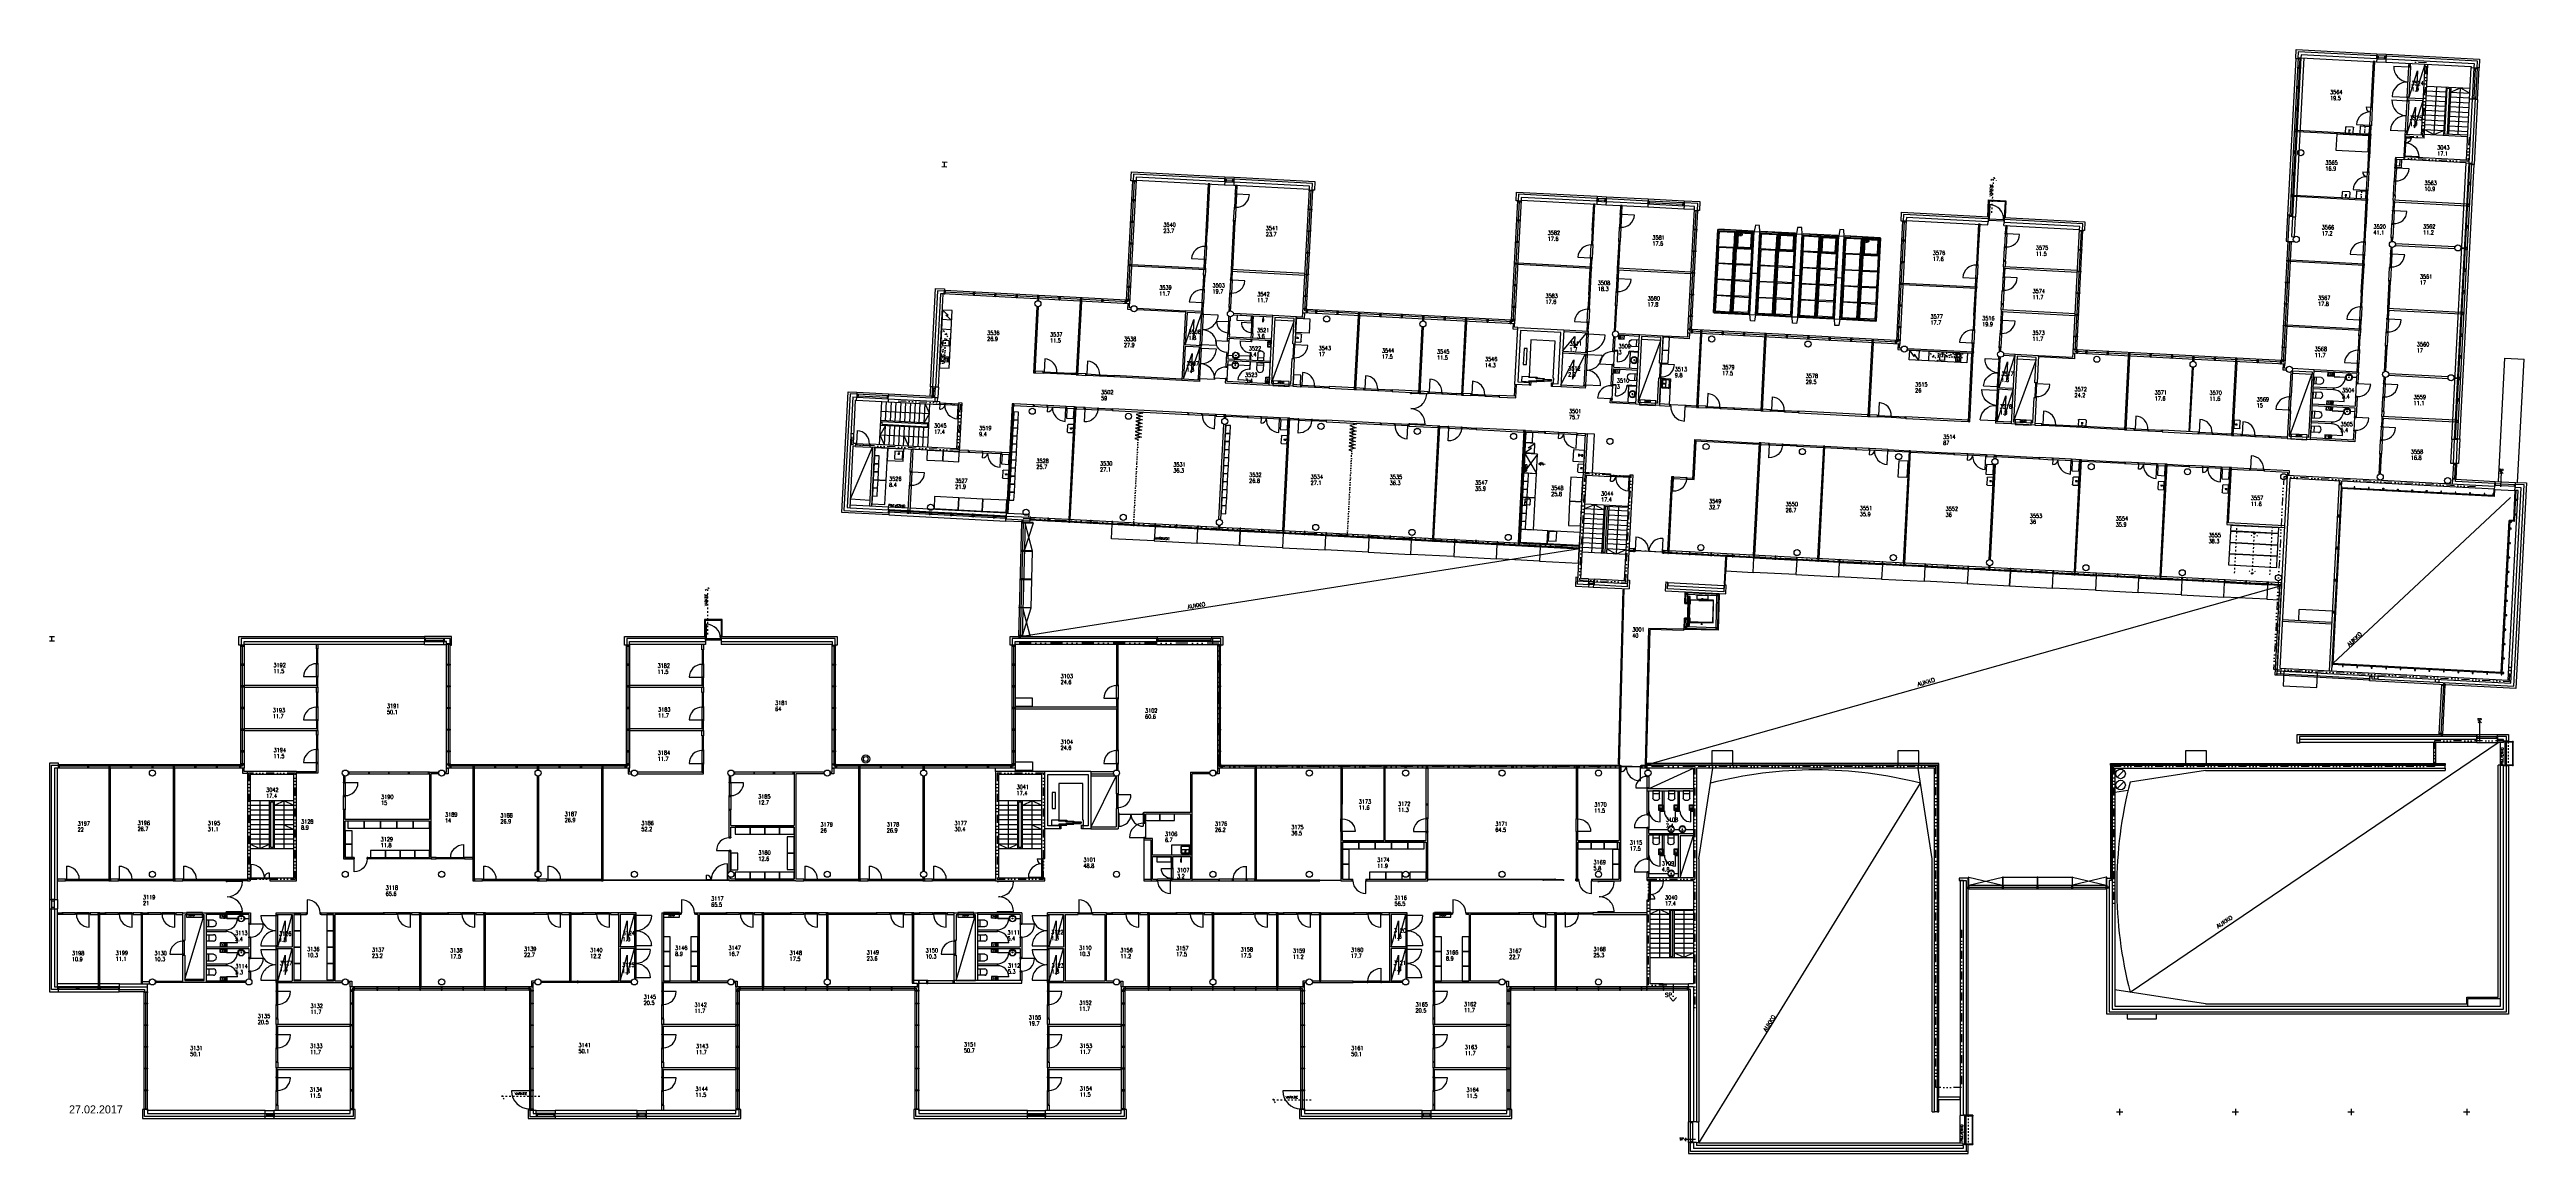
# Model space of a CAD drawing. Extents: x -405 to 153753, y -2585 to 66147.
import ezdxf
from ezdxf.enums import TextEntityAlignment as Align

# ---------------------------------------------------------------- set-up
doc = ezdxf.new("R2010")
doc.units = 0
doc.header["$LTSCALE"] = 100
doc.header["$MEASUREMENT"] = 0
for name, pattern in [('KEL', [2.25, 1, -1.25]), ('KL', [2, 1, -1]), ('PALOALUE', [13, 5, -2, 0, -2, 0, -2, 0, -2]), ('PKL', [3, 1, -1, 0, -1])]:
    doc.linetypes.add(name, pattern=pattern)
doc.layers.get('0').update_dxf_attribs({"linetype": 'CONTINUOUS'})
for name, color, linetype in [('ART1100T0', 7, 'CONTINUOUS'), ('ART1100T3', 7, 'CONTINUOUS'), ('ART1100TB', 7, 'CONTINUOUS'), ('FM_I', 7, 'CONTINUOUS'), ('M00402', 8, 'CONTINUOUS'), ('M06001', 7, 'CONTINUOUS'), ('M06037', 8, 'CONTINUOUS'), ('M06041', 8, 'CONTINUOUS'), ('M06051', 3, 'CONTINUOUS'), ('m06080', 8, 'CONTINUOUS'), ('M06081', 8, 'CONTINUOUS'), ('PALOOS', 1, 'PALOALUE')]:
    doc.layers.add(name, color=color, linetype=linetype)
doc.styles.add('FISO', font='fiso.shx', dxfattribs={"height": 200})
doc.styles.add('ROMANS', font='romans.shx')
doc.styles.get("Standard").update_dxf_attribs({"font": 'simplex.shx'})

# ---------------------------------------------------------------- blocks, each defined once
blk = doc.blocks.new('SALAMA')
at = {"layer": 'M00402'}
blk.add_lwpolyline([(0, 0), (0.5, 0.8), (0.5, 0.2), (1, 1)], dxfattribs=at)
blk = doc.blocks.new('LVISUI')
for p, q in [((-0.2, 0.77), (0.2, 0.77)), ((-0.2, 0.56), (0.2, 0.56)), ((0, 0), (0, 0.93))]:
    blk.add_line(p, q)
blk.add_circle((0, 1.03), 0.104)
at = {"width": 0.76195, "flags": 1}
blk.add_attdef('LVIKAL', text='', height=0.212, dxfattribs=at).set_placement((-0.39, 0.03), (0.38, 0.03), align=Align.FIT)
blk = doc.blocks.new('LVIPAL')
for p, q in [((-0.5, 0.02), (-0.5, 0.92)), ((0.5, 0.02), (-0.5, 0.02)), ((-0.4, 1.02), (0.4, 1.02)), ((-0.12, 0.49), (0.12, 0.49)), ((-0.12, 0.37), (0.12, 0.37)), ((0, 0.02), (0, 0.61)), ((0.5, 0.92), (0.5, 0.02))]:
    blk.add_line(p, q)
for centre, start, end in [((-0.4, 0.92), 90, 180), ((0.4, 0.92), 0, 90)]:
    blk.add_arc(centre, 0.1, start, end)
at = {"width": 0.76195, "flags": 1}
blk.add_attdef('LVIKAL', text='', height=0.212, dxfattribs=at).set_placement((-0.39, 0.05), (0.38, 0.05), align=Align.FIT)
blk = doc.blocks.new('HATAS')
for p, q in [((0, 0), (0, -240)), ((-80, -120), (80, -120)), ((-80, -160), (80, -160))]:
    blk.add_line(p, q)
blk.add_lwpolyline([(0, -240), (-69, -360), (69, -360)], close=True)
blk = doc.blocks.new('LVIIST')
for p, q in [((-0.5, 0.02), (-0.5, 0.76)), ((-0.5, 0.28), (0.5, 0.28)), ((0.5, 0.02), (-0.5, 0.02)), ((0.5, 0.76), (0.5, 0.02))]:
    blk.add_line(p, q)
blk.add_ellipse((0, 0.76), major_axis=(-0.5, 0), ratio=0.517739, start_param=3.141593, end_param=6.283185)
at = {"width": 0.76195, "flags": 1}
blk.add_attdef('LVIKAL', text='', height=0.212, dxfattribs=at).set_placement((-0.39, 0.05), (0.38, 0.05), align=Align.FIT)
blk = doc.blocks.new('KKUPPI_P')
at = {"linetype": 'Continuous'}
for p, q in [((-380, -245), (-380, -10)), ((-380, -10), (-10, -10)), ((-10, -245), (-380, -245)), ((-360, -175), (-360, -80)), ((-310, -30), (-175, -30)), ((-175, -225), (-310, -225)), ((-175, -30), (-80, -30)), ((-175, -225), (-80, -225)), ((-125, -80), (-125, -175)), ((-30, -80), (-30, -175)), ((-10, -10), (-10, -245))]:
    blk.add_line(p, q, dxfattribs=at)
for p, q in [((-168, -110), (-125, -153)), ((-80, -65), (-163, -148)), ((-151, -93), (-108, -136)), ((-80, -65), (-80, -167))]:
    blk.add_line(p, q)
for centre, radius in [((-242, -128), 14.1), ((-80, -65), 10)]:
    blk.add_circle(centre, radius, dxfattribs=at)
for centre, start, end in [((-310, -80), 90, 180), ((-310, -175), 180, 270), ((-175, -80), 0, 90), ((-175, -175), 270, 0), ((-80, -80), 0, 90), ((-80, -175), 270, 0)]:
    blk.add_arc(centre, 50, start, end, dxfattribs=at)
at = {"extrusion": (0, 0, -1)}
for centre, major_axis, start_param, end_param in [((-119, -189), (-13.3, 12.5), -1.4461566, 1.4749547), ((-125, -203), (-5.71, 5.37), 0.0506339, 6.1939787), ((-100, -163), (-15.7, 14.8), 2.4969922, 4.6165473)]:
    blk.add_ellipse(centre, major_axis=major_axis, ratio=0.8, start_param=start_param, end_param=end_param, dxfattribs=at)
blk = doc.blocks.new('pyöreä_allas')
blk.add_lwpolyline([(63, 322, 2.0701967), (352, 322)], format="xyb", close=True)
for centre, radius in [((207, 207), 208), ((207, 207), 25), ((207, 367), 15)]:
    blk.add_circle(centre, radius)
blk = doc.blocks.new('av-kaappi')
at = {"layer": 'm06080'}
blk.add_lwpolyline([(1040, -540), (0, -540), (0, 0), (1040, 0)], close=True, dxfattribs=at)
blk = doc.blocks.new('KP')
blk.add_line((150, 0), (400, 0))
blk.add_lwpolyline([(150, 0, 173, 0, 0), (0, 0, 0, 0, 0)], format="xyseb")
blk.add_lwpolyline([(0, 0), (150, -87), (150, 87)], close=True)
blk.add_lwpolyline([(193, 0), (232, 88), (280, -80), (311, 0)])
blk = doc.blocks.new('VAR1X1')
blk.add_lwpolyline([(-0.17, -0.26), (0.83, -0.26), (0.83, 0.74), (-0.17, 0.74)], close=True)
blk = doc.blocks.new('K1X1')
at = {"linetype": 'ByBlock'}
blk.add_lwpolyline([(1, 0), (1, 1), (0, 1), (0, 0)], close=True, dxfattribs=at)
blk = doc.blocks.new('aioa_huone')
at = {"layer": 'ART1100T0', "width": 0.9}
blk.add_attdef('HNENUM', (56, 73), '', height=250, dxfattribs=at)
at = {"layer": 'ART1100T3', "width": 0.9}
blk.add_attdef('HNEALA', (56, -302), '', height=250, dxfattribs=at)

msp = doc.modelspace()

# ---------------------------------------------------------------- linework, layer by layer
at = {"layer": 'M00402'}
for p, q in [((75647, 45381), (77051, 49233)), ((77051, 49233), (75852, 49296)), ((98466, 44185), (99869, 48037)), ((99869, 48037), (98671, 48100)), ((121834, 42961), (123237, 46812)), ((123237, 46812), (122039, 46875)), ((139000, 42061), (140404, 45913)), ((140404, 45913), (139205, 45976)), ((49443, 38163), (50814, 41385)), ((49760, 41441), (50669, 41393)), ((49443, 38163), (50642, 38100)), ((141693, 27911), (152760, 38266)), ((94823, 35063), (60120, 29605)), ((98911, 21590), (138503, 32774)), ((129083, 7463), (151990, 23010)), ((65970, 20910), (64410, 20910)), ((64422, 17760), (65970, 20910)), ((99160, 20130), (101910, 21410)), ((102240, -1940), (116037, 20467)), ((128278, 20838), (128702, 21262)), ((128278, 20138), (128702, 20562)), ((101080, 14590), (101910, 17215)), ((8020, 8270), (9220, 12270)), ((56020, 8190), (57220, 12270)), ((8020, 8270), (9220, 8270))]:
    msp.add_line(p, q, dxfattribs=at)
for points in [[(120225, 55737), (120280, 56786), (121358, 56729), (121303, 55681)], [(120274, 55735), (120327, 56733), (121305, 56682), (121253, 55683)], [(41465, 29605), (41465, 30655), (40355, 30655), (40355, 29605)], [(41415, 29605), (41415, 30605), (40405, 30605), (40405, 29605), (40405, 29605)]]:
    msp.add_lwpolyline(points, dxfattribs=at)
for points in [[(138612, 26540), (140709, 26430), (140756, 27329), (138659, 27439)], [(103063, 21590), (104363, 21590), (104363, 22490), (103063, 22490)], [(114637, 21590), (115937, 21590), (115937, 22490), (114637, 22490)], [(132530, 21590), (133830, 21590), (133830, 22490), (132530, 22490)]]:
    msp.add_lwpolyline(points, close=True, dxfattribs=at)
for centre in [(128490, 21050), (128490, 20350)]:
    msp.add_circle(centre, 300, dxfattribs=at)
at = {"layer": 'M06001'}
for p, q in [((139397, 65597), (138886, 55831)), ((139146, 55742), (139665, 65639)), ((139895, 65626), (139376, 55730)), ((139397, 65597), (139527, 65591)), ((144433, 65569), (144423, 65389)), ((144423, 65389), (144993, 65359)), ((144449, 65883), (144443, 65754)), ((144449, 65883), (145019, 65854)), ((144513, 65657), (144932, 65635)), ((145002, 65539), (144993, 65359)), ((145019, 65854), (145012, 65724)), ((146438, 65128), (146446, 65283)), ((146537, 65123), (146438, 65128)), ((146537, 65123), (146546, 65278)), ((147212, 60807), (147444, 65231)), ((147383, 60618), (147624, 65221)), ((150214, 63058), (150317, 65025)), ((150320, 65080), (150317, 65025)), ((150317, 65025), (150497, 65016)), ((150490, 63118), (150586, 64936)), ((150497, 65016), (150500, 65071)), ((150812, 64999), (150682, 65006)), ((150709, 63032), (150812, 64999)), ((150016, 59268), (150214, 63058)), ((150186, 59079), (150394, 63048)), ((150394, 63048), (150214, 63058)), ((150709, 63032), (150579, 63039)), ((146204, 60679), (146214, 60859)), ((147383, 60618), (146204, 60679)), ((146214, 60859), (146222, 61014)), ((147212, 60807), (146214, 60859)), ((146222, 61014), (146322, 61009)), ((146314, 60854), (146322, 61009)), ((55438, 58832), (55139, 58848)), ((55154, 59148), (55454, 59132)), ((55289, 58840), (55304, 59140)), ((146132, 59291), (146141, 59471)), ((150006, 59088), (146132, 59291)), ((150016, 59268), (146141, 59471)), ((149104, 41877), (150006, 59088)), ((149334, 41865), (150236, 59076)), ((149601, 41901), (150497, 58987)), ((150006, 59088), (150186, 59079)), ((150497, 58987), (150367, 58994)), ((72734, 57911), (72724, 57731)), ((72724, 57731), (73294, 57701)), ((72750, 58225), (72743, 58096)), ((72750, 58225), (73320, 58196)), ((72814, 57999), (73233, 57977)), ((73303, 57881), (73294, 57701)), ((73320, 58196), (73313, 58066)), ((95902, 56697), (95893, 56517)), ((95893, 56517), (96462, 56487)), ((95918, 57011), (95912, 56881)), ((95918, 57011), (96488, 56981)), ((95982, 56785), (96401, 56763)), ((96471, 56667), (96462, 56487)), ((96488, 56981), (96481, 56852)), ((99078, 56530), (99068, 56350)), ((99068, 56350), (101315, 56233)), ((99094, 56845), (99087, 56715)), ((99094, 56845), (101341, 56727)), ((99157, 56619), (101255, 56509)), ((101325, 56412), (101315, 56233)), ((101341, 56727), (101334, 56597)), ((120265, 55735), (120248, 55421)), ((120265, 55735), (120258, 55605)), ((121253, 55683), (121237, 55369)), ((121253, 55683), (121246, 55554)), ((139196, 55739), (139376, 55730)), ((120239, 55241), (120248, 55421)), ((121227, 55189), (121237, 55369)), ((125533, 47243), (125936, 54942)), ((125659, 47356), (126053, 54881)), ((125764, 47451), (126153, 54876)), ((138896, 54208), (138507, 46783)), ((138996, 54203), (138601, 46678)), ((139115, 54197), (138715, 46552)), ((139115, 54197), (139292, 54187)), ((70296, 49887), (70068, 45543)), ((70390, 49782), (70284, 47760)), ((71394, 49830), (70296, 49887)), ((71389, 49730), (70390, 49782)), ((71389, 49730), (71394, 49830)), ((72981, 49535), (72966, 49256)), ((73079, 49501), (73066, 49251)), ((73270, 49631), (75733, 49502)), ((73275, 49731), (75738, 49602)), ((74414, 49180), (74435, 49570)), ((74514, 49175), (74534, 49565)), ((72902, 48033), (72924, 48447)), ((72902, 48033), (73002, 48028)), ((75654, 48004), (72908, 48148)), ((72924, 48447), (73024, 48442)), ((72966, 49256), (73066, 49251)), ((73008, 48143), (73002, 48028)), ((73024, 48442), (73013, 48243)), ((75660, 48104), (73013, 48243)), ((74377, 48471), (74361, 48172)), ((74376, 47946), (74382, 48071)), ((74400, 47945), (74376, 47946)), ((74477, 48466), (74377, 48471)), ((74382, 48071), (74406, 48070)), ((74406, 48070), (74400, 47945)), ((74514, 49175), (74414, 49180)), ((74477, 48466), (74461, 48167)), ((75585, 47928), (75483, 47933)), ((75535, 47843), (75495, 47887)), ((75585, 47928), (75498, 47849)), ((75553, 47859), (75513, 47903)), ((90793, 45288), (90979, 48843)), ((90979, 48843), (93835, 48694)), ((91150, 48654), (90982, 45459)), ((93646, 48523), (91150, 48654)), ((93479, 45328), (93646, 48523)), ((93835, 48694), (93649, 45139)), ((96901, 47392), (96948, 48279)), ((97001, 47386), (97046, 48245)), ((97237, 48375), (98552, 48306)), ((97242, 48475), (98557, 48406)), ((70279, 47660), (70173, 45638)), ((71278, 47608), (70279, 47660)), ((71283, 47708), (70284, 47760)), ((71278, 47608), (71283, 47708)), ((72818, 46426), (72860, 47225)), ((72818, 46426), (72918, 46420)), ((72860, 47225), (72960, 47219)), ((72936, 46770), (72918, 46420)), ((75582, 46631), (72936, 46770)), ((72941, 46870), (72960, 47219)), ((75588, 46731), (72941, 46870)), ((74310, 46698), (74286, 46239)), ((74334, 46697), (74310, 46698)), ((74310, 46237), (74334, 46697)), ((74315, 46798), (74339, 47257)), ((74339, 46797), (74315, 46798)), ((74339, 47257), (74363, 47256)), ((74363, 47256), (74339, 46797)), ((93761, 47266), (95288, 47186)), ((93766, 47366), (95294, 47286)), ((95294, 47286), (95288, 47186)), ((96790, 45269), (96854, 46483)), ((96854, 46483), (96954, 46478)), ((96890, 45264), (96942, 46263)), ((96901, 47392), (97001, 47386)), ((96942, 46263), (98440, 46184)), ((96948, 46363), (96954, 46478)), ((96948, 46363), (98446, 46284)), ((120910, 46919), (120915, 47023)), ((121009, 46914), (120910, 46919)), ((121009, 46914), (121013, 46989)), ((121204, 47119), (121919, 47082)), ((121209, 47219), (121925, 47182)), ((138715, 46552), (125533, 47243)), ((138601, 46678), (125659, 47356)), ((138507, 46783), (125764, 47451)), ((132762, 42358), (132973, 46375)), ((132812, 42355), (133022, 46367)), ((138412, 46788), (138412, 46788)), ((49847, 44816), (49840, 44686)), ((49847, 44816), (51814, 44713)), ((51814, 44713), (51808, 44583)), ((71166, 45486), (70068, 45543)), ((70173, 45638), (71172, 45586)), ((71172, 45586), (71166, 45486)), ((72775, 45617), (72764, 45402)), ((72764, 45402), (75510, 45258)), ((72775, 45617), (72875, 45612)), ((72875, 45612), (72869, 45497)), ((72869, 45497), (75516, 45358)), ((74250, 45550), (74243, 45425)), ((74243, 45425), (74267, 45423)), ((74274, 45548), (74250, 45550)), ((74267, 45423), (74274, 45548)), ((74286, 46239), (74310, 46237)), ((75455, 45441), (75353, 45447)), ((75414, 45531), (75370, 45491)), ((75455, 45441), (75376, 45529)), ((75430, 45513), (75386, 45473)), ((91697, 45241), (90793, 45288)), ((90982, 45459), (91706, 45421)), ((91697, 45241), (91706, 45421)), ((93145, 45165), (93154, 45345)), ((93649, 45139), (93145, 45165)), ((93154, 45345), (93479, 45328)), ((96790, 45269), (96890, 45264)), ((120815, 45112), (120810, 45012)), ((120810, 45012), (121808, 44960)), ((120815, 45112), (121813, 45060)), ((140488, 45045), (141737, 44979)), ((140494, 45145), (141742, 45079)), ((143190, 45967), (140544, 46106)), ((143295, 46062), (140549, 46206)), ((141737, 44979), (141742, 45079)), ((141742, 45079), (141737, 44979)), ((143190, 45967), (143161, 45402)), ((143261, 45397), (143161, 45402)), ((143295, 46062), (143261, 45397)), ((49596, 44513), (49831, 44501)), ((49766, 44324), (49821, 44321)), ((49821, 44321), (49831, 44501)), ((49821, 44321), (51788, 44218)), ((49915, 44682), (49906, 44497)), ((49910, 44590), (51728, 44494)), ((51733, 44587), (51723, 44402)), ((51798, 44398), (51788, 44218)), ((51788, 44218), (54979, 44051)), ((51798, 44398), (54989, 44231)), ((54989, 44231), (54979, 44051)), ((56197, 44167), (56046, 41291)), ((56197, 44167), (56377, 44158)), ((56377, 44158), (56217, 41102)), ((96731, 44146), (96743, 44361)), ((98329, 44062), (96731, 44146)), ((96743, 44361), (96842, 44355)), ((96836, 44241), (96842, 44355)), ((96836, 44241), (98334, 44162)), ((123245, 44479), (123145, 44484)), ((140433, 43984), (143079, 43845)), ((140438, 44084), (143084, 43945)), ((143079, 43845), (143050, 43296)), ((143150, 43291), (143050, 43296)), ((143113, 44494), (143084, 43945)), ((143213, 44488), (143113, 44494)), ((143213, 44488), (143150, 43291)), ((49770, 41620), (49625, 41628)), ((120704, 42990), (120698, 42890)), ((121697, 42838), (120698, 42890)), ((121702, 42937), (120704, 42990)), ((143068, 41718), (140321, 41862)), ((142973, 41823), (140327, 41961)), ((140377, 42923), (141625, 42857)), ((140382, 43022), (141631, 42957)), ((141631, 42957), (141625, 42857)), ((141631, 42957), (141625, 42857)), ((143003, 42387), (142973, 41823)), ((143103, 42382), (143003, 42387)), ((143103, 42382), (143068, 41718)), ((49760, 41441), (49616, 41448)), ((49760, 41441), (49770, 41620)), ((50814, 41385), (50622, 37730)), ((50669, 41393), (50679, 41573)), ((56217, 41102), (50669, 41393)), ((56046, 41291), (50679, 41573)), ((50944, 41379), (50752, 37724)), ((149206, 40380), (149138, 39086)), ((149326, 40373), (149275, 39405)), ((149375, 39399), (149426, 40368)), ((53216, 38971), (53116, 38977)), ((53263, 39880), (53164, 39885)), ((94718, 33046), (95073, 39827)), ((94907, 33217), (95243, 39638)), ((95073, 39827), (96741, 39739)), ((95243, 39638), (96731, 39560)), ((96741, 39739), (96731, 39560)), ((97949, 39676), (97603, 33075)), ((98129, 39667), (97773, 32886)), ((97949, 39676), (98129, 39667)), ((136532, 40057), (136527, 39958)), ((137441, 40010), (137435, 39910)), ((142088, 39276), (141470, 27472)), ((142238, 39268), (141619, 27464)), ((142264, 38816), (141693, 27911)), ((151747, 38319), (142214, 38818)), ((151699, 38371), (142217, 38868)), ((151720, 38771), (151699, 38371)), ((151770, 38768), (151747, 38319)), ((151770, 38768), (151780, 38948)), ((151770, 38763), (153038, 38697)), ((151780, 38948), (151796, 39262)), ((151796, 39262), (153064, 39196)), ((152202, 39853), (152090, 39753)), ((152153, 38922), (152202, 39853)), ((152202, 39853), (152302, 39742)), ((153039, 38702), (152940, 36819)), ((153088, 38699), (152987, 36767)), ((153039, 38702), (153048, 38881)), ((153048, 38881), (153064, 39196)), ((49415, 37613), (51801, 37488)), ((49424, 37793), (51811, 37668)), ((51799, 37438), (59144, 37053)), ((51801, 37488), (51811, 37668)), ((59146, 37103), (51801, 37488)), ((51811, 37668), (53044, 37603)), ((51830, 37171), (59110, 36790)), ((59156, 37283), (53144, 37598)), ((59146, 37103), (59156, 37283)), ((59146, 37103), (60546, 37030)), ((59156, 37283), (60556, 37210)), ((60546, 37030), (60556, 37210)), ((60609, 37027), (94832, 35233)), ((59110, 36790), (59117, 36920)), ((60086, 36728), (59900, 29611)), ((60186, 36725), (60000, 29605)), ((60306, 36722), (60120, 29605)), ((60121, 36726), (60129, 36867)), ((60186, 36725), (60194, 36863)), ((60600, 36857), (94823, 35063)), ((60603, 36907), (94826, 35113)), ((152189, 27361), (152685, 36833)), ((152236, 27308), (152733, 36780)), ((152940, 36819), (152685, 36833)), ((152987, 36767), (152733, 36780)), ((98221, 34885), (97879, 34903)), ((98224, 34935), (97882, 34953)), ((98230, 35055), (97888, 35073)), ((138503, 32774), (100019, 34791)), ((138506, 32824), (100021, 34841)), ((138512, 32944), (100028, 34961)), ((95367, 33012), (94718, 33046)), ((95376, 33192), (94907, 33217)), ((95678, 32826), (95358, 32842)), ((95730, 32873), (95361, 32892)), ((95376, 33192), (95367, 33012)), ((95687, 32995), (95367, 33012)), ((95376, 33192), (95746, 33173)), ((95394, 32825), (95387, 32696)), ((95387, 32696), (95677, 32680)), ((95684, 32810), (95677, 32680)), ((95746, 33173), (95736, 32993)), ((97773, 32886), (95736, 32993)), ((97603, 33075), (95746, 33173)), ((97805, 33120), (97935, 33113)), ((97935, 33113), (97906, 32564)), ((100182, 32995), (100153, 32446)), ((100182, 32995), (100312, 32988)), ((100319, 32933), (100309, 32753)), ((103795, 32570), (100309, 32753)), ((103804, 32750), (100319, 32933)), ((103804, 32750), (103795, 32570)), ((139580, 30585), (139617, 31284)), ((141664, 31177), (139617, 31284)), ((-405, 29605), (-105, 29605)), ((-105, 29305), (-405, 29305)), ((-255, 29305), (-255, 29605)), ((22935, 29605), (22935, 29475)), ((22935, 29382), (24170, 29382)), ((40415, 29475), (40415, 29605)), ((40415, 29605), (40415, 29290)), ((41405, 29475), (41405, 29605)), ((41405, 29475), (41405, 29290)), ((59935, 29475), (59935, 29605)), ((60000, 29605), (60000, 29475)), ((68555, 29475), (68555, 29605)), ((68555, 29605), (71925, 29605)), ((68590, 29290), (68590, 29475)), ((68590, 29383), (71890, 29383)), ((71890, 29290), (71890, 29475)), ((71925, 29475), (71925, 29605)), ((141622, 30378), (138566, 30538)), ((141627, 30478), (138572, 30638)), ((22935, 29110), (22935, 29290)), ((22935, 29110), (24120, 29110)), ((40415, 29290), (40415, 29110)), ((41405, 29290), (41405, 29110)), ((68515, 29110), (68515, 29290)), ((68515, 29110), (71965, 29110)), ((152236, 27308), (141640, 27864)), ((152189, 27361), (141643, 27914)), ((143997, 26974), (144005, 27114)), ((144005, 27114), (144134, 27107)), ((148322, 23517), (148484, 26608)), ((148442, 23510), (148604, 26602)), ((148542, 23505), (148704, 26597)), ((148604, 26602), (148611, 26732)), ((148669, 26599), (148676, 26729)), ((139630, 23190), (139630, 23010)), ((150675, 23190), (139630, 23190)), ((148442, 23505), (148442, 23375)), ((148507, 23505), (148507, 23375)), ((150675, 23144), (150675, 23505)), ((150675, 23505), (151945, 23505)), ((150675, 23010), (150675, 23190)), ((150846, 24335), (150740, 24229)), ((150846, 23062), (150846, 24335)), ((150846, 24335), (150952, 24229)), ((151945, 23190), (151945, 23505)), ((152320, 23190), (151945, 23190)), ((151945, 23010), (151945, 23190)), ((152320, 23010), (152320, 23190)), ((152320, 23010), (152320, 23190)), ((117090, 21590), (98945, 21600)), ((98945, 21410), (98945, 21590)), ((117090, 0), (117090, 21590)), ((127960, 21590), (148690, 21590)), ((127960, 21590), (127960, 6410)), ((150675, 23010), (139630, 23010)), ((148690, 21410), (148690, 21590)), ((150675, 23010), (151945, 23010)), ((152320, 23010), (151945, 23010)), ((151990, 7140), (151990, 21590)), ((152140, 21590), (151990, 21590)), ((152140, 21590), (152140, 23010)), ((152140, 6590), (152140, 21590)), ((152140, 21590), (152320, 21590)), ((152635, 23095), (152320, 23095)), ((152320, 6410), (152320, 21590)), ((14970, 21190), (11910, 21190)), ((11910, 21190), (11910, 14400)), ((14790, 21010), (12090, 21010)), ((12090, 21010), (12090, 14400)), ((14790, 14580), (14790, 21010)), ((14970, 14400), (14970, 21190)), ((23245, 21150), (23810, 21150)), ((23245, 21150), (23245, 18200)), ((23810, 21050), (23345, 21050)), ((23345, 15850), (23345, 21050)), ((23810, 21150), (23810, 21050)), ((47810, 21050), (46040, 21050)), ((46040, 21050), (46040, 14500)), ((58470, 21190), (58470, 21400)), ((58470, 21190), (58470, 14400)), ((61530, 21190), (58470, 21190)), ((61350, 21010), (58650, 21010)), ((58650, 21010), (58650, 14580)), ((59700, 21400), (59700, 21190)), ((61350, 15790), (61350, 21010)), ((61530, 15790), (61530, 21190)), ((64410, 21190), (61550, 21190)), ((61550, 17630), (61550, 21190)), ((61730, 21010), (64230, 21010)), ((61730, 17810), (61730, 21010)), ((64230, 21010), (64230, 17810)), ((64410, 21190), (64410, 17630)), ((64410, 21190), (65833, 21190)), ((64410, 21060), (65833, 21060)), ((65970, 20938), (65970, 19805)), ((66100, 20938), (66100, 19805)), ((70615, 21150), (71810, 21150)), ((70615, 21150), (70615, 18650)), ((71810, 21050), (70715, 21050)), ((70715, 14400), (70715, 21050)), ((82730, 21400), (82630, 21400)), ((82630, 21400), (82630, 16900)), ((82730, 16900), (82730, 21400)), ((97385, 21400), (97285, 21400)), ((97285, 21400), (97285, 16900)), ((97385, 14400), (97385, 21400)), ((101910, 21410), (98945, 21410)), ((99030, 21283), (99030, 21410)), ((99160, 21283), (99030, 21283)), ((99030, 18555), (99030, 20130)), ((99030, 20130), (101910, 20130)), ((99160, 21283), (99160, 21410)), ((101910, 21410), (101910, 14590)), ((102090, 21410), (102090, -625)), ((116910, 21410), (102090, 21410)), ((116910, 0), (116910, 21410)), ((128140, 21410), (148690, 21410)), ((128140, 21410), (128140, 6590)), ((133785, 21260), (148690, 21260)), ((148690, 21410), (148690, 21260)), ((152635, 21545), (152320, 21545)), ((17900, 18790), (17900, 15750)), ((17900, 18790), (18000, 18790)), ((18000, 18200), (18000, 18790)), ((41900, 18790), (42000, 18790)), ((41900, 17125), (41900, 18790)), ((42000, 17825), (42000, 18790)), ((66100, 19805), (65970, 19805)), ((66100, 18895), (65970, 18895)), ((65970, 18895), (65970, 17760)), ((66100, 18895), (66100, 17630)), ((70615, 18650), (67700, 18650)), ((67700, 18650), (67700, 18040)), ((70615, 18550), (67800, 18550)), ((67800, 18040), (67800, 18550)), ((70615, 18550), (70615, 16000)), ((99030, 20000), (101910, 20000)), ((99130, 18555), (99030, 18555)), ((99130, 18555), (99130, 20000)), ((99830, 18750), (99830, 18726)), ((100100, 18750), (99830, 18750)), ((99830, 18726), (100100, 18726)), ((99990, 18750), (99990, 20000)), ((100090, 18750), (100090, 20000)), ((100100, 18726), (100100, 18750)), ((100790, 18750), (100790, 18726)), ((101060, 18750), (100790, 18750)), ((100790, 18726), (101060, 18726)), ((100950, 18750), (100950, 20000)), ((101050, 18750), (101050, 20000)), ((101060, 18726), (101060, 18750)), ((101750, 18750), (101750, 18726)), ((101910, 18750), (101750, 18750)), ((101750, 18726), (101910, 18726)), ((101910, 18726), (101910, 18750)), ((23245, 18200), (18000, 18200)), ((18000, 15850), (18000, 18100)), ((23245, 18100), (18000, 18100)), ((18000, 15850), (18000, 18100)), ((23245, 18100), (23245, 15850)), ((41900, 17125), (42000, 17125)), ((42000, 17825), (45940, 17825)), ((42000, 17725), (45940, 17725)), ((42000, 17125), (42000, 17725)), ((45940, 17725), (45940, 14500)), ((62455, 17630), (61550, 17630)), ((62455, 17810), (61730, 17810)), ((62455, 17810), (62455, 17630)), ((64230, 17810), (63905, 17810)), ((63905, 17810), (63905, 17630)), ((64410, 17630), (63905, 17630)), ((64410, 17760), (65970, 17760)), ((64410, 17630), (66100, 17630)), ((67800, 18040), (67700, 18040)), ((68250, 17030), (67700, 17030)), ((67700, 17030), (67700, 16930)), ((68250, 16000), (68250, 17030)), ((79960, 17400), (79960, 14400)), ((80060, 17400), (79960, 17400)), ((80060, 16900), (80060, 17400)), ((85270, 16900), (85270, 17400)), ((85270, 17400), (85370, 17400)), ((85370, 14400), (85370, 17400)), ((94615, 17400), (94615, 14400)), ((94715, 17400), (94615, 17400)), ((94715, 16900), (94715, 17400)), ((99130, 17645), (99030, 17645)), ((99030, 15800), (99030, 17645)), ((99130, 17345), (99130, 17645)), ((99130, 17345), (101910, 17345)), ((99130, 17245), (100950, 17245)), ((99130, 15800), (99130, 17245)), ((99990, 15995), (99990, 17245)), ((100090, 15995), (100090, 17245)), ((100950, 17345), (100950, 14590)), ((101080, 17215), (101080, 14590)), ((101080, 17215), (101910, 17215)), ((17900, 15750), (18000, 15750)), ((19410, 15850), (23245, 15850)), ((19410, 15850), (19410, 15750)), ((23345, 15750), (19410, 15750)), ((23345, 15850), (23345, 15750)), ((41900, 14962), (41900, 16215)), ((41900, 16215), (42000, 16215)), ((42000, 14990), (42000, 16215)), ((61350, 15790), (61530, 15790)), ((68150, 16930), (67700, 16930)), ((68150, 16930), (68150, 14400)), ((68150, 16000), (70715, 16000)), ((68250, 15900), (69415, 15900)), ((68250, 14500), (68250, 15900)), ((69415, 15200), (69415, 15900)), ((69515, 15600), (69515, 15900)), ((69515, 15900), (70615, 15900)), ((69515, 15200), (69515, 15600)), ((70615, 15900), (70615, 14500)), ((80060, 16900), (82630, 16900)), ((80060, 16800), (85270, 16800)), ((80060, 14500), (80060, 16800)), ((82730, 16900), (85270, 16900)), ((85270, 16800), (85270, 14500)), ((94715, 16900), (97285, 16900)), ((94715, 16800), (97285, 16800)), ((94715, 14400), (94715, 16800)), ((97285, 16800), (97285, 14500)), ((99130, 15800), (99030, 15800)), ((99830, 15995), (99830, 15971)), ((100100, 15995), (99830, 15995)), ((99830, 15971), (100100, 15971)), ((100100, 15971), (100100, 15995)), ((100790, 15995), (100790, 15971)), ((100950, 15995), (100790, 15995)), ((100790, 15971), (100950, 15971)), ((100950, 15971), (100950, 15995)), ((102240, 15765), (102240, -625)), ((116760, 0), (116760, 15765)), ((11910, 14400), (12090, 14400)), ((13300, 14580), (14790, 14580)), ((13300, 14580), (13300, 14400)), ((13300, 14400), (14970, 14400)), ((41900, 14400), (41900, 14638)), ((46040, 14400), (41900, 14400)), ((42000, 14500), (42000, 14610)), ((45940, 14500), (42000, 14500)), ((46540, 14500), (46040, 14500)), ((46040, 14400), (46540, 14400)), ((46540, 14400), (46540, 14500)), ((58470, 14400), (61530, 14400)), ((58650, 14580), (61530, 14580)), ((61530, 14400), (61530, 14580)), ((67700, 14500), (67700, 14400)), ((67700, 14400), (68505, 14400)), ((67800, 14500), (68150, 14500)), ((68250, 14500), (68505, 14500)), ((68505, 14500), (68505, 14400)), ((69515, 15200), (69415, 15200)), ((69415, 14500), (69415, 14400)), ((69415, 14500), (70615, 14500)), ((69415, 14400), (72360, 14400)), ((70715, 14500), (72360, 14500)), ((72360, 14400), (72360, 14500)), ((74720, 14400), (74720, 14450)), ((78660, 14420), (78660, 14430)), ((79960, 14400), (80660, 14400)), ((80060, 14500), (80660, 14500)), ((80660, 14400), (80660, 14500)), ((81570, 14400), (81570, 14500)), ((81570, 14500), (85270, 14500)), ((81570, 14400), (85370, 14400)), ((94615, 14400), (94715, 14400)), ((95625, 14500), (97285, 14500)), ((95625, 14400), (95625, 14500)), ((95625, 14400), (97385, 14400)), ((99030, 14590), (99030, 14890)), ((99130, 14890), (99030, 14890)), ((99030, 14590), (101910, 14590)), ((99030, 14410), (99030, 14590)), ((99030, 14410), (101910, 14410)), ((99130, 14590), (99130, 14890)), ((101910, 14410), (101910, 7980)), ((118510, 14410), (118510, -225)), ((118690, 14410), (118510, 14410)), ((118690, 14410), (118690, -225)), ((118875, 14000), (119005, 14000)), ((118875, 13935), (119005, 13935)), ((119005, 14120), (127645, 14120)), ((119005, 14000), (127645, 14000)), ((119005, 13900), (127645, 13900)), ((127775, 14000), (127645, 14000)), ((127775, 13935), (127645, 13935)), ((-405, 13225), (-405, 12655)), ((-405, 13225), (-275, 13225)), ((-405, 12655), (-275, 12655)), ((-90, 13225), (90, 13225)), ((-90, 12655), (90, 12655)), ((90, 13225), (90, 12655)), ((9350, 12400), (12100, 12400)), ((12100, 12400), (12100, 11743)), ((13700, 12300), (13700, 12400)), ((13700, 12400), (15583, 12400)), ((15583, 12300), (15583, 12400)), ((16493, 12300), (16493, 12400)), ((16493, 12400), (20355, 12400)), ((20355, 12400), (20355, 12300)), ((36100, 12400), (35000, 12400)), ((35000, 12400), (35000, 8150)), ((36100, 12300), (36100, 12400)), ((37700, 12400), (37700, 8050)), ((37700, 12400), (38880, 12400)), ((38880, 12400), (38880, 12300)), ((39790, 12400), (39790, 12300)), ((39790, 12400), (41685, 12400)), ((41685, 12400), (41685, 12300)), ((60100, 12400), (57350, 12400)), ((60100, 12400), (60100, 11743)), ((61700, 12300), (61700, 12400)), ((63607, 12400), (61700, 12400)), ((63607, 12300), (63607, 12400)), ((65375, 12400), (64517, 12400)), ((64517, 12300), (64517, 12400)), ((65375, 8150), (65375, 12400)), ((84100, 12400), (83000, 12400)), ((83000, 12400), (83000, 8050)), ((84100, 12300), (84100, 12400)), ((85700, 12400), (85700, 8050)), ((85700, 12400), (86880, 12400)), ((86880, 12300), (86880, 12400)), ((87790, 12300), (87790, 12400)), ((87790, 12400), (91020, 12400)), ((91020, 12400), (91020, 12300)), ((99030, 7800), (99030, 13200)), ((99030, 13200), (99210, 13200)), ((99210, 7980), (99210, 13200)), ((12000, 12300), (9350, 12300)), ((9350, 11338), (10600, 11338)), ((9350, 11238), (10600, 11238)), ((10600, 11238), (10600, 11338)), ((12000, 12300), (12000, 11743)), ((12100, 11743), (12000, 11743)), ((12100, 10833), (12000, 10833)), ((12000, 10833), (12000, 10275)), ((12100, 10833), (12100, 9618)), ((13700, 12300), (14700, 12300)), ((14700, 12300), (14700, 10275)), ((14800, 12300), (14800, 8150)), ((14800, 12300), (15583, 12300)), ((16493, 12300), (17275, 12300)), ((17275, 12300), (17275, 8150)), ((17275, 12300), (17275, 8150)), ((17375, 8150), (17375, 12300)), ((20355, 12300), (17375, 12300)), ((35100, 12300), (35100, 10275)), ((36100, 12300), (35100, 12300)), ((37800, 12300), (37800, 8150)), ((38880, 12300), (37800, 12300)), ((39940, 12300), (39790, 12300)), ((39940, 12300), (39940, 8150)), ((40040, 8150), (40040, 12300)), ((41685, 12300), (40040, 12300)), ((60000, 12300), (57350, 12300)), ((57350, 11338), (58600, 11338)), ((57350, 11238), (58600, 11238)), ((58600, 11238), (58600, 11338)), ((60000, 12300), (60000, 11743)), ((60100, 11743), (60000, 11743)), ((60100, 10833), (60000, 10833)), ((60000, 10833), (60000, 10275)), ((60100, 10833), (60100, 9618)), ((61700, 12300), (62700, 12300)), ((62700, 12300), (62700, 10275)), ((62800, 12300), (62800, 8150)), ((62800, 12300), (63607, 12300)), ((64517, 12300), (65275, 12300)), ((65275, 12300), (65275, 8150)), ((83100, 12300), (83100, 10275)), ((84100, 12300), (83100, 12300)), ((85800, 12300), (85800, 8150)), ((86880, 12300), (85800, 12300)), ((87940, 12300), (87790, 12300)), ((87940, 12300), (87940, 8150)), ((88040, 8150), (88040, 12300)), ((91020, 12300), (88040, 12300)), ((9350, 10275), (12000, 10275)), ((9350, 10175), (12000, 10175)), ((12000, 10175), (12000, 9618)), ((12100, 9618), (12000, 9618)), ((13700, 10275), (14700, 10275)), ((13700, 10175), (13700, 10275)), ((13700, 10175), (14700, 10175)), ((14700, 10175), (14700, 8150)), ((36100, 10275), (35100, 10275)), ((36100, 10175), (35100, 10175)), ((35100, 10175), (35100, 8150)), ((36100, 10175), (36100, 10275)), ((57350, 10275), (60000, 10275)), ((57350, 10175), (60000, 10175)), ((60000, 10175), (60000, 9618)), ((60100, 9618), (60000, 9618)), ((61700, 10275), (62700, 10275)), ((61700, 10175), (61700, 10275)), ((61700, 10175), (62700, 10175)), ((62700, 10175), (62700, 8150)), ((84100, 10275), (83100, 10275)), ((84100, 10175), (83100, 10175)), ((83100, 10175), (83100, 8150)), ((84100, 10175), (84100, 10275)), ((3955, 7980), (90, 7980)), ((90, 7750), (3955, 7750)), ((3955, 7980), (5700, 7980)), ((3955, 7800), (3955, 7980)), ((3955, 7800), (5700, 7800)), ((5810, 8100), (5390, 8100)), ((5700, 7800), (5700, 7980)), ((5700, 7980), (5853, 7980)), ((9350, 9213), (10600, 9213)), ((9350, 9113), (10600, 9113)), ((11817, 8150), (9350, 8150)), ((11817, 8050), (9350, 8050)), ((10600, 9213), (10600, 9113)), ((12100, 8708), (12000, 8708)), ((12000, 8708), (12000, 8290)), ((12100, 8708), (12100, 8262)), ((13700, 8150), (14700, 8150)), ((13700, 8050), (13700, 8150)), ((13700, 8050), (14800, 8050)), ((17275, 8150), (14800, 8150)), ((14800, 8050), (17810, 8050)), ((17810, 8150), (17375, 8150)), ((17810, 8050), (17810, 8150)), ((34500, 8150), (34500, 8050)), ((35000, 8150), (34500, 8150)), ((35817, 8050), (34500, 8050)), ((35817, 8150), (35100, 8150)), ((37700, 8050), (41810, 8050)), ((39940, 8150), (37800, 8150)), ((41810, 8150), (40040, 8150)), ((41810, 8050), (41810, 8150)), ((57350, 9213), (58600, 9213)), ((57350, 9113), (58600, 9113)), ((58600, 9213), (58600, 9113)), ((60100, 8708), (60000, 8708)), ((60000, 8708), (60000, 8190)), ((60100, 8708), (60100, 8190)), ((61700, 8150), (62700, 8150)), ((61700, 8050), (61700, 8150)), ((61700, 8050), (62800, 8050)), ((65275, 8150), (62800, 8150)), ((62800, 8050), (65810, 8050)), ((65810, 8150), (65375, 8150)), ((65810, 8050), (65810, 8150)), ((83817, 8050), (83000, 8050)), ((83817, 8150), (83100, 8150)), ((85700, 8050), (89810, 8050)), ((87940, 8150), (85800, 8150)), ((89810, 8150), (88040, 8150)), ((89810, 8050), (89810, 8150)), ((100015, 7800), (99030, 7800)), ((100015, 7980), (99210, 7980)), ((100015, 7800), (100015, 7980)), ((100015, 7980), (101595, 7980)), ((101910, 7980), (101595, 7980)), ((101595, 7800), (101595, 7980)), ((101910, 7800), (101595, 7800)), ((101910, 7800), (101910, -625)), ((145, 7485), (3935, 7485)), ((127960, 6410), (152320, 6410)), ((128140, 6590), (152140, 6590)), ((133785, 6740), (150040, 6740)), ((150040, 7140), (151990, 7140)), ((150040, 6740), (150040, 7140)), ((150110, 6590), (150110, 7070)), ((150110, 7070), (152140, 7070)), ((13015, 90), (13585, 90)), ((13015, -90), (13015, 90)), ((13585, -90), (13585, 90)), ((29880, 90), (31065, 90)), ((31065, 90), (31065, -90)), ((36175, -90), (36175, 90)), ((36175, 90), (36745, 90)), ((36745, -90), (36745, 90)), ((60455, 90), (61585, 90)), ((60455, -90), (60455, 90)), ((61585, -90), (61585, 90)), ((85015, -90), (85015, 90)), ((85015, 90), (85585, 90)), ((85585, -90), (85585, 90)), ((128435, 200), (128435, -200)), ((135635, 200), (135635, -200)), ((142835, 200), (142835, -200)), ((150035, 200), (150035, -200)), ((13015, -405), (13015, -275)), ((13015, -405), (13585, -405)), ((13090, -183), (13510, -183)), ((13585, -405), (13585, -275)), ((31065, -183), (29880, -183)), ((36175, -405), (36175, -275)), ((36175, -405), (36745, -404)), ((36250, -183), (36670, -183)), ((36745, -404), (36745, -274)), ((60455, -405), (60455, -275)), ((60455, -405), (61585, -405)), ((60530, -183), (61510, -183)), ((61585, -405), (61585, -275)), ((85015, -405), (85015, -275)), ((85015, -405), (85585, -405)), ((85090, -183), (85510, -183)), ((85585, -405), (85585, -275)), ((101910, -625), (101595, -625)), ((101595, -1895), (101595, -625)), ((102090, -625), (101910, -625)), ((102090, -625), (102240, -625)), ((102235, -1895), (102235, -625)), ((116760, 0), (116910, 0)), ((117090, 0), (116910, 0)), ((118690, -225), (118510, -225)), ((118510, -1940), (118510, -225)), ((119005, -205), (118690, -205)), ((128235, 0), (128635, 0)), ((135435, 0), (135835, 0)), ((142635, 0), (143035, 0)), ((149835, 0), (150235, 0)), ((101350, -1709), (101457, -1603)), ((102038, -1709), (101350, -1709)), ((101350, -1709), (101457, -1815)), ((101956, -1895), (101595, -1895)), ((102090, -1895), (101910, -1895)), ((101910, -1895), (101910, -2270)), ((118690, -2270), (101910, -2270)), ((102090, -1895), (102240, -1895)), ((102090, -1895), (102090, -2090)), ((118690, -2090), (102090, -2090)), ((102240, -1895), (102240, -1940)), ((118690, -1940), (102240, -1940)), ((118690, -2090), (118690, -1940)), ((119005, -2035), (118690, -2035)), ((118690, -2090), (118690, -2270))]:
    msp.add_line(p, q, dxfattribs=at)
at = {"layer": 'M06001', "linetype": 'Continuous'}
for p, q in [((75409, 48007), (75390, 47638)), ((75644, 47995), (75409, 48007)), ((75420, 47841), (75413, 47707)), ((75420, 47841), (75425, 47936)), ((75568, 47884), (75473, 47889)), ((75573, 47979), (75478, 47984)), ((75608, 47696), (75615, 47831)), ((75615, 47831), (75620, 47926)), ((75624, 47625), (75644, 47995)), ((75390, 47638), (75624, 47625)), ((75461, 47654), (75556, 47649)), ((54421, 45147), (54391, 44578)), ((54551, 45140), (54421, 45147)), ((54547, 45065), (54731, 45055)), ((54613, 44566), (54639, 45060)), ((54915, 45121), (54735, 45130)), ((54915, 45121), (54881, 44477)), ((75272, 45381), (75291, 45750)), ((75506, 45369), (75272, 45381)), ((75291, 45750), (75526, 45738)), ((75300, 45545), (75295, 45450)), ((75300, 45545), (75307, 45679)), ((75437, 45392), (75342, 45397)), ((75442, 45487), (75347, 45492)), ((75360, 45727), (75455, 45722)), ((75495, 45534), (75490, 45439)), ((75502, 45669), (75495, 45534)), ((75526, 45738), (75506, 45369)), ((54521, 44571), (54705, 44561)), ((54702, 44486), (54881, 44477)), ((102240, 15765), (103108, 21410)), ((116760, 15765), (115892, 21410)), ((133785, 21260), (129083, 20537)), ((128952, 20005), (128140, 19880)), ((54190, 8010), (54190, 8190)), ((55890, 8190), (55890, 8010)), ((133785, 6740), (128140, 7608))]:
    msp.add_line(p, q, dxfattribs=at)
at = {"layer": 'M06001', "linetype": 'KL'}
for p, q in [((152635, 21540), (152635, 23095)), ((119005, -205), (119005, -2035))]:
    msp.add_line(p, q, dxfattribs=at)
at = {"layer": 'M06001'}
for points in [[(139046, 55747), (139565, 65644), (139715, 65636), (139196, 55739)], [(139397, 65597), (139426, 66147), (144449, 65883)], [(144443, 65754), (139549, 66010), (139527, 65591)], [(144433, 65569), (139724, 65816), (139715, 65636), (144423, 65389)], [(144993, 65359), (150320, 65080)], [(150500, 65071), (150510, 65250), (145002, 65539)], [(150682, 65006), (150704, 65425), (145012, 65724)], [(145019, 65854), (150841, 65548), (150812, 64999)], [(150367, 58994), (150583, 63114)], [(150709, 63032), (150497, 58987)], [(145666, 58817), (145966, 58801), (145992, 59301)], [(145671, 58917), (145871, 58906), (145892, 59306)], [(67217, 58020), (66813, 50320), (55219, 50928)], [(67094, 57971), (66700, 50446), (55281, 51045)], [(66994, 57976), (66605, 50551), (55286, 51145)], [(72743, 58096), (67051, 58394), (67029, 57974), (66899, 57981), (66928, 58531), (72750, 58225)], [(72734, 57911), (67226, 58199), (67217, 58020), (72724, 57731)], [(73294, 57701), (78002, 57454), (78012, 57634), (73303, 57881)], [(73320, 58196), (78343, 57932), (78314, 57383), (78184, 57390), (78206, 57809), (73313, 58066)], [(91184, 56764), (90781, 49064), (77599, 49755), (78002, 57454)], [(91061, 56715), (90667, 49190), (77725, 49869), (78119, 57393)], [(90961, 56720), (90572, 49295), (77830, 49963), (78219, 57388)], [(95912, 56881), (91018, 57138), (90996, 56718), (90867, 56725), (90895, 57274), (95918, 57011)], [(145458, 56763), (145474, 57065), (145574, 57059), (145558, 56758)], [(95902, 56697), (91193, 56943), (91184, 56764), (95893, 56517)], [(96462, 56487), (99068, 56350)], [(99078, 56530), (96471, 56667)], [(99087, 56715), (96481, 56852)], [(96488, 56981), (99094, 56845)], [(101315, 56233), (101969, 56198), (101979, 56378), (101325, 56412)], [(101341, 56727), (102310, 56676), (102281, 56127), (102151, 56134), (102173, 56553), (101334, 56597)], [(115151, 55508), (114748, 47808), (101566, 48499), (101969, 56198)], [(115028, 55459), (114634, 47934), (101692, 48613), (102086, 56137)], [(114929, 55464), (114539, 48039), (101797, 48707), (102186, 56132)], [(120258, 55605), (114986, 55882), (114964, 55462), (114834, 55469), (114862, 56018), (120265, 55735)], [(120248, 55421), (115161, 55687), (115151, 55508), (120239, 55241)], [(121253, 55683), (126277, 55420), (126248, 54871), (126118, 54878), (126140, 55297), (121246, 55554)], [(139196, 55739), (139131, 54501), (139311, 54492), (139376, 55730)], [(121227, 55189), (125936, 54942), (125946, 55122), (121237, 55369)], [(145424, 54201), (145435, 54401), (145335, 54406), (145323, 54178)], [(71530, 52426), (71512, 52087), (71412, 52092), (71430, 52432)], [(121209, 52627), (121226, 52966), (121326, 52961), (121309, 52621)], [(54421, 45147), (54742, 51268), (55291, 51240), (55284, 51110), (54865, 51132), (54551, 45140)], [(54915, 45121), (55219, 50928), (55040, 50937), (54735, 45130)], [(73099, 49881), (73109, 50080), (73010, 50085), (72998, 49858)], [(77106, 47808), (76976, 47815), (77059, 49403), (75861, 49466), (75647, 45381), (76845, 45318), (76929, 46906), (77058, 46899), (76968, 45182), (75510, 45258), (75738, 49602), (77196, 49526), (77106, 47808)], [(121067, 49930), (121085, 50270), (121185, 50265), (121167, 49925)], [(93835, 48694), (95363, 48614), (95356, 48484), (93829, 48564)], [(99925, 46612), (99795, 46619), (99878, 48207), (98680, 48270), (98466, 44185), (99664, 44122), (99747, 45710), (99877, 45704), (99787, 43986), (98329, 44062), (98557, 48406), (100015, 48330), (99925, 46612)], [(143431, 48658), (143414, 48319), (143314, 48324), (143332, 48663)], [(121033, 47369), (121044, 47568), (120944, 47573), (120932, 47345)], [(123293, 45388), (123163, 45394), (123246, 46982), (122048, 47045), (121834, 42961), (123032, 42898), (123115, 44486), (123245, 44479), (123155, 42761), (121697, 42838), (121925, 47182), (123383, 47105), (123293, 45388)], [(139000, 42061), (139084, 43653), (138954, 43659), (138863, 41938), (140321, 41862), (140549, 46206), (139184, 46277)], [(51837, 37301), (51830, 37171), (48904, 37325), (49298, 44844), (49847, 44816)], [(49840, 44686), (49421, 44708), (49040, 37448), (51837, 37301)], [(51814, 44713), (54521, 44571), (54514, 44441), (51808, 44583)], [(63497, 45888), (63187, 45904), (63193, 46004), (63502, 45988)], [(87464, 44631), (87154, 44648), (87160, 44748), (87469, 44731)], [(90793, 45288), (90755, 44559), (89826, 44608), (89821, 44508), (90849, 44454), (90893, 45283)], [(93656, 45269), (95184, 45188), (95177, 45059), (93649, 45139)], [(139080, 46065), (139001, 44568), (139131, 44561), (139214, 46145), (140413, 46083), (140198, 41998), (139000, 42061)], [(49596, 44513), (49596, 44513), (49596, 44513), (49235, 37623), (49415, 37613), (49616, 41448)], [(49625, 41628), (49766, 44324)], [(54702, 44486), (54689, 44246), (54869, 44237), (54881, 44477)], [(141681, 43918), (141667, 43656), (141691, 43655), (141705, 43917)], [(144753, 43302), (144770, 43621), (144870, 43616), (144853, 43296)], [(135398, 42120), (135089, 42136), (135094, 42236), (135403, 42219)], [(141575, 41896), (141589, 42158), (141613, 42157), (141599, 41895)], [(53164, 39885), (53236, 41258), (53335, 41253), (53263, 39880)], [(120402, 34377), (120713, 40302), (120613, 40308), (120303, 34382)], [(138698, 36489), (135213, 36672), (135393, 40117), (135294, 40122), (135108, 36577), (138693, 36389)], [(135393, 40117), (136532, 40057)], [(53216, 38971), (53134, 37418), (53035, 37424), (53116, 38977)], [(135388, 40017), (136527, 39958)], [(137435, 39910), (138883, 39834), (138872, 39624)], [(137441, 40010), (138988, 39929), (138972, 39619)], [(151780, 38948), (138862, 39625), (138225, 27462), (152785, 26698), (153422, 38862), (153048, 38881)], [(151770, 38768), (139033, 39436), (138414, 27632), (152615, 26888), (153233, 38691), (153039, 38702)], [(153064, 39196), (153753, 39160), (153083, 26367), (143991, 26844), (143997, 26974)], [(144134, 27107), (144127, 26967), (152960, 26504), (153617, 39037), (153058, 39066)], [(151789, 39133), (149333, 39261), (149340, 39397)], [(149340, 39391), (151796, 39262)], [(51801, 37488), (59146, 37103), (59138, 36954), (51793, 37339)], [(59117, 36920), (60600, 36842), (60593, 36712), (59110, 36790)], [(120283, 34016), (120277, 33900), (120377, 33894), (120383, 34011)], [(95394, 32825), (94698, 32862), (94720, 33281), (94590, 33288), (94561, 32739), (95387, 32696)], [(95677, 32680), (97906, 32564)], [(97805, 33120), (97783, 32700), (95684, 32810)], [(100153, 32446), (103918, 32249), (103947, 32798), (103817, 32805), (103795, 32385), (100290, 32569), (100312, 32988)], [(22935, 29475), (11515, 29475), (11515, 29055), (11385, 29055), (11385, 29605), (22935, 29605)], [(24520, 29055), (24615, 29055), (24615, 29605), (22935, 29605)], [(24520, 29055), (24520, 29475), (22935, 29475)], [(40415, 29475), (35515, 29475), (35515, 29055), (35385, 29055), (35385, 29605), (40415, 29605)], [(41405, 29605), (48615, 29605), (48615, 29055), (48485, 29055), (48485, 29475), (41405, 29475)], [(68555, 29475), (59515, 29475), (59515, 29055), (59385, 29055), (59385, 29605), (68555, 29605)], [(71925, 29605), (72615, 29605), (72615, 29055), (72485, 29055), (72485, 29475), (71925, 29475)], [(11700, 29110), (11700, 21400), (90, 21400)], [(11580, 29055), (11580, 21520), (145, 21520)], [(11480, 29055), (11480, 21620), (145, 21620)], [(22935, 29110), (11700, 29110), (11700, 29290), (22935, 29290)], [(16300, 29110), (16300, 28830), (16200, 28830), (16200, 29110)], [(22935, 29290), (24300, 29290)], [(35700, 29110), (35700, 21400), (24300, 21400), (24300, 29290)], [(35580, 29055), (35580, 21520), (24420, 21520), (24420, 29160)], [(35480, 29055), (35480, 21620), (24520, 21620), (24520, 29055)], [(40415, 29110), (35700, 29110), (35700, 29290), (40415, 29290)], [(40300, 29110), (40300, 28770), (40200, 28770), (40200, 29110)], [(41405, 29290), (48300, 29290), (48300, 29110), (41405, 29110)], [(59700, 29110), (59700, 21400), (48300, 21400), (48300, 29110)], [(59580, 29055), (59580, 21520), (48420, 21520), (48420, 29055)], [(59480, 29055), (59480, 21620), (48520, 21620), (48520, 29055)], [(68515, 29110), (59700, 29110), (59700, 29290), (68515, 29290)], [(97360, 21400), (72300, 21400), (72300, 29110)], [(97360, 21520), (72420, 21520), (72420, 29055)], [(97360, 21570), (72470, 21570), (72470, 29055)], [(16300, 26450), (16300, 26110), (16200, 26110), (16200, 26450)], [(40300, 26450), (40300, 26110), (40200, 26110), (40200, 26450)], [(16300, 23750), (16300, 23465), (16200, 23465), (16200, 23750)], [(40300, 23750), (40300, 23410), (40200, 23410), (40200, 23750)], [(150675, 23375), (139620, 23375), (139620, 22955), (139490, 22955), (139490, 23505), (150675, 23505)], [(151945, 23505), (152635, 23505), (152635, 23095)], [(152505, 23095), (152505, 23375), (151945, 23375)], [(-275, 13225), (-275, 21585), (145, 21585), (145, 21715), (-405, 21715), (-405, 13225)], [(90, 13225), (90, 21400), (-90, 21400), (-90, 13225)], [(47810, 21150), (45940, 21150), (45940, 17825)], [(98945, 21570), (98645, 21570)], [(98945, 21520), (98645, 21520)], [(98945, 21400), (98645, 21400)], [(152635, 21545), (152635, 6095), (127645, 6095), (127645, 14550), (127775, 14550), (127915, 14550), (127915, 14420), (127775, 14420), (127775, 14314), (127775, 6225), (152505, 6225), (152505, 21545)], [(23345, 15750), (23655, 15750), (23655, 15850), (23345, 15850)], [(119005, -205), (119005, 14550), (118455, 14550), (118455, 14420), (118875, 14420), (118875, -205)], [(-405, 12655), (-405, 7485), (145, 7485), (145, 7615), (-275, 7615), (-275, 12655)], [(-90, 12655), (-90, 7800), (90, 7800)], [(90, 7800), (90, 12655)], [(90, 12400), (360, 12400), (360, 12300), (90, 12300)], [(2720, 12400), (3030, 12400), (3030, 12300), (2720, 12300)], [(5390, 12400), (5690, 12400), (5690, 12300), (5390, 12300)], [(53390, 12400), (53700, 12400), (53700, 12300), (53390, 12300)], [(65375, 12400), (65685, 12400), (65685, 12300), (65375, 12300)], [(76055, 12400), (76365, 12400), (76365, 12300), (76055, 12300)], [(5700, 90), (5700, 7800)], [(29700, 90), (29700, 7800), (18300, 7800), (18300, 90)], [(53700, 90), (53700, 7800), (42300, 7800), (42300, 90)], [(53390, 8010), (53600, 8010), (53600, 7800), (53700, 7800), (53700, 8010), (53700, 8010), (53700, 8190), (53700, 8190), (53390, 8190)], [(77700, 90), (77700, 7800), (66300, 7800), (66300, 90)], [(101545, 7800), (90300, 7800), (90300, 90)], [(5515, 7615), (5515, 7485), (3935, 7485), (3935, 7615), (5515, 7615)], [(5480, 145), (5480, 7485)], [(5580, 145), (5580, 7485)], [(29580, 145), (29580, 7680), (18420, 7680), (18420, 145)], [(29480, 145), (29480, 7580), (18520, 7580), (18520, 145)], [(53580, 145), (53580, 7680), (42420, 7680), (42420, 145)], [(53480, 145), (53480, 7580), (42520, 7580), (42520, 145)], [(77580, 145), (77580, 7680), (66420, 7680), (66420, 145)], [(77480, 145), (77480, 7580), (66520, 7580), (66520, 145)], [(101595, 7680), (90420, 7680), (90420, 145)], [(101595, 7580), (90520, 7580), (90520, 145)], [(101725, -625), (101725, 7615), (101595, 7615), (101595, -625)], [(13700, 5450), (13700, 5790), (13800, 5790), (13800, 5450)], [(37700, 5450), (37700, 5790), (37800, 5790), (37800, 5450)], [(61700, 5450), (61700, 5790), (61800, 5790), (61800, 5450)], [(85700, 5450), (85700, 5790), (85800, 5790), (85800, 5450)], [(13700, 2750), (13700, 3090), (13800, 3090), (13800, 2750)], [(37700, 2750), (37700, 3090), (37800, 3090), (37800, 2750)], [(61700, 2750), (61700, 3090), (61800, 3090), (61800, 2750)], [(85700, 2750), (85700, 3090), (85800, 3090), (85800, 2750)], [(13015, -275), (5515, -275), (5515, 145), (5385, 145), (5385, -405), (13015, -405)], [(13015, 90), (5700, 90), (5700, -90), (13015, -90)], [(13585, -405), (18615, -405), (18615, 145), (18485, 145), (18485, -275), (13585, -275)], [(13585, -90), (18300, -90), (18300, 90), (13585, 90)], [(13700, 90), (13700, 430), (13800, 430), (13800, 90)], [(29480, 145), (29385, 145), (29385, -405), (31065, -405)], [(29480, 145), (29480, -275), (31061, -275)], [(36175, 90), (31065, 90)], [(36745, -404), (42615, -405), (42615, 145), (42485, 145), (42485, -275), (36745, -274)], [(36745, -90), (42300, -90), (42300, 90), (36745, 90)], [(37700, 90), (37700, 430), (37800, 430), (37800, 90)], [(60455, -275), (53515, -275), (53515, 145), (53385, 145), (53385, -405), (60455, -405)], [(60455, 90), (53700, 90), (53700, -90), (60455, -90)], [(61585, -405), (66615, -405), (66615, 145), (66485, 145), (66485, -275), (61585, -275)], [(61585, -90), (66300, -90), (66300, 90), (61585, 90)], [(61700, 90), (61700, 430), (61800, 430), (61800, 90)], [(85015, -275), (77515, -275), (77515, 145), (77385, 145), (77385, -405), (85015, -405)], [(85015, 90), (77700, 90), (77700, -90), (85015, -90)], [(85585, -405), (90615, -405), (90615, 145), (90485, 145), (90485, -275), (85585, -275)], [(85585, -90), (90300, -90), (90300, 90), (85585, 90)], [(85700, 90), (85700, 430), (85800, 430), (85800, 90)], [(31065, -90), (29880, -90)], [(31065, -90), (36175, -90)], [(36175, -275), (31065, -275), (31065, -405), (36175, -405)], [(118875, -1985), (118875, -205), (118775, -205), (118775, -2035), (118875, -2035), (118875, -1985)], [(118975, -2035), (119105, -2035), (119305, -2035), (119305, -205), (118975, -205)], [(101595, -1895), (101595, -2585), (119005, -2585), (119005, -2455), (101725, -2455), (101725, -1895)], [(118875, -2035), (118875, -2455)], [(119005, -2455), (119005, -2035)]]:
    msp.add_lwpolyline(points, dxfattribs=at)
for points in [[(139683, 65037), (139680, 64962), (139530, 64970), (139534, 65045)], [(139683, 65037), (139687, 65112), (139538, 65119), (139534, 65045)], [(139715, 65636), (139711, 65561), (139561, 65569), (139565, 65644)], [(144309, 65395), (144209, 65400), (144106, 63448), (144206, 63443)], [(144433, 65569), (145002, 65539), (145012, 65724), (144443, 65754)], [(144508, 65565), (144433, 65569), (144443, 65754), (144517, 65750)], [(145002, 65539), (144927, 65543), (144937, 65728), (145012, 65724)], [(150682, 65006), (150579, 63039), (150394, 63048), (150497, 65016)], [(150682, 65006), (150678, 64931), (150493, 64941), (150497, 65016)], [(139618, 63778), (139614, 63704), (139464, 63711), (139468, 63786)], [(139618, 63778), (139621, 63853), (139472, 63861), (139468, 63786)], [(139547, 62430), (139543, 62355), (139393, 62363), (139397, 62438)], [(139547, 62430), (139551, 62505), (139401, 62513), (139397, 62438)], [(146327, 63021), (147326, 62969), (147331, 63069), (146332, 63121)], [(150583, 63114), (150579, 63039), (150394, 63048), (150398, 63123)], [(139476, 61082), (139472, 61007), (139323, 61015), (139326, 61090)], [(139476, 61082), (139480, 61157), (139330, 61165), (139326, 61090)], [(144067, 60786), (139473, 61027), (139479, 61127), (144072, 60886)], [(144067, 60786), (143967, 60791), (143895, 59409), (143995, 59403)], [(143972, 60891), (144072, 60886), (144098, 61385), (143999, 61390)], [(139406, 59734), (139402, 59659), (139252, 59667), (139256, 59742)], [(139406, 59734), (139410, 59809), (139260, 59817), (139256, 59742)], [(145566, 58822), (145666, 58817), (145692, 59316), (145592, 59321)], [(145592, 59321), (146132, 59293), (146137, 59393), (145598, 59421)], [(150336, 59071), (149434, 41860), (149284, 41867), (150186, 59079)], [(150336, 59071), (150332, 58996), (150182, 59004), (150186, 59079)], [(67214, 57965), (66994, 57976), (66992, 57926), (67211, 57915)], [(71554, 54788), (71654, 54783), (71811, 57779), (71711, 57784)], [(72734, 57911), (73303, 57881), (73313, 58066), (72743, 58096)], [(72809, 57907), (72734, 57911), (72743, 58096), (72818, 58092)], [(73303, 57881), (73228, 57885), (73238, 58070), (73313, 58066)], [(73382, 57196), (73482, 57191), (73508, 57690), (73408, 57695)], [(77999, 57400), (78219, 57388), (78216, 57338), (77997, 57350)], [(139264, 57038), (139260, 56963), (139111, 56971), (139114, 57046)], [(139264, 57038), (139268, 57113), (139118, 57120), (139114, 57046)], [(139335, 58386), (139331, 58311), (139181, 58319), (139185, 58394)], [(139335, 58386), (139339, 58461), (139189, 58469), (139185, 58394)], [(143855, 56747), (139262, 56988), (139267, 57088), (143861, 56847)], [(143761, 56852), (143861, 56847), (143887, 57346), (143787, 57351)], [(150266, 57738), (150270, 57813), (150120, 57821), (150116, 57746)], [(150274, 57888), (150270, 57813), (150120, 57821), (150124, 57896)], [(67152, 56786), (66933, 56798), (66930, 56748), (67150, 56736)], [(77938, 56221), (78157, 56210), (78155, 56160), (77935, 56171)], [(91119, 55530), (90900, 55542), (90897, 55492), (91117, 55480)], [(91181, 56709), (90961, 56720), (90959, 56670), (91179, 56659)], [(95778, 56523), (95678, 56528), (95592, 54880), (95691, 54875)], [(95902, 56697), (96471, 56667), (96481, 56852), (95912, 56881)], [(95977, 56693), (95902, 56697), (95912, 56881), (95987, 56877)], [(96471, 56667), (96396, 56671), (96406, 56855), (96481, 56852)], [(97349, 55940), (97449, 55935), (97475, 56434), (97376, 56439)], [(99078, 56530), (101325, 56412), (101334, 56597), (99087, 56715)], [(99153, 56526), (99078, 56530), (99087, 56715), (99162, 56711)], [(101325, 56412), (101250, 56416), (101259, 56601), (101334, 56597)], [(101966, 56143), (102186, 56132), (102183, 56082), (101964, 56094)], [(138886, 55831), (138801, 54213), (138931, 54206), (139015, 55824)], [(139200, 55814), (139196, 55739), (139046, 55747), (139050, 55822)], [(143855, 56747), (143756, 56752), (143667, 55065), (143767, 55059)], [(145427, 56164), (145527, 56159), (145553, 56658), (145453, 56663)], [(145453, 56663), (150047, 56423), (150052, 56522), (145458, 56763)], [(150195, 56390), (150199, 56465), (150049, 56472), (150046, 56398)], [(150203, 56540), (150199, 56465), (150049, 56472), (150053, 56547)], [(67011, 54090), (66791, 54102), (66789, 54052), (67008, 54040)], [(67082, 55438), (66862, 55450), (66859, 55400), (67079, 55388)], [(73390, 55423), (73290, 55428), (73133, 52442), (73233, 52437)], [(77867, 54873), (78087, 54861), (78084, 54812), (77864, 54823)], [(91049, 54182), (90829, 54194), (90826, 54144), (91046, 54132)], [(97357, 54167), (97257, 54172), (97171, 52535), (97271, 52529)], [(101905, 54965), (102124, 54954), (102122, 54904), (101902, 54915)], [(115087, 54274), (114867, 54286), (114864, 54236), (115084, 54224)], [(115148, 55453), (114929, 55464), (114926, 55414), (115146, 55403)], [(119745, 55267), (119645, 55272), (119559, 53624), (119659, 53619)], [(121319, 54724), (121418, 54718), (121443, 55178), (121343, 55183)], [(125933, 54887), (126153, 54876), (126151, 54826), (125931, 54837)], [(138896, 54208), (139115, 54197), (139113, 54147), (138893, 54158)], [(145601, 53952), (149296, 53758), (149302, 53858), (145607, 54052)], [(150125, 55042), (150129, 55116), (149979, 55124), (149975, 55049)], [(150133, 55191), (150129, 55116), (149979, 55124), (149983, 55199)], [(66940, 52742), (66721, 52753), (66718, 52704), (66938, 52692)], [(71530, 52426), (66936, 52667), (66942, 52767), (71535, 52526)], [(71435, 52531), (71535, 52526), (71562, 53025), (71462, 53031)], [(73128, 52343), (77722, 52102), (77727, 52202), (73133, 52442)], [(77796, 53525), (78016, 53513), (78013, 53463), (77794, 53475)], [(90978, 52834), (90758, 52846), (90756, 52796), (90975, 52784)], [(95568, 52518), (90974, 52759), (90979, 52859), (95573, 52618)], [(95568, 52518), (95468, 52524), (95382, 50876), (95482, 50871)], [(95473, 52623), (95573, 52618), (95599, 53118), (95499, 53123)], [(97140, 51935), (97239, 51930), (97266, 52429), (97166, 52435)], [(97166, 52435), (101759, 52194), (101765, 52294), (97171, 52535)], [(101834, 53617), (102054, 53605), (102051, 53556), (101831, 53567)], [(115016, 52926), (114796, 52938), (114794, 52888), (115013, 52876)], [(121177, 52027), (121277, 52022), (121303, 52521), (121203, 52527)], [(121203, 52527), (125797, 52286), (125802, 52386), (121209, 52627)], [(125872, 53709), (126091, 53698), (126089, 53648), (125869, 53659)], [(138834, 53029), (139054, 53018), (139051, 52968), (138831, 52979)], [(143643, 52703), (139050, 52943), (139055, 53043), (143649, 52802)], [(143643, 52703), (143544, 52708), (143455, 51020), (143555, 51015)], [(143549, 52808), (143649, 52802), (143675, 53302), (143575, 53307)], [(145286, 53468), (145386, 53462), (145404, 53822), (145306, 53856)], [(149909, 53801), (149907, 53751), (149677, 53763), (149680, 53813)], [(149983, 52345), (149987, 52420), (149838, 52428), (149834, 52353)], [(149991, 52495), (149987, 52420), (149838, 52428), (149841, 52503)], [(150054, 53693), (150058, 53768), (149908, 53776), (149904, 53701)], [(150062, 53843), (150058, 53768), (149908, 53776), (149912, 53851)], [(55274, 50925), (55286, 51145), (55336, 51142), (55324, 50922)], [(57097, 50829), (57108, 51049), (57158, 51047), (57147, 50827)], [(58430, 50760), (58441, 50979), (58491, 50977), (58480, 50757)], [(59763, 50690), (59775, 50909), (59825, 50907), (59813, 50687)], [(66870, 51394), (66650, 51405), (66647, 51355), (66867, 51344)], [(73102, 51843), (73202, 51838), (73228, 52337), (73128, 52343)], [(77726, 52177), (77945, 52165), (77943, 52115), (77723, 52127)], [(90907, 51486), (90688, 51497), (90685, 51447), (90905, 51436)], [(101693, 50921), (101912, 50909), (101910, 50859), (101690, 50871)], [(101763, 52269), (101983, 52257), (101980, 52207), (101761, 52219)], [(114945, 51578), (114726, 51589), (114723, 51540), (114943, 51528)], [(119535, 51262), (114941, 51503), (114947, 51603), (119540, 51362)], [(119535, 51262), (119435, 51268), (119347, 49580), (119447, 49575)], [(119440, 51367), (119540, 51362), (119566, 51861), (119467, 51867)], [(125730, 51013), (125950, 51001), (125947, 50951), (125728, 50963)], [(125801, 52361), (126021, 52349), (126018, 52299), (125798, 52311)], [(138763, 51681), (138983, 51670), (138980, 51620), (138761, 51631)], [(145293, 51705), (145194, 51710), (145105, 50022), (145205, 50017)], [(149913, 50997), (149917, 51072), (149767, 51080), (149763, 51005)], [(149921, 51147), (149917, 51072), (149767, 51080), (149771, 51155)], [(60831, 46027), (60930, 46022), (61146, 50127), (61046, 50132)], [(61091, 50510), (61140, 50507), (61146, 50617), (61096, 50620)], [(61096, 50620), (61108, 50840), (61158, 50837), (61146, 50617)], [(62429, 50550), (62441, 50770), (62491, 50767), (62479, 50547)], [(63497, 45888), (63597, 45883), (63838, 50476), (63738, 50481)], [(63763, 50480), (63774, 50700), (63824, 50697), (63813, 50478)], [(65096, 50410), (65107, 50630), (65157, 50627), (65146, 50408)], [(66544, 50334), (66555, 50554), (66605, 50551), (66594, 50332)], [(66828, 50590), (66608, 50601), (66605, 50551), (66825, 50540)], [(66714, 50325), (66695, 49976), (66905, 49965), (66910, 50065), (66800, 50071), (66813, 50320)], [(70290, 49788), (67284, 49945), (67290, 50045), (70296, 49887)], [(71294, 49835), (71394, 49830), (71420, 50329), (71320, 50334)], [(77698, 49750), (77680, 49400), (77191, 49426), (77196, 49526), (77586, 49505), (77599, 49755)], [(77613, 50025), (77832, 50013), (77830, 49963), (77610, 49975)], [(77655, 50829), (77875, 50817), (77872, 50767), (77652, 50779)], [(77818, 49744), (77830, 49963), (77880, 49961), (77868, 49741)], [(78398, 49713), (78409, 49933), (78459, 49930), (78447, 49710)], [(79731, 49643), (79742, 49863), (79792, 49860), (79781, 49641)], [(80798, 44981), (80898, 44976), (81139, 49570), (81039, 49575)], [(81064, 49573), (81075, 49793), (81125, 49791), (81114, 49571)], [(82397, 49504), (82409, 49723), (82458, 49721), (82447, 49501)], [(83730, 49434), (83742, 49653), (83792, 49651), (83780, 49431)], [(85063, 49364), (85113, 49361), (85108, 49251), (85058, 49254)], [(85063, 49364), (85075, 49584), (85125, 49581), (85113, 49361)], [(86397, 49294), (86408, 49514), (86458, 49511), (86446, 49291)], [(87730, 49224), (87741, 49444), (87791, 49441), (87780, 49221)], [(89063, 49154), (89074, 49374), (89124, 49371), (89113, 49152)], [(90795, 49334), (90575, 49345), (90572, 49295), (90792, 49284)], [(90837, 50138), (90617, 50149), (90614, 50099), (90834, 50088)], [(97147, 50173), (97047, 50178), (96965, 48601), (97066, 48625)], [(101622, 49572), (101842, 49561), (101839, 49511), (101619, 49523)], [(114875, 50230), (114655, 50241), (114652, 50191), (114872, 50180)], [(121036, 49331), (121136, 49326), (121162, 49825), (121062, 49830)], [(121062, 49830), (125656, 49590), (125661, 49690), (121067, 49930)], [(125660, 49665), (125879, 49653), (125877, 49603), (125657, 49615)], [(138693, 50333), (138912, 50322), (138910, 50272), (138690, 50283)], [(145074, 49423), (145174, 49418), (145200, 49917), (145100, 49923)], [(145100, 49923), (149694, 49682), (149699, 49782), (145105, 50022)], [(149842, 49649), (149846, 49724), (149696, 49732), (149692, 49657)], [(149850, 49799), (149846, 49724), (149696, 49732), (149700, 49807)], [(84798, 44771), (84898, 44766), (85113, 48877), (85013, 48882)], [(87464, 44631), (87564, 44626), (87805, 49220), (87705, 49225)], [(90511, 49078), (90522, 49298), (90572, 49295), (90561, 49076)], [(90681, 49069), (90664, 48760), (90974, 48744), (90979, 48843), (90770, 48854), (90781, 49064)], [(95263, 48619), (95363, 48614), (95389, 49113), (95290, 49118)], [(101666, 48494), (101647, 48144), (100010, 48230), (100015, 48330), (101553, 48249), (101566, 48499)], [(101580, 48769), (101800, 48757), (101797, 48707), (101577, 48719)], [(101785, 48487), (101797, 48707), (101847, 48705), (101835, 48485)], [(102099, 43865), (102199, 43859), (102440, 48453), (102340, 48458)], [(102365, 48457), (102376, 48677), (102426, 48674), (102415, 48454)], [(103698, 48387), (103709, 48607), (103759, 48604), (103748, 48385)], [(105031, 48317), (105042, 48537), (105092, 48534), (105081, 48315)], [(106098, 43655), (106198, 43650), (106439, 48244), (106339, 48249)], [(106364, 48247), (106376, 48467), (106426, 48465), (106414, 48245)], [(107697, 48178), (107709, 48397), (107759, 48395), (107747, 48175)], [(109030, 48108), (109042, 48327), (109092, 48325), (109080, 48105)], [(110364, 48038), (110375, 48258), (110425, 48255), (110414, 48035)], [(111697, 47968), (111708, 48188), (111758, 48185), (111747, 47965)], [(112764, 43306), (112864, 43301), (113105, 47894), (113005, 47899)], [(113030, 47898), (113042, 48118), (113091, 48115), (113080, 47896)], [(114478, 47822), (114490, 48042), (114539, 48039), (114528, 47820)], [(114762, 48078), (114542, 48089), (114539, 48039), (114759, 48028)], [(114804, 48882), (114584, 48893), (114582, 48843), (114801, 48832)], [(114648, 47813), (114629, 47464), (114839, 47453), (114844, 47553), (114735, 47558), (114748, 47808)], [(119228, 47323), (119328, 47318), (119354, 47817), (119255, 47822)], [(125589, 48316), (125809, 48305), (125806, 48255), (125586, 48267)], [(138622, 48985), (138842, 48973), (138839, 48924), (138619, 48935)], [(143431, 48658), (138838, 48899), (138843, 48999), (143437, 48758)], [(143337, 48763), (143437, 48758), (143463, 49257), (143363, 49263)], [(149771, 48301), (149775, 48376), (149626, 48384), (149622, 48309)], [(149779, 48451), (149775, 48376), (149626, 48384), (149629, 48458)], [(97212, 47400), (97003, 47411), (97001, 47387), (97211, 47376)], [(98501, 47333), (97901, 47364), (97900, 47340), (98499, 47309)], [(119323, 47218), (115219, 47433), (115224, 47533), (119328, 47318)], [(119001, 42979), (119101, 42974), (119323, 47218), (119223, 47223)], [(125633, 47238), (125614, 46888), (123377, 47005), (123383, 47105), (125520, 46993), (125533, 47243)], [(125547, 47513), (125767, 47501), (125764, 47451), (125544, 47463)], [(125753, 47231), (125764, 47451), (125814, 47448), (125802, 47229)], [(126332, 47201), (126343, 47420), (126393, 47418), (126382, 47198)], [(127665, 47131), (127676, 47351), (127726, 47348), (127715, 47129)], [(128732, 42469), (128832, 42464), (129073, 47057), (128973, 47063)], [(128998, 47061), (129010, 47281), (129060, 47278), (129048, 47059)], [(130331, 46991), (130343, 47211), (130393, 47209), (130381, 46989)], [(131664, 46922), (131676, 47141), (131726, 47139), (131714, 46919)], [(132998, 46852), (133048, 46849), (133042, 46739), (132992, 46742)], [(132998, 46852), (133009, 47071), (133059, 47069), (133048, 46849)], [(134331, 46782), (134342, 47001), (134392, 46999), (134381, 46779)], [(135398, 42120), (135498, 42114), (135739, 46708), (135639, 46713)], [(135664, 46712), (135675, 46932), (135725, 46929), (135714, 46709)], [(136997, 46642), (137009, 46862), (137059, 46859), (137047, 46639)], [(138445, 46566), (138457, 46786), (138507, 46783), (138495, 46564)], [(138509, 46833), (138729, 46822), (138726, 46772), (138507, 46783)], [(138551, 47637), (138771, 47625), (138768, 47575), (138549, 47587)], [(138615, 46557), (138597, 46208), (138806, 46197), (138812, 46297), (138702, 46302), (138715, 46552)], [(143196, 46067), (143295, 46062), (143322, 46561), (143222, 46566)], [(145081, 47660), (144982, 47665), (144899, 46089), (145000, 46113)], [(149701, 46953), (149705, 47028), (149555, 47035), (149551, 46961)], [(149709, 47102), (149705, 47028), (149555, 47035), (149559, 47110)], [(60936, 46122), (60930, 46022), (61430, 45996), (61435, 46096)], [(63602, 45982), (63597, 45883), (64096, 45856), (64101, 45956)], [(70068, 45543), (65854, 45764), (65859, 45864), (70073, 45643)], [(76974, 45282), (76968, 45182), (77468, 45156), (77473, 45255)], [(79231, 45163), (79225, 45063), (80798, 44981), (80803, 45081)], [(80903, 45076), (80898, 44976), (81397, 44950), (81403, 45050)], [(83160, 44957), (83155, 44858), (84798, 44771), (84803, 44871)], [(84903, 44866), (84898, 44766), (85397, 44740), (85402, 44840)], [(87569, 44726), (87564, 44626), (88063, 44600), (88068, 44700)], [(97101, 45278), (96891, 45289), (96890, 45265), (97100, 45254)], [(98389, 45211), (97790, 45242), (97789, 45218), (98388, 45187)], [(141742, 45089), (141766, 45088), (141760, 44968), (141736, 44969)], [(141778, 45778), (141802, 45777), (141816, 46039), (141792, 46040)], [(144862, 45379), (144962, 45374), (144980, 45733), (144882, 45767)], [(145178, 45863), (148872, 45669), (148878, 45769), (145183, 45963)], [(149486, 45712), (149483, 45662), (149253, 45674), (149256, 45724)], [(149630, 45605), (149634, 45679), (149484, 45687), (149480, 45612)], [(149638, 45754), (149634, 45679), (149484, 45687), (149488, 45762)], [(49831, 44501), (51798, 44398), (51808, 44583), (49840, 44686)], [(59156, 37283), (59255, 37278), (59612, 44089), (59513, 44094)], [(59612, 44089), (59607, 43989), (60831, 43925), (60836, 44024)], [(62893, 43917), (62888, 43817), (63387, 43791), (63392, 43891)], [(63026, 36900), (63126, 36895), (63492, 43885), (63392, 43891)], [(63492, 43885), (63487, 43785), (63986, 43759), (63991, 43859)], [(65749, 43767), (65744, 43667), (70447, 43421), (70453, 43520)], [(72210, 43428), (72205, 43329), (72704, 43302), (72709, 43402)], [(72698, 43192), (72798, 43187), (72809, 43397), (72709, 43402)], [(74137, 43327), (74132, 43228), (72804, 43297), (72809, 43397)], [(76195, 43220), (76189, 43120), (76689, 43094), (76694, 43193)], [(76328, 36203), (76427, 36198), (76794, 43188), (76694, 43193)], [(77293, 43162), (77288, 43062), (76789, 43088), (76794, 43188)], [(99787, 43986), (100442, 43952), (100447, 44051), (99792, 44086)], [(102099, 43865), (101450, 43899), (101456, 43999), (102104, 43965)], [(102204, 43959), (102199, 43859), (102698, 43833), (102703, 43933)], [(106098, 43655), (104456, 43741), (104461, 43841), (106104, 43755)], [(106204, 43750), (106198, 43650), (106698, 43624), (106703, 43724)], [(108460, 43631), (108455, 43532), (112764, 43306), (112770, 43406)], [(112869, 43400), (112864, 43301), (113363, 43274), (113369, 43374)], [(115126, 43282), (115121, 43182), (119001, 42979), (119006, 43079)], [(141700, 44280), (141724, 44279), (141710, 44017), (141686, 44018)], [(144722, 42702), (144821, 42697), (144848, 43197), (144748, 43202)], [(144748, 43202), (149341, 42961), (149347, 43061), (144753, 43302)], [(149560, 44266), (149564, 44341), (149414, 44349), (149410, 44274)], [(149568, 44416), (149564, 44341), (149414, 44349), (149418, 44424)], [(72679, 42813), (72778, 42808), (72469, 36896), (72369, 36901)], [(79051, 43070), (79046, 42970), (82431, 42793), (82436, 42892)], [(84194, 42800), (84188, 42700), (86021, 42604), (86026, 42704)], [(85660, 35714), (85760, 35709), (86126, 42699), (86026, 42704)], [(86625, 42673), (86620, 42573), (86121, 42599), (86126, 42699)], [(88383, 42581), (88378, 42481), (91354, 42325), (91359, 42425)], [(90993, 35434), (91092, 35429), (91459, 42420), (91359, 42425)], [(92642, 42358), (92637, 42258), (91453, 42320), (91459, 42420)], [(94699, 42250), (94694, 42150), (95193, 42124), (95199, 42224)], [(95173, 39822), (95073, 39827), (95199, 42224), (95298, 42218)], [(105993, 41648), (105988, 41549), (101989, 41768), (101994, 41867)], [(105627, 34667), (105727, 34662), (106094, 41653), (105994, 41658)], [(106094, 41653), (106088, 41553), (106588, 41527), (106593, 41626)], [(123160, 42861), (123155, 42761), (123594, 42738), (123600, 42838)], [(128732, 42469), (125352, 42646), (125357, 42746), (128738, 42569)], [(128837, 42564), (128832, 42464), (129332, 42438), (129337, 42537)], [(131094, 42445), (131089, 42345), (133331, 42228), (133336, 42328)], [(135503, 42214), (135498, 42114), (135997, 42088), (136003, 42188)], [(138863, 41938), (137755, 41996), (137760, 42096), (138869, 42038)], [(141631, 42967), (141655, 42966), (141649, 42846), (141625, 42847)], [(149104, 41877), (149027, 40399), (149207, 40390), (149284, 41867)], [(149438, 41935), (149434, 41860), (149284, 41867), (149288, 41942)], [(149490, 42928), (149494, 43003), (149344, 43011), (149340, 42936)], [(149498, 43078), (149494, 43003), (149344, 43011), (149348, 43086)], [(149601, 41901), (149521, 40373), (149391, 40380), (149471, 41908)], [(56217, 41102), (56791, 41072), (56796, 41172), (56222, 41202)], [(58853, 41064), (58848, 40964), (59347, 40938), (59352, 41038)], [(109993, 41448), (109988, 41348), (108345, 41434), (108351, 41534)], [(109627, 34458), (109727, 34453), (110093, 41443), (109993, 41448)], [(111996, 41343), (111990, 41243), (110088, 41343), (110093, 41443)], [(115326, 41169), (115321, 41069), (114047, 41136), (114053, 41235)], [(114960, 34178), (115059, 34173), (115426, 41164), (115326, 41169)], [(118102, 41023), (118097, 40923), (115421, 41064), (115426, 41164)], [(120159, 40915), (120154, 40816), (120638, 40790), (120644, 40890)], [(120644, 40890), (120744, 40885), (120732, 40668), (120632, 40674)], [(123405, 40745), (123400, 40646), (120738, 40785), (120744, 40885)], [(125462, 40638), (125457, 40538), (125956, 40512), (125961, 40611)], [(125595, 33621), (125695, 33616), (126061, 40606), (125961, 40611)], [(128738, 40466), (128732, 40366), (126056, 40506), (126061, 40606)], [(130795, 40358), (130790, 40258), (131289, 40232), (131294, 40332)], [(130928, 33342), (131028, 33336), (131394, 40327), (131294, 40332)], [(132737, 40256), (132732, 40156), (131389, 40227), (131394, 40327)], [(134794, 40148), (134789, 40049), (135288, 40022), (135294, 40122)], [(144564, 39698), (144665, 39721), (144729, 40940), (144629, 40945)], [(149426, 40368), (149206, 40380), (149203, 40330), (149423, 40318)], [(100295, 34947), (100395, 34942), (100635, 39535), (100535, 39541)], [(142102, 39055), (142202, 39050), (142207, 39150), (142107, 39155)], [(142217, 38868), (142267, 38866), (142272, 38965), (142222, 38968)], [(143018, 38826), (143068, 38824), (143073, 38924), (143023, 38926)], [(143917, 38779), (143967, 38777), (143972, 38876), (143922, 38879)], [(144866, 38729), (144816, 38732), (144821, 38832), (144871, 38829)], [(145764, 38682), (145714, 38685), (145720, 38785), (145770, 38782)], [(146663, 38635), (146613, 38638), (146618, 38738), (146668, 38735)], [(147562, 38588), (147512, 38591), (147517, 38691), (147567, 38688)], [(148411, 38544), (148461, 38541), (148466, 38641), (148416, 38644)], [(149378, 39449), (149158, 39461), (149155, 39411), (149375, 39399)], [(149310, 38497), (149359, 38494), (149365, 38594), (149315, 38596)], [(150208, 38449), (150258, 38447), (150263, 38547), (150214, 38549)], [(151789, 39133), (153058, 39066), (153051, 38946), (151783, 39013)], [(151783, 39013), (151833, 39010), (151839, 39130), (151789, 39133)], [(153051, 38946), (153001, 38949), (153008, 39069), (153058, 39066)], [(51793, 37339), (51868, 37335), (51876, 37484), (51801, 37488)], [(53002, 37275), (53077, 37271), (53085, 37421), (53010, 37425)], [(53152, 37267), (53077, 37271), (53085, 37421), (53159, 37417)], [(54335, 37205), (54410, 37201), (54418, 37351), (54343, 37355)], [(54485, 37198), (54410, 37201), (54418, 37351), (54493, 37347)], [(55668, 37135), (55743, 37132), (55751, 37281), (55676, 37285)], [(55818, 37128), (55743, 37132), (55751, 37281), (55826, 37277)], [(57001, 37066), (57076, 37062), (57084, 37211), (57009, 37215)], [(57151, 37058), (57076, 37062), (57084, 37211), (57159, 37208)], [(58334, 36996), (58409, 36992), (58417, 37142), (58342, 37146)], [(58484, 36988), (58409, 36992), (58417, 37142), (58492, 37138)], [(59063, 36958), (59138, 36954), (59146, 37103), (59071, 37107)], [(60600, 36857), (60650, 36854), (60659, 37024), (60609, 37027)], [(141997, 37058), (142097, 37053), (142102, 37153), (142002, 37158)], [(151107, 38402), (151157, 38400), (151162, 38500), (151112, 38502)], [(151646, 38374), (151696, 38371), (151701, 38471), (151652, 38474)], [(153009, 37181), (153109, 37176), (153111, 37226), (153012, 37231)], [(153056, 38080), (153156, 38075), (153159, 38125), (153059, 38130)], [(60085, 36678), (60305, 36672), (60306, 36722), (60086, 36728)], [(61709, 36799), (61759, 36796), (61768, 36966), (61718, 36969)], [(63042, 36729), (63092, 36726), (63101, 36896), (63051, 36899)], [(64375, 36659), (64425, 36657), (64434, 36826), (64384, 36829)], [(65708, 36589), (65758, 36587), (65767, 36756), (65717, 36759)], [(67041, 36519), (67091, 36517), (67100, 36687), (67050, 36689)], [(68375, 36450), (68425, 36447), (68433, 36617), (68384, 36619)], [(69708, 36380), (69758, 36377), (69767, 36547), (69717, 36549)], [(71041, 36310), (71091, 36307), (71100, 36477), (71050, 36480)], [(72359, 36241), (72409, 36238), (72418, 36408), (72368, 36410)], [(72374, 36520), (72424, 36518), (72418, 36408), (72368, 36410)], [(73677, 36172), (73727, 36169), (73736, 36339), (73686, 36341)], [(75011, 36102), (75060, 36099), (75069, 36269), (75019, 36272)], [(76344, 36032), (76394, 36029), (76403, 36199), (76353, 36202)], [(77677, 35962), (77727, 35959), (77736, 36129), (77686, 36132)], [(79010, 35892), (79060, 35890), (79069, 36059), (79019, 36062)], [(80343, 35822), (80393, 35820), (80402, 35989), (80352, 35992)], [(81676, 35752), (81726, 35750), (81735, 35920), (81685, 35922)], [(83010, 35683), (83059, 35680), (83068, 35850), (83018, 35852)], [(84343, 35613), (84393, 35610), (84402, 35780), (84352, 35782)], [(85676, 35543), (85726, 35540), (85735, 35710), (85685, 35713)], [(87009, 35473), (87059, 35470), (87068, 35640), (87018, 35643)], [(88342, 35403), (88392, 35400), (88401, 35570), (88351, 35573)], [(89675, 35333), (89725, 35331), (89734, 35500), (89684, 35503)], [(152707, 36296), (152807, 36291), (152810, 36341), (152710, 36346)], [(152730, 36722), (152829, 36717), (152832, 36767), (152732, 36772)], [(60039, 34911), (60259, 34905), (60260, 34955), (60040, 34961)], [(91009, 35263), (91059, 35261), (91067, 35431), (91017, 35433)], [(92342, 35193), (92392, 35191), (92401, 35361), (92351, 35363)], [(93675, 35124), (93725, 35121), (93734, 35291), (93684, 35293)], [(94773, 35066), (94823, 35063), (94832, 35233), (94782, 35236)], [(97879, 34903), (97929, 34901), (97938, 35070), (97888, 35073)], [(98171, 34888), (98221, 34885), (98230, 35055), (98180, 35058)], [(100019, 34791), (100069, 34789), (100078, 34958), (100028, 34961)], [(100311, 34776), (100361, 34773), (100370, 34943), (100320, 34946)], [(101644, 34706), (101694, 34703), (101703, 34873), (101653, 34876)], [(102977, 34636), (103027, 34633), (103036, 34803), (102986, 34806)], [(104310, 34566), (104360, 34564), (104369, 34733), (104319, 34736)], [(105643, 34496), (105693, 34494), (105702, 34664), (105652, 34666)], [(106977, 34426), (107027, 34424), (107035, 34594), (106986, 34596)], [(108310, 34357), (108360, 34354), (108369, 34524), (108319, 34526)], [(109643, 34287), (109693, 34284), (109702, 34454), (109652, 34457)], [(110976, 34217), (111026, 34214), (111035, 34384), (110985, 34387)], [(112309, 34147), (112359, 34144), (112368, 34314), (112318, 34317)], [(113643, 34077), (113692, 34075), (113701, 34244), (113651, 34247)], [(114976, 34007), (115026, 34005), (115035, 34174), (114985, 34177)], [(116309, 33937), (116359, 33935), (116368, 34105), (116318, 34107)], [(117697, 33865), (117747, 33862), (117756, 34032), (117706, 34034)], [(118975, 33798), (119025, 33795), (119034, 33965), (118984, 33967)], [(141892, 35061), (141992, 35056), (141997, 35155), (141898, 35161)], [(152613, 34499), (152713, 34493), (152715, 34543), (152616, 34548)], [(152660, 35397), (152760, 35392), (152763, 35442), (152663, 35447)], [(59993, 33144), (60212, 33139), (60214, 33189), (59994, 33194)], [(95358, 32842), (95408, 32840), (95417, 33010), (95367, 33012)], [(95728, 32823), (95678, 32826), (95687, 32995), (95736, 32993)], [(120293, 33729), (120343, 33726), (120352, 33896), (120302, 33898)], [(121612, 33660), (121662, 33657), (121670, 33827), (121620, 33829)], [(122945, 33590), (122995, 33587), (123004, 33757), (122954, 33759)], [(124278, 33520), (124328, 33517), (124337, 33687), (124287, 33690)], [(125611, 33450), (125661, 33447), (125670, 33617), (125620, 33620)], [(126944, 33380), (126994, 33377), (127003, 33547), (126953, 33550)], [(128277, 33310), (128327, 33308), (128336, 33477), (128286, 33480)], [(129611, 33240), (129661, 33238), (129669, 33407), (129619, 33410)], [(130944, 33170), (130994, 33168), (131003, 33338), (130953, 33340)], [(132277, 33101), (132327, 33098), (132336, 33268), (132286, 33270)], [(133610, 33031), (133660, 33028), (133669, 33198), (133619, 33200)], [(134943, 32961), (134993, 32958), (135002, 33128), (134952, 33131)], [(136276, 32891), (136326, 32888), (136335, 33058), (136285, 33061)], [(137660, 32818), (137610, 32821), (137619, 32991), (137668, 32988)], [(138453, 32777), (138503, 32774), (138512, 32944), (138462, 32947)], [(141788, 33064), (141887, 33058), (141893, 33158), (141793, 33163)], [(152519, 32701), (152619, 32696), (152621, 32746), (152521, 32751)], [(152566, 33600), (152666, 33595), (152668, 33644), (152568, 33650)], [(59948, 31428), (60167, 31422), (60166, 31372), (59946, 31378)], [(101436, 31661), (101536, 31658), (101538, 31708), (101438, 31711)], [(101452, 32243), (101551, 32240), (101554, 32340), (101454, 32343)], [(103350, 32146), (103450, 32144), (103452, 32243), (103352, 32246)], [(141683, 31066), (141783, 31061), (141788, 31161), (141688, 31166)], [(152425, 30903), (152524, 30898), (152527, 30948), (152427, 30953)], [(152472, 31802), (152572, 31797), (152574, 31847), (152474, 31852)], [(22935, 29475), (22935, 29290), (22985, 29290), (22985, 29475)], [(24120, 29475), (24120, 29290), (24170, 29290), (24170, 29475)], [(59900, 29611), (60120, 29605), (60121, 29655), (59901, 29661)], [(68515, 29475), (71965, 29475), (71965, 29290), (68515, 29290)], [(101395, 30097), (101495, 30094), (101498, 30194), (101398, 30197)], [(101411, 30681), (101511, 30679), (101512, 30729), (101412, 30731)], [(103295, 30047), (103395, 30044), (103397, 30144), (103297, 30147)], [(152377, 30005), (152477, 29999), (152480, 30049), (152380, 30055)], [(11700, 29055), (11480, 29055), (11480, 29005), (11700, 29005)], [(11700, 27875), (11480, 27875), (11480, 27825), (11700, 27825)], [(24120, 29110), (24300, 29110), (24300, 29290), (24120, 29290)], [(24300, 29160), (24520, 29160), (24520, 29110), (24300, 29110)], [(24300, 27875), (24520, 27875), (24520, 27825), (24300, 27825)], [(35700, 29055), (35480, 29055), (35480, 29005), (35700, 29005)], [(35700, 27875), (35480, 27875), (35480, 27825), (35700, 27825)], [(48300, 29055), (48520, 29055), (48520, 29005), (48300, 29005)], [(48300, 27875), (48520, 27875), (48520, 27825), (48300, 27825)], [(59700, 29055), (59480, 29055), (59480, 29005), (59700, 29005)], [(59700, 27875), (59480, 27875), (59480, 27825), (59700, 27825)], [(66100, 29110), (66000, 29110), (66000, 26610), (66100, 26610)], [(71965, 29110), (72485, 29110), (72485, 29290), (71965, 29290)], [(72300, 29055), (72470, 29055), (72470, 29005), (72300, 29005)], [(72300, 27875), (72470, 27875), (72470, 27825), (72300, 27825)], [(141640, 27864), (141635, 27764), (141685, 27761), (141690, 27861)], [(142300, 27829), (142295, 27729), (142344, 27727), (142350, 27827)], [(143199, 27782), (143193, 27682), (143243, 27680), (143248, 27779)], [(152283, 28207), (152383, 28202), (152386, 28252), (152286, 28257)], [(152330, 29106), (152430, 29101), (152433, 29151), (152333, 29156)], [(11700, 26525), (11480, 26525), (11480, 26475), (11700, 26475)], [(11700, 26450), (16300, 26450), (16300, 26550), (11700, 26550)], [(16200, 26550), (16300, 26550), (16300, 27050), (16200, 27050)], [(24300, 26525), (24520, 26525), (24520, 26475), (24300, 26475)], [(35700, 26525), (35480, 26525), (35480, 26475), (35700, 26475)], [(35700, 26450), (40300, 26450), (40300, 26550), (35700, 26550)], [(40200, 26550), (40300, 26550), (40300, 27010), (40200, 27010)], [(48300, 26525), (48520, 26525), (48520, 26475), (48300, 26475)], [(59700, 26525), (59480, 26525), (59480, 26475), (59700, 26475)], [(72300, 26525), (72470, 26525), (72470, 26475), (72300, 26475)], [(138216, 27292), (138466, 27279), (138474, 27428), (138224, 27442)], [(144097, 27735), (144092, 27635), (144142, 27632), (144147, 27732)], [(144273, 26974), (144522, 26961), (144530, 27111), (144281, 27124)], [(144996, 27688), (144991, 27588), (145041, 27585), (145046, 27685)], [(145895, 27641), (145890, 27541), (145940, 27538), (145945, 27638)], [(146794, 27594), (146788, 27494), (146838, 27491), (146844, 27591)], [(147692, 27547), (147687, 27447), (147737, 27444), (147742, 27544)], [(148068, 26775), (148317, 26762), (148325, 26912), (148075, 26925)], [(148484, 26608), (148704, 26597), (148701, 26547), (148482, 26559)], [(148591, 27499), (148586, 27400), (148636, 27397), (148641, 27497)], [(149490, 27452), (149485, 27352), (149535, 27350), (149540, 27450)], [(150389, 27405), (150383, 27305), (150433, 27303), (150439, 27403)], [(151287, 27358), (151282, 27258), (151332, 27256), (151337, 27356)], [(152186, 27311), (152181, 27211), (152231, 27209), (152236, 27308)], [(152236, 27308), (152336, 27303), (152339, 27353), (152239, 27358)], [(11700, 25175), (11480, 25175), (11480, 25125), (11700, 25125)], [(24300, 25175), (24520, 25175), (24520, 25125), (24300, 25125)], [(35700, 25175), (35480, 25175), (35480, 25125), (35700, 25125)], [(48300, 25175), (48520, 25175), (48520, 25125), (48300, 25125)], [(59700, 25175), (59480, 25175), (59480, 25125), (59700, 25125)], [(59700, 25100), (66100, 25100), (66100, 25200), (59700, 25200)], [(66000, 25200), (66100, 25200), (66100, 25700), (66000, 25700)], [(66100, 25100), (66000, 25100), (66000, 22560), (66100, 22560)], [(72300, 25175), (72470, 25175), (72470, 25125), (72300, 25125)], [(11700, 23825), (11480, 23825), (11480, 23775), (11700, 23775)], [(11700, 23750), (16300, 23750), (16300, 23850), (11700, 23850)], [(16200, 23850), (16300, 23850), (16300, 24350), (16200, 24350)], [(24300, 23825), (24520, 23825), (24520, 23775), (24300, 23775)], [(35700, 23825), (35480, 23825), (35480, 23775), (35700, 23775)], [(35700, 23750), (40300, 23750), (40300, 23850), (35700, 23850)], [(40200, 23850), (40300, 23850), (40300, 24350), (40200, 24350)], [(48300, 23825), (48520, 23825), (48520, 23775), (48300, 23775)], [(59700, 23825), (59480, 23825), (59480, 23775), (59700, 23775)], [(72300, 23825), (72470, 23825), (72470, 23775), (72300, 23775)], [(148322, 23517), (148542, 23505), (148545, 23555), (148325, 23566)], [(150675, 23375), (151945, 23375), (151945, 23255), (150675, 23255)], [(150675, 23255), (150725, 23255), (150725, 23375), (150675, 23375)], [(151945, 23255), (151895, 23255), (151895, 23375), (151945, 23375)], [(145, 21400), (145, 21620), (195, 21620), (195, 21400)], [(1970, 21400), (1970, 21620), (2020, 21620), (2020, 21400)], [(3305, 21400), (3305, 21620), (3355, 21620), (3355, 21400)], [(4640, 21400), (4640, 21620), (4690, 21620), (4690, 21400)], [(5975, 21400), (5975, 21620), (6025, 21620), (6025, 21400)], [(7310, 21400), (7310, 21620), (7360, 21620), (7360, 21400)], [(8645, 21400), (8645, 21620), (8695, 21620), (8695, 21400)], [(9980, 21400), (9980, 21620), (10030, 21620), (10030, 21400)], [(11430, 21400), (11430, 21620), (11480, 21620), (11480, 21400)], [(11700, 22475), (11480, 22475), (11480, 22425), (11700, 22425)], [(11700, 21670), (11480, 21670), (11480, 21620), (11700, 21620)], [(14970, 21190), (16200, 21190), (16200, 21704), (16300, 21704), (16300, 21090), (14970, 21090)], [(24300, 22475), (24520, 22475), (24520, 22425), (24300, 22425)], [(24300, 21670), (24520, 21670), (24520, 21620), (24300, 21620)], [(24520, 21400), (24520, 21620), (24570, 21620), (24570, 21400)], [(25970, 21400), (25970, 21620), (26020, 21620), (26020, 21400)], [(27305, 21400), (27305, 21620), (27355, 21620), (27355, 21400)], [(28640, 21400), (28640, 21620), (28690, 21620), (28690, 21400)], [(29975, 21400), (29975, 21620), (30025, 21620), (30025, 21400)], [(31310, 21400), (31310, 21620), (31360, 21620), (31360, 21400)], [(32645, 21400), (32645, 21620), (32695, 21620), (32695, 21400)], [(33980, 21400), (33980, 21620), (34030, 21620), (34030, 21400)], [(35430, 21400), (35430, 21620), (35480, 21620), (35480, 21400)], [(35700, 22475), (35480, 22475), (35480, 22425), (35700, 22425)], [(35700, 21670), (35480, 21670), (35480, 21620), (35700, 21620)], [(40200, 21150), (40300, 21150), (40300, 21650), (40200, 21650)], [(48300, 22475), (48520, 22475), (48520, 22425), (48300, 22425)], [(48300, 21670), (48520, 21670), (48520, 21620), (48300, 21620)], [(48520, 21400), (48520, 21620), (48570, 21620), (48570, 21400)], [(49970, 21400), (49970, 21620), (50020, 21620), (50020, 21400)], [(51305, 21400), (51305, 21620), (51355, 21620), (51355, 21400)], [(52640, 21400), (52640, 21620), (52690, 21620), (52690, 21400)], [(53975, 21400), (53975, 21620), (54025, 21620), (54025, 21400)], [(55310, 21400), (55310, 21620), (55360, 21620), (55360, 21400)], [(56645, 21400), (56645, 21620), (56695, 21620), (56695, 21400)], [(57980, 21400), (57980, 21620), (58030, 21620), (58030, 21400)], [(59430, 21400), (59430, 21620), (59480, 21620), (59480, 21400)], [(59700, 22475), (59480, 22475), (59480, 22425), (59700, 22425)], [(59700, 21670), (59480, 21670), (59480, 21620), (59700, 21620)], [(66000, 21290), (66100, 21262), (66100, 21650), (66000, 21650)], [(72300, 22475), (72470, 22475), (72470, 22425), (72300, 22425)], [(72300, 21670), (72470, 21670), (72470, 21620), (72300, 21620)], [(147965, 21590), (148115, 21590), (148115, 23010), (147965, 23010)], [(152405, 23024), (152405, 23074), (152935, 23074), (152935, 23024)], [(152505, 21565), (152505, 23074), (152405, 23074), (152405, 21565)], [(152405, 21565), (152405, 21615), (152935, 21615), (152935, 21565)], [(152935, 21565), (152935, 23074), (152885, 23074), (152885, 21565)], [(3280, 14400), (3380, 14400), (3380, 21400), (3280, 21400)], [(7285, 14400), (7385, 14400), (7385, 21400), (7285, 21400)], [(11600, 21400), (11600, 21090), (11910, 21090), (11910, 21190), (11700, 21190), (11700, 21400)], [(17900, 20550), (18000, 20550), (18000, 20910), (17900, 20938)], [(24400, 21400), (24400, 21050), (24190, 21050), (24190, 21150), (24300, 21150), (24300, 21400)], [(25945, 14400), (26045, 14400), (26045, 21400), (25945, 21400)], [(29950, 14990), (30050, 14990), (30050, 20910), (29950, 20910)], [(29975, 21290), (29975, 21400), (30025, 21400), (30025, 21290)], [(33955, 14400), (34055, 14400), (34055, 21400), (33955, 21400)], [(35600, 21400), (35600, 21050), (35810, 21050), (35810, 21150), (35700, 21150), (35700, 21400)], [(36190, 21050), (40300, 21050), (40300, 21150), (36190, 21150)], [(41900, 20550), (42000, 20550), (42000, 20910), (41900, 20938)], [(48400, 21400), (48400, 21050), (48190, 21050), (48190, 21150), (48300, 21150), (48300, 21400)], [(49945, 14400), (50045, 14400), (50045, 21400), (49945, 21400)], [(53950, 14990), (54050, 14990), (54050, 20910), (53950, 20910)], [(53975, 21290), (53975, 21400), (54025, 21400), (54025, 21290)], [(72400, 21400), (72400, 21050), (72190, 21050), (72190, 21150), (72300, 21150), (72300, 21400)], [(72520, 21400), (72520, 21570), (72570, 21570), (72570, 21400)], [(73310, 21400), (73310, 21570), (73360, 21570), (73360, 21400)], [(74620, 14400), (74720, 14400), (74720, 21400), (74620, 21400)], [(74645, 21400), (74645, 21570), (74695, 21570), (74695, 21400)], [(75980, 21400), (75980, 21570), (76030, 21570), (76030, 21400)], [(77315, 21400), (77315, 21570), (77365, 21570), (77365, 21400)], [(78650, 21400), (78650, 21570), (78700, 21570), (78700, 21400)], [(80060, 19160), (80060, 21400), (79960, 21400), (79960, 19160)], [(79985, 21400), (79985, 21570), (80035, 21570), (80035, 21400)], [(81320, 21400), (81320, 21570), (81370, 21570), (81370, 21400)], [(82655, 21400), (82655, 21570), (82705, 21570), (82705, 21400)], [(83975, 21400), (83975, 21570), (84025, 21570), (84025, 21400)], [(85270, 19160), (85270, 21400), (85370, 21400), (85370, 19160)], [(85295, 21400), (85295, 21570), (85345, 21570), (85345, 21400)], [(86630, 21400), (86630, 21570), (86680, 21570), (86680, 21400)], [(87965, 21400), (87965, 21570), (88015, 21570), (88015, 21400)], [(89300, 21400), (89300, 21570), (89350, 21570), (89350, 21400)], [(90635, 21400), (90635, 21570), (90685, 21570), (90685, 21400)], [(91970, 21400), (91970, 21570), (92020, 21570), (92020, 21400)], [(93305, 21400), (93305, 21570), (93355, 21570), (93355, 21400)], [(94715, 19160), (94715, 21400), (94615, 21400), (94615, 19160)], [(94640, 21400), (94640, 21570), (94690, 21570), (94690, 21400)], [(95975, 21400), (95975, 21570), (96025, 21570), (96025, 21400)], [(97310, 21400), (97310, 21570), (97360, 21570), (97360, 21400)], [(98645, 21400), (98645, 21570), (98695, 21570), (98695, 21400)], [(98895, 21400), (98895, 21570), (98945, 21570), (98945, 21400)], [(18000, 15850), (18000, 15750), (18500, 15750), (18500, 15850)], [(25415, 15850), (25415, 15750), (25945, 15750), (25945, 15850)], [(90, 14500), (90, 14400), (590, 14400), (590, 14500)], [(3280, 14400), (2350, 14400), (2350, 14500), (3280, 14500)], [(3380, 14500), (3380, 14400), (3880, 14400), (3880, 14500)], [(7285, 14400), (5640, 14400), (5640, 14500), (7285, 14500)], [(7385, 14500), (7385, 14400), (7885, 14400), (7885, 14500)], [(11910, 14400), (9645, 14400), (9645, 14500), (11910, 14500)], [(26045, 14500), (26045, 14400), (26545, 14400), (26545, 14500)], [(29950, 14400), (28305, 14400), (28305, 14500), (29950, 14500)], [(29950, 14400), (30050, 14400), (30050, 14610), (29950, 14610)], [(30050, 14500), (30050, 14400), (30550, 14400), (30550, 14500)], [(33955, 14400), (32310, 14400), (32310, 14500), (33955, 14500)], [(49945, 14400), (48300, 14400), (48300, 14500), (49945, 14500)], [(50045, 14500), (50045, 14400), (50545, 14400), (50545, 14500)], [(53950, 14400), (52305, 14400), (52305, 14500), (53950, 14500)], [(53950, 14400), (54050, 14400), (54050, 14610), (53950, 14610)], [(54050, 14500), (54050, 14400), (54550, 14400), (54550, 14500)], [(58470, 14400), (56310, 14400), (56310, 14500), (58470, 14500)], [(74120, 14500), (74120, 14400), (74620, 14400), (74620, 14500)], [(119010, 13900), (119060, 13900), (119060, 14120), (119010, 14120)], [(121190, 13900), (121140, 13900), (121140, 14120), (121190, 14120)], [(123350, 13900), (123300, 13900), (123300, 14120), (123350, 14120)], [(125510, 13900), (125460, 13900), (125460, 14120), (125510, 14120)], [(127640, 13900), (127590, 13900), (127590, 14120), (127640, 14120)], [(-275, 13225), (-275, 13150), (-90, 13150), (-90, 13225)], [(-275, 13225), (-275, 12655), (-90, 12655), (-90, 13225)], [(-275, 12730), (-275, 12655), (-90, 12655), (-90, 12730)], [(2120, 12400), (2120, 12300), (2620, 12300), (2620, 12400)], [(2620, 7800), (2720, 7800), (2720, 12400), (2620, 12400)], [(4790, 12400), (4790, 12300), (5290, 12300), (5290, 12400)], [(5290, 7980), (5390, 7980), (5390, 12400), (5290, 12400)], [(7450, 12400), (7450, 12300), (7890, 12300), (7890, 12400)], [(8020, 9770), (8020, 8180), (9220, 8180), (9220, 12270), (8020, 12270), (8020, 10680), (7890, 10680), (7890, 12400), (9350, 12400), (9350, 8050), (7890, 8050), (7890, 9770)], [(22115, 12400), (22115, 12300), (22615, 12300), (22615, 12400)], [(22615, 7800), (22715, 7800), (22715, 12400), (22615, 12400)], [(24360, 12400), (24360, 12300), (22715, 12300), (22715, 12400)], [(26120, 12400), (26120, 12300), (26620, 12300), (26620, 12400)], [(26620, 7800), (26720, 7800), (26720, 12400), (26620, 12400)], [(29700, 12400), (29700, 12300), (26720, 12300), (26720, 12400)], [(31460, 12400), (31460, 12300), (31960, 12300), (31960, 12400)], [(31960, 8150), (32060, 8150), (32060, 12400), (31960, 12400)], [(32740, 12400), (32740, 12300), (32060, 12300), (32060, 12400)], [(34500, 12400), (34500, 12300), (35000, 12300), (35000, 12400)], [(43445, 12400), (43445, 12300), (43945, 12300), (43945, 12400)], [(43945, 7800), (44045, 7800), (44045, 12400), (43945, 12400)], [(45690, 12400), (45690, 12300), (44045, 12300), (44045, 12400)], [(47450, 12400), (47450, 12300), (47950, 12300), (47950, 12400)], [(47950, 8290), (48050, 8290), (48050, 12400), (47950, 12400)], [(51030, 12400), (51030, 12300), (48050, 12300), (48050, 12400)], [(52790, 12400), (52790, 12300), (53290, 12300), (53290, 12400)], [(53290, 8010), (53390, 8010), (53390, 12400), (53290, 12400)], [(55460, 12400), (55460, 12300), (55890, 12300), (55890, 12400)], [(56020, 9770), (56020, 8190), (57220, 8190), (57220, 12270), (56020, 12270), (56020, 10680), (55890, 10680), (55890, 12400), (57350, 12400), (57350, 8190), (55890, 8190), (55890, 9770)], [(67445, 12400), (67445, 12300), (67945, 12300), (67945, 12400)], [(67945, 7800), (68045, 7800), (68045, 12400), (67945, 12400)], [(69690, 12400), (69690, 12300), (68045, 12300), (68045, 12400)], [(71450, 12400), (71450, 12300), (71950, 12300), (71950, 12400)], [(71950, 8290), (72050, 8290), (72050, 12400), (71950, 12400)], [(73695, 12400), (73695, 12300), (72050, 12300), (72050, 12400)], [(75455, 12400), (75455, 12300), (75955, 12300), (75955, 12400)], [(75955, 7800), (76055, 7800), (76055, 12400), (75955, 12400)], [(78125, 12400), (78125, 12300), (78625, 12300), (78625, 12400)], [(78625, 8150), (78725, 8150), (78725, 12400), (78625, 12400)], [(80740, 12400), (80740, 12300), (78725, 12300), (78725, 12400)], [(82500, 12400), (82500, 12300), (83000, 12300), (83000, 12400)], [(92780, 12400), (92780, 12300), (93280, 12300), (93280, 12400)], [(93280, 7800), (93380, 7800), (93380, 12400), (93280, 12400)], [(93880, 12400), (93880, 12300), (93380, 12300), (93380, 12400)], [(95640, 12400), (95640, 12300), (99030, 12300), (99030, 12400)], [(10600, 12037), (10600, 12300), (10624, 12300), (10624, 12037)], [(10600, 11227), (10600, 11347), (10624, 11347), (10624, 11227)], [(58600, 12038), (58600, 12300), (58624, 12300), (58624, 12038)], [(58600, 11238), (58600, 11347), (58624, 11347), (58624, 11238)], [(10600, 10275), (10600, 10537), (10624, 10537), (10624, 10275)], [(10600, 9912), (10600, 10175), (10624, 10175), (10624, 9912)], [(58600, 10275), (58600, 10537), (58624, 10537), (58624, 10275)], [(58600, 9912), (58600, 10175), (58624, 10175), (58624, 9912)], [(90, 7650), (3955, 7650), (3955, 7800), (90, 7800)], [(165, 7800), (90, 7800), (90, 7650), (165, 7650)], [(1335, 7800), (1260, 7800), (1260, 7650), (1335, 7650)], [(1335, 7800), (1410, 7800), (1410, 7650), (1335, 7650)], [(2670, 7800), (2595, 7800), (2595, 7650), (2670, 7650)], [(2670, 7800), (2745, 7800), (2745, 7650), (2670, 7650)], [(3955, 7800), (3880, 7800), (3880, 7650), (3955, 7650)], [(10600, 9103), (10600, 9223), (10624, 9223), (10624, 9103)], [(10600, 8150), (10600, 8413), (10624, 8413), (10624, 8150)], [(13700, 7550), (13800, 7550), (13800, 8050), (13700, 8050)], [(18300, 7800), (18300, 8050), (18190, 8050), (18190, 8150), (18300, 8150), (18400, 8150), (18400, 7800)], [(18520, 7800), (18520, 7580), (18570, 7580), (18570, 7800)], [(19970, 7800), (19970, 7580), (20020, 7580), (20020, 7800)], [(21305, 7800), (21305, 7580), (21355, 7580), (21355, 7800)], [(22640, 7800), (22640, 7580), (22690, 7580), (22690, 7800)], [(23975, 7800), (23975, 7580), (24025, 7580), (24025, 7800)], [(25310, 7800), (25310, 7580), (25360, 7580), (25360, 7800)], [(26645, 7800), (26645, 7580), (26695, 7580), (26695, 7800)], [(27980, 7800), (27980, 7580), (28030, 7580), (28030, 7800)], [(29430, 7800), (29430, 7580), (29480, 7580), (29480, 7800)], [(29700, 7800), (29700, 8050), (29810, 8050), (29810, 8150), (29700, 8150), (29600, 8150), (29600, 7800)], [(32431, 8050), (30190, 8050), (30190, 8150), (32431, 8150)], [(37700, 7550), (37800, 7550), (37800, 8050), (37700, 8050)], [(42300, 7800), (42300, 8050), (42190, 8050), (42190, 8150), (42300, 8150), (42400, 8150), (42400, 7800)], [(42520, 7800), (42520, 7580), (42570, 7580), (42570, 7800)], [(43970, 7800), (43970, 7580), (44020, 7580), (44020, 7800)], [(45305, 7800), (45305, 7580), (45355, 7580), (45355, 7800)], [(46640, 7800), (46640, 7580), (46690, 7580), (46690, 7800)], [(47975, 7910), (47975, 7800), (48025, 7800), (48025, 7910)], [(47975, 7800), (47975, 7580), (48025, 7580), (48025, 7800)], [(49310, 7800), (49310, 7580), (49360, 7580), (49360, 7800)], [(50645, 7800), (50645, 7580), (50695, 7580), (50695, 7800)], [(51980, 7800), (51980, 7580), (52030, 7580), (52030, 7800)], [(53430, 7800), (53430, 7580), (53480, 7580), (53480, 7800)], [(58600, 9103), (58600, 9223), (58624, 9223), (58624, 9103)], [(58600, 8190), (58600, 8413), (58624, 8413), (58624, 8190)], [(61700, 7550), (61800, 7550), (61800, 8050), (61700, 8050)], [(66300, 7800), (66300, 8050), (66190, 8050), (66190, 8150), (66300, 8150), (66400, 8150), (66400, 7800)], [(66520, 7800), (66520, 7580), (66570, 7580), (66570, 7800)], [(67970, 7800), (67970, 7580), (68020, 7580), (68020, 7800)], [(69305, 7800), (69305, 7580), (69355, 7580), (69355, 7800)], [(70640, 7800), (70640, 7580), (70690, 7580), (70690, 7800)], [(71975, 7910), (71975, 7800), (72025, 7800), (72025, 7910)], [(71975, 7800), (71975, 7580), (72025, 7580), (72025, 7800)], [(73310, 7800), (73310, 7580), (73360, 7580), (73360, 7800)], [(74645, 7800), (74645, 7580), (74695, 7580), (74695, 7800)], [(75980, 7800), (75980, 7580), (76030, 7580), (76030, 7800)], [(77430, 7800), (77430, 7580), (77480, 7580), (77480, 7800)], [(77700, 7800), (77700, 8050), (77810, 8050), (77810, 8150), (77700, 8150), (77600, 8150), (77600, 7800)], [(80740, 8050), (80740, 8150), (78190, 8150), (78190, 8050)], [(82500, 8050), (82500, 8150), (83000, 8150), (83000, 8050)], [(85700, 7550), (85800, 7550), (85800, 8050), (85700, 8050)], [(90300, 7800), (90300, 8050), (90190, 8050), (90190, 8150), (90300, 8150), (90400, 8150), (90400, 7800)], [(90520, 7800), (90520, 7580), (90570, 7580), (90570, 7800)], [(91970, 7800), (91970, 7580), (92020, 7580), (92020, 7800)], [(93305, 7800), (93305, 7580), (93355, 7580), (93355, 7800)], [(94640, 7800), (94640, 7580), (94690, 7580), (94690, 7800)], [(95975, 7800), (95975, 7580), (96025, 7580), (96025, 7800)], [(97310, 7800), (97310, 7580), (97360, 7580), (97360, 7800)], [(98645, 7800), (98645, 7580), (98695, 7580), (98695, 7800)], [(98980, 7800), (98980, 7580), (99030, 7580), (99030, 7800)], [(100015, 7800), (100015, 7580), (100065, 7580), (100065, 7800)], [(101595, 7800), (101595, 7580), (101545, 7580), (101545, 7800)], [(5700, 7435), (5480, 7435), (5480, 7485), (5700, 7485)], [(5700, 6725), (5480, 6725), (5480, 6775), (5700, 6775)], [(18300, 7530), (18520, 7530), (18520, 7580), (18300, 7580)], [(18300, 6725), (18520, 6725), (18520, 6775), (18300, 6775)], [(29700, 7530), (29480, 7530), (29480, 7580), (29700, 7580)], [(29700, 6725), (29480, 6725), (29480, 6775), (29700, 6775)], [(42300, 7530), (42520, 7530), (42520, 7580), (42300, 7580)], [(42300, 6725), (42520, 6725), (42520, 6775), (42300, 6775)], [(53700, 7530), (53480, 7530), (53480, 7580), (53700, 7580)], [(53700, 6725), (53480, 6725), (53480, 6775), (53700, 6775)], [(66300, 7530), (66520, 7530), (66520, 7580), (66300, 7580)], [(66300, 6725), (66520, 6725), (66520, 6775), (66300, 6775)], [(77700, 7530), (77480, 7530), (77480, 7580), (77700, 7580)], [(77700, 6725), (77480, 6725), (77480, 6775), (77700, 6775)], [(90300, 7530), (90520, 7530), (90520, 7580), (90300, 7580)], [(90300, 6725), (90520, 6725), (90520, 6775), (90300, 6775)], [(5700, 5375), (5480, 5375), (5480, 5425), (5700, 5425)], [(13700, 5350), (18300, 5350), (18300, 5450), (13700, 5450)], [(13700, 4850), (13800, 4850), (13800, 5350), (13700, 5350)], [(18300, 5375), (18520, 5375), (18520, 5425), (18300, 5425)], [(29700, 5375), (29480, 5375), (29480, 5425), (29700, 5425)], [(37700, 5350), (42300, 5350), (42300, 5450), (37700, 5450)], [(37700, 4850), (37800, 4850), (37800, 5350), (37700, 5350)], [(42300, 5375), (42520, 5375), (42520, 5425), (42300, 5425)], [(53700, 5375), (53480, 5375), (53480, 5425), (53700, 5425)], [(61700, 5350), (66300, 5350), (66300, 5450), (61700, 5450)], [(61700, 4850), (61800, 4850), (61800, 5350), (61700, 5350)], [(66300, 5375), (66520, 5375), (66520, 5425), (66300, 5425)], [(77700, 5375), (77480, 5375), (77480, 5425), (77700, 5425)], [(85700, 5350), (90300, 5350), (90300, 5450), (85700, 5450)], [(85700, 4850), (85800, 4850), (85800, 5350), (85700, 5350)], [(90300, 5375), (90520, 5375), (90520, 5425), (90300, 5425)], [(128895, 5795), (130723, 5795), (130723, 6095), (128895, 6095)], [(5700, 4025), (5480, 4025), (5480, 4075), (5700, 4075)], [(18300, 4025), (18520, 4025), (18520, 4075), (18300, 4075)], [(29700, 4025), (29480, 4025), (29480, 4075), (29700, 4075)], [(42300, 4025), (42520, 4025), (42520, 4075), (42300, 4075)], [(53700, 4025), (53480, 4025), (53480, 4075), (53700, 4075)], [(66300, 4025), (66520, 4025), (66520, 4075), (66300, 4075)], [(77700, 4025), (77480, 4025), (77480, 4075), (77700, 4075)], [(90300, 4025), (90520, 4025), (90520, 4075), (90300, 4075)], [(5700, 2675), (5480, 2675), (5480, 2725), (5700, 2725)], [(13700, 2650), (18300, 2650), (18300, 2750), (13700, 2750)], [(13700, 2190), (13800, 2190), (13800, 2650), (13700, 2650)], [(18300, 2675), (18520, 2675), (18520, 2725), (18300, 2725)], [(29700, 2675), (29480, 2675), (29480, 2725), (29700, 2725)], [(37700, 2650), (42300, 2650), (42300, 2750), (37700, 2750)], [(37700, 2190), (37800, 2190), (37800, 2650), (37700, 2650)], [(42300, 2675), (42520, 2675), (42520, 2725), (42300, 2725)], [(53700, 2675), (53480, 2675), (53480, 2725), (53700, 2725)], [(61700, 2650), (66300, 2650), (66300, 2750), (61700, 2750)], [(61700, 2190), (61800, 2190), (61800, 2650), (61700, 2650)], [(66300, 2675), (66520, 2675), (66520, 2725), (66300, 2725)], [(77700, 2675), (77480, 2675), (77480, 2725), (77700, 2725)], [(85700, 2650), (90300, 2650), (90300, 2750), (85700, 2750)], [(85700, 2190), (85800, 2190), (85800, 2650), (85700, 2650)], [(90300, 2675), (90520, 2675), (90520, 2725), (90300, 2725)], [(5700, 1325), (5480, 1325), (5480, 1375), (5700, 1375)], [(5700, 145), (5480, 145), (5480, 195), (5700, 195)], [(18300, 1325), (18520, 1325), (18520, 1375), (18300, 1375)], [(18300, 145), (18520, 145), (18520, 195), (18300, 195)], [(29700, 1325), (29480, 1325), (29480, 1375), (29700, 1375)], [(29700, 145), (29480, 145), (29480, 195), (29700, 195)], [(29700, 90), (29480, 90), (29480, 145), (29700, 145)], [(29880, 90), (29700, 90), (29700, -90), (29880, -90)], [(42300, 1325), (42520, 1325), (42520, 1375), (42300, 1375)], [(42300, 145), (42520, 145), (42520, 195), (42300, 195)], [(53700, 1325), (53480, 1325), (53480, 1375), (53700, 1375)], [(53700, 145), (53480, 145), (53480, 195), (53700, 195)], [(66300, 1325), (66520, 1325), (66520, 1375), (66300, 1375)], [(66300, 145), (66520, 145), (66520, 195), (66300, 195)], [(77700, 1325), (77480, 1325), (77480, 1375), (77700, 1375)], [(77700, 145), (77480, 145), (77480, 195), (77700, 195)], [(90300, 1325), (90520, 1325), (90520, 1375), (90300, 1375)], [(90300, 145), (90520, 145), (90520, 195), (90300, 195)], [(117090, 770), (118510, 770), (118510, 920), (117090, 920)], [(13015, -90), (13090, -90), (13090, -275), (13015, -275)], [(13015, -90), (13585, -90), (13585, -275), (13015, -275)], [(13510, -275), (13585, -275), (13585, -90), (13510, -90)], [(29955, -275), (29955, -90), (29880, -90), (29880, -275)], [(31065, -275), (31065, -90), (30990, -90), (30990, -275)], [(36250, -275), (36175, -275), (36175, -90), (36250, -90)], [(36175, -275), (36745, -275), (36745, -90), (36175, -90)], [(36670, -275), (36745, -275), (36745, -90), (36670, -90)], [(60455, -90), (60530, -90), (60530, -275), (60455, -275)], [(60455, -90), (61585, -90), (61585, -275), (60455, -275)], [(61510, -275), (61585, -275), (61585, -90), (61510, -90)], [(85015, -90), (85090, -90), (85090, -275), (85015, -275)], [(85015, -275), (85585, -275), (85585, -90), (85015, -90)], [(85510, -275), (85585, -275), (85585, -90), (85510, -90)], [(101725, -1895), (101725, -625), (101845, -625), (101845, -1895)], [(101845, -625), (101845, -675), (101725, -675), (101725, -625)], [(118775, -255), (118775, -205), (119305, -205), (119305, -255)], [(119305, -2035), (119305, -205), (119255, -205), (119255, -2035)], [(101845, -1895), (101845, -1845), (101725, -1845), (101725, -1895)], [(118775, -2035), (118775, -1985), (119305, -1985), (119305, -2035)]]:
    msp.add_lwpolyline(points, close=True, dxfattribs=at)
at = {"layer": 'M06001', "linetype": 'Continuous'}
msp.add_lwpolyline([(54517, 44496), (54702, 44486), (54735, 45130), (54551, 45140)], close=True, dxfattribs=at)
for points in [[(54190, 8190), (53700, 8190), (53700, 8010), (54190, 8010)], [(55890, 8010), (60100, 8010), (60100, 8190), (55890, 8190)]]:
    msp.add_lwpolyline(points, dxfattribs=at)
at = {"layer": 'M06001'}
for centre in [(139705, 59718), (139423, 54326), (145414, 54012), (149489, 53798), (61106, 50319), (67097, 50005), (73089, 49691), (79081, 49377), (85073, 49063), (97056, 48435), (103048, 48121), (109040, 47807), (115032, 47493), (121023, 47179), (127015, 46865), (133007, 46551), (138999, 46237), (144990, 45923), (149065, 45709), (60755, 43628), (66747, 43314), (72738, 43000), (78730, 42686), (84722, 42372), (90714, 42058), (96706, 41744), (102697, 41430), (108689, 41116), (114681, 40802), (120673, 40488), (126664, 40174), (132656, 39860), (138648, 39546), (144655, 39532), (148850, 39312), (54433, 37651), (60372, 37340), (66417, 37023), (72409, 36709), (78401, 36395), (84392, 36081), (90384, 35767), (102368, 35139), (108359, 34825), (114351, 34511), (120343, 34197), (126335, 33883), (132327, 33569), (138318, 33255), (6000, 21100), (18000, 21100), (24000, 21100), (30000, 21100), (36000, 21100), (42000, 21100), (48000, 21100), (54000, 21100), (66000, 21100), (72000, 21100), (78000, 21100), (84000, 21100), (90000, 21100), (96000, 21100), (99080, 21100), (6000, 14800), (18000, 14800), (24000, 14800), (30000, 14800), (36000, 14800), (42000, 14800), (48000, 14800), (54000, 14800), (66000, 14800), (72000, 14800), (78000, 14800), (84000, 14800), (90000, 14800), (96000, 14800), (6000, 8100), (12000, 8100), (18000, 8100), (24000, 8100), (30000, 8100), (36000, 8100), (42000, 8100), (48000, 8100), (66000, 8100), (72000, 8100), (78000, 8100), (84000, 8100), (90000, 8100), (96000, 8100)]:
    msp.add_circle(centre, 190, dxfattribs=at)
at = {"layer": 'M06001', "linetype": 'Continuous'}
for centre, radius in [((75585, 47928), 10), ((75514, 47769), 14.1), ((75401, 45607), 14.1), ((75455, 45441), 10)]:
    msp.add_circle(centre, radius, dxfattribs=at)
for centre, radius, start, end in [((75470, 47839), 50, 87, 177), ((75475, 47934), 50, 87, 177), ((75565, 47834), 50, 357, 87), ((75570, 47929), 50, 357, 87), ((75463, 47704), 50, 177, 267), ((75558, 47699), 50, 267, 357), ((75345, 45447), 50, 177, 267), ((75350, 45542), 50, 177, 267), ((75357, 45677), 50, 87, 177), ((75440, 45442), 50, 267, 357), ((75445, 45537), 50, 267, 357), ((75452, 45672), 50, 357, 87), ((109500, -4912), 26207, 75.55581, 104.44419), ((154462, 14000), 26207, 165.55581, 194.44419)]:
    msp.add_arc(centre, radius, start, end, dxfattribs=at)
at = {"layer": 'M06001'}
for centre, major_axis, start_param, end_param in [((75445, 47890), (-5.06, 5.98), 3.1922266, 9.3355713), ((75460, 47896), (-11.8, 14), 1.695436, 4.6165473), ((75486, 47913), (-13.9, 16.5), -0.6446004, 1.4749547)]:
    msp.add_ellipse(centre, major_axis=major_axis, ratio=0.8, start_param=start_param, end_param=end_param, dxfattribs=at)
at = {"layer": 'M06001', "extrusion": (0, 0, -1)}
for centre, major_axis, start_param, end_param in [((75319, 45493), (5.66, 5.42), 0.0506339, 6.1939787), ((75333, 45486), (13.2, 12.7), -1.4461566, 1.4749547), ((75358, 45466), (15.6, 14.9), 2.4969922, 4.6165473)]:
    msp.add_ellipse(centre, major_axis=major_axis, ratio=0.8, start_param=start_param, end_param=end_param, dxfattribs=at)
at = {"layer": 'M06037'}
for p, q in [((147522, 63274), (148720, 63211)), ((147538, 63574), (148736, 63511)), ((147553, 63873), (150250, 63732)), ((148153, 63842), (147996, 60846)), ((148752, 63810), (148595, 60815)), ((148674, 60886), (148823, 63732)), ((148823, 63732), (148973, 63724)), ((148973, 63724), (148823, 60878)), ((149051, 63795), (148898, 60874)), ((149036, 63495), (150234, 63432)), ((149497, 60842), (149651, 63763)), ((147443, 61776), (148642, 61713)), ((147459, 62076), (148658, 62013)), ((147475, 62375), (148673, 62312)), ((147491, 62675), (148689, 62612)), ((147506, 62974), (148705, 62912)), ((148941, 61698), (150140, 61635)), ((148957, 61997), (150155, 61934)), ((148973, 62297), (150171, 62234)), ((148989, 62596), (150187, 62534)), ((149004, 62896), (150203, 62833)), ((149020, 63196), (150218, 63133)), ((147396, 60877), (150093, 60736)), ((147412, 61177), (148610, 61114)), ((147428, 61477), (148626, 61414)), ((150097, 60811), (148674, 60886)), ((148910, 61098), (150108, 61036)), ((148926, 61398), (150124, 61335)), ((73002, 48028), (72960, 47219)), ((72918, 46420), (72875, 45612)), ((96954, 46488), (97001, 47386)), ((152006, 39251), (152408, 46921)), ((152408, 46921), (153606, 46858)), ((153204, 39189), (153606, 46858)), ((96842, 44355), (96890, 45254)), ((143161, 45402), (143113, 44494)), ((51253, 41543), (51394, 44239)), ((51363, 43640), (54359, 43483)), ((51631, 43025), (51694, 44223)), ((51930, 43009), (51993, 44207)), ((52230, 42993), (52293, 44192)), ((52530, 42978), (52592, 44176)), ((52829, 42962), (52892, 44160)), ((53129, 42946), (53192, 44145)), ((53428, 42931), (53491, 44129)), ((53728, 42915), (53791, 44113)), ((54028, 42899), (54090, 44098)), ((54249, 41386), (54390, 44082)), ((100447, 44051), (101456, 43999)), ((143050, 43296), (143003, 42387)), ((54280, 41985), (51284, 42142)), ((54311, 42584), (51316, 42741)), ((54327, 42884), (51331, 43041)), ((51552, 41527), (51615, 42725)), ((51852, 41511), (51915, 42710)), ((52152, 41495), (52214, 42694)), ((52451, 41480), (52514, 42678)), ((52751, 41464), (52813, 42662)), ((52782, 42063), (53050, 41448)), ((53050, 41448), (53113, 42647)), ((53350, 41433), (53413, 42631)), ((53649, 41417), (53712, 42615)), ((53949, 41401), (54012, 42600)), ((96316, 37178), (95118, 37241)), ((96332, 37478), (95133, 37541)), ((97845, 37699), (95149, 37840)), ((95591, 34813), (95748, 37809)), ((96347, 37777), (96190, 34781)), ((96418, 37699), (96269, 34852)), ((97841, 37624), (96418, 37699)), ((96419, 34845), (96568, 37691)), ((96643, 37687), (96490, 34766)), ((97814, 37100), (96616, 37163)), ((97830, 37399), (96631, 37462)), ((97242, 37655), (97089, 34734)), ((96238, 35680), (95039, 35743)), ((96253, 35980), (95055, 36043)), ((96269, 36279), (95071, 36342)), ((96285, 36579), (95086, 36642)), ((96300, 36879), (95102, 36941)), ((97736, 35602), (96537, 35665)), ((97751, 35901), (96553, 35964)), ((97767, 36201), (96569, 36264)), ((97783, 36501), (96584, 36563)), ((97798, 36800), (96600, 36863)), ((97688, 34703), (94992, 34844)), ((96206, 35081), (95008, 35144)), ((96222, 35381), (95024, 35443)), ((96269, 34852), (96419, 34845)), ((97704, 35003), (96506, 35065)), ((97720, 35302), (96521, 35365)), ((100022, 34851), (98224, 34945)), ((97245, 21652), (97529, 32502)), ((97313, 21570), (97601, 32580)), ((97599, 32500), (97529, 32502)), ((101376, 31648), (101576, 31642)), ((102135, 31951), (102140, 32147)), ((102135, 31951), (102799, 31934)), ((102804, 32129), (102140, 32147)), ((102468, 31964), (102466, 31904)), ((102804, 32129), (102799, 31934)), ((98914, 21590), (99137, 30107)), ((98985, 21650), (99205, 30039)), ((101334, 30050), (99137, 30107)), ((101280, 29985), (99205, 30039)), ((101280, 30050), (101280, 29985)), ((101552, 30743), (101352, 30748)), ((102426, 30375), (102428, 30435)), ((97315, 21650), (97245, 21652)), ((98985, 21650), (98915, 21652)), ((97360, 21510), (98645, 21510)), ((14790, 19380), (12090, 19380)), ((13290, 19080), (12090, 19080)), ((13290, 18780), (12090, 18780)), ((12690, 19380), (12690, 16380)), ((13290, 16380), (13290, 19380)), ((13590, 16380), (13590, 19380)), ((14790, 19080), (13590, 19080)), ((14790, 18780), (13590, 18780)), ((14190, 16380), (14190, 19380)), ((61350, 19380), (58650, 19380)), ((59850, 19080), (58650, 19080)), ((59850, 18780), (58650, 18780)), ((59250, 19380), (59250, 16380)), ((59850, 16380), (59850, 19380)), ((60150, 16380), (60150, 19380)), ((61350, 19080), (60150, 19080)), ((61350, 18780), (60150, 18780)), ((60750, 16380), (60750, 19380)), ((99130, 18555), (99130, 17645)), ((13290, 18480), (12090, 18480)), ((13290, 18180), (12090, 18180)), ((13290, 17880), (12090, 17880)), ((13290, 17580), (12090, 17580)), ((13290, 17280), (12090, 17280)), ((13290, 16980), (12090, 16980)), ((14790, 18480), (13590, 18480)), ((14790, 18180), (13590, 18180)), ((14790, 17880), (13590, 17880)), ((14790, 17580), (13590, 17580)), ((14790, 17280), (13590, 17280)), ((14790, 16980), (13590, 16980)), ((14190, 17880), (14790, 17580)), ((59850, 18480), (58650, 18480)), ((59850, 18180), (58650, 18180)), ((59850, 17880), (58650, 17880)), ((59850, 17580), (58650, 17580)), ((59850, 17280), (58650, 17280)), ((59850, 16980), (58650, 16980)), ((61350, 18480), (60150, 18480)), ((61350, 18180), (60150, 18180)), ((61350, 17880), (60150, 17880)), ((61350, 17580), (60150, 17580)), ((61350, 17280), (60150, 17280)), ((61350, 16980), (60150, 16980)), ((60750, 17880), (61350, 17580)), ((67800, 18040), (67800, 17040)), ((13290, 16680), (12090, 16680)), ((14790, 16380), (12090, 16380)), ((14790, 16680), (13590, 16680)), ((59850, 16680), (58650, 16680)), ((61350, 16380), (58650, 16380)), ((61350, 16680), (60150, 16680)), ((99130, 15800), (99130, 14890)), ((34054, 14446), (41899, 14446)), ((34054, 14440), (41899, 14440)), ((34054, 14430), (41899, 14430)), ((34054, 14425), (41899, 14425)), ((40709, 14446), (40710, 14425)), ((85370, 14497), (93284, 14497)), ((85370, 14492), (93292, 14492)), ((85370, 14482), (93292, 14482)), ((85370, 14476), (93284, 14476)), ((92533, 14427), (92533, 14427)), ((93322, 14503), (93284, 14503)), ((93284, 14503), (93284, 14472)), ((93322, 14471), (93284, 14472)), ((93292, 14492), (93292, 14482)), ((93322, 14503), (93322, 14471)), ((99210, 12610), (101910, 12610)), ((99810, 9610), (99810, 12610)), ((100410, 12610), (100410, 9610)), ((101910, 12535), (100485, 12535)), ((100485, 12535), (100485, 9685)), ((100635, 9685), (100635, 12535)), ((100710, 12535), (100710, 9610)), ((101310, 12535), (101310, 9610)), ((12000, 11743), (12000, 10833)), ((60000, 11743), (60000, 10833)), ((99210, 12310), (100410, 12310)), ((99210, 12010), (100410, 12010)), ((99210, 11710), (100410, 11710)), ((99210, 11410), (100410, 11410)), ((99210, 11110), (100410, 11110)), ((99210, 10810), (100410, 10810)), ((100710, 12310), (101910, 12310)), ((100710, 12010), (101910, 12010)), ((100710, 11710), (101910, 11710)), ((100710, 11410), (101910, 11410)), ((100710, 11110), (101910, 11110)), ((100710, 10810), (101910, 10810)), ((12000, 9618), (12000, 8708)), ((60000, 9625), (60000, 8708)), ((99210, 10510), (100410, 10510)), ((99210, 10210), (100410, 10210)), ((99210, 9910), (100410, 9910)), ((99210, 9610), (101910, 9610)), ((100485, 9685), (100635, 9685)), ((100710, 10510), (101910, 10510)), ((100710, 10210), (101910, 10210)), ((100710, 9910), (101910, 9910))]:
    msp.add_line(p, q, dxfattribs=at)
at = {"layer": 'M06037', "ltscale": 3}
for p, q in [((101609, 31196), (101564, 31198)), ((101609, 31186), (101564, 31188)), ((101679, 31195), (101634, 31196)), ((101679, 31185), (101634, 31186)), ((102417, 31965), (102518, 31963)), ((102375, 30376), (102476, 30373))]:
    msp.add_line(p, q, dxfattribs=at)
at = {"layer": 'M06037'}
for points in [[(149036, 63495), (149651, 63763), (150234, 63432)], [(147412, 61177), (147996, 60846), (148610, 61114)], [(93145, 45165), (93070, 45169), (93082, 45399), (93207, 45392), (93222, 45692), (93172, 45694), (93293, 47991), (91795, 48070), (91675, 45773), (91225, 45796), (91209, 45497), (91784, 45467), (91772, 45237), (91697, 45241)], [(54028, 42899), (54359, 43483), (54090, 44098)], [(51552, 41527), (51284, 42142), (51615, 42725)], [(96332, 37478), (95748, 37809), (95133, 37541)], [(97704, 35003), (97089, 34734), (96506, 35065)], [(63905, 17630), (63830, 17630), (63830, 17860), (63955, 17860), (63955, 18160), (63905, 18160), (63905, 20440), (62405, 20440), (62405, 18160), (61955, 18160), (61955, 17860), (62530, 17860), (62530, 17630), (62455, 17630)], [(14790, 19080), (14190, 19380), (13590, 19080)], [(61350, 19080), (60750, 19380), (60150, 19080)], [(13290, 16680), (12690, 16380), (12090, 16680)], [(59850, 16680), (59250, 16380), (58650, 16680)], [(100410, 12310), (99810, 12610), (99210, 12310)], [(101910, 9910), (101310, 9610), (100710, 9910)]]:
    msp.add_lwpolyline(points, dxfattribs=at)
for points in [[(91314, 46543), (91514, 46532), (91566, 47531), (91367, 47541)], [(91659, 45473), (92158, 45447), (92161, 45497), (91661, 45523)], [(91675, 45773), (92174, 45747), (92171, 45697), (91672, 45723)], [(92111, 45500), (92610, 45474), (92613, 45523), (92113, 45550)], [(92121, 45699), (92621, 45673), (92618, 45623), (92119, 45649)], [(92563, 45526), (93062, 45500), (93065, 45550), (92565, 45576)], [(92568, 45626), (93067, 45600), (93065, 45550), (92565, 45576)], [(51394, 42812), (54240, 42663), (54248, 42813), (51402, 42962)], [(94408, 40518), (95107, 40481), (95144, 41180), (94445, 41217)], [(103810, 32855), (103884, 32851), (103973, 34533), (103898, 34537)], [(101576, 31642), (101621, 31641), (101633, 32091), (101588, 32092)], [(101646, 31641), (101691, 31639), (101703, 32089), (101658, 32090)], [(101691, 31639), (101726, 31638), (101732, 31863), (101697, 31864)], [(101722, 31896), (102247, 31882), (102246, 31850), (101721, 31864)], [(101540, 30293), (101585, 30292), (101597, 30742), (101552, 30743)], [(101610, 30291), (101655, 30290), (101667, 30740), (101622, 30741)], [(101661, 30515), (101696, 30514), (101702, 30739), (101667, 30740)], [(101684, 30482), (102210, 30468), (102211, 30500), (101685, 30514)], [(13515, 19305), (13515, 16455), (13365, 16455), (13365, 19305)], [(60075, 19305), (60075, 16455), (59925, 16455), (59925, 19305)], [(62005, 18890), (62205, 18890), (62205, 19890), (62005, 19890)], [(62405, 18160), (62905, 18160), (62905, 18110), (62405, 18110)], [(62405, 17860), (62905, 17860), (62905, 17910), (62405, 17910)], [(62855, 18110), (63355, 18110), (63355, 18060), (62855, 18060)], [(62855, 17910), (63355, 17910), (63355, 17960), (62855, 17960)], [(63305, 18060), (63805, 18060), (63805, 18010), (63305, 18010)], [(63305, 17960), (63805, 17960), (63805, 18010), (63305, 18010)]]:
    msp.add_lwpolyline(points, close=True, dxfattribs=at)
at = {"layer": 'M06037', "ltscale": 3}
for points in [[(101552, 30743), (101552, 30743), (101564, 31188)], [(101564, 31198), (101576, 31642), (101576, 31642)], [(101609, 31186), (101597, 30742), (101597, 30742)], [(101621, 31641), (101621, 31641), (101609, 31196)], [(101634, 31186), (101622, 30741), (101622, 30741)], [(101646, 31641), (101646, 31641), (101634, 31196)], [(101667, 30740), (101667, 30740), (101679, 31185)], [(101679, 31195), (101691, 31639), (101691, 31639)], [(102210, 30468), (103127, 30444), (103165, 31858), (102247, 31882), (102247, 31882)], [(102246, 31850), (103131, 31827), (103096, 30477), (102211, 30500)]]:
    msp.add_lwpolyline(points, dxfattribs=at)
at = {"layer": 'M06041'}
for p, q in [((101864, 39379), (101989, 41768)), ((101956, 39374), (102081, 41763)), ((101521, 39397), (101956, 39374)), ((101526, 39489), (101961, 39466)), ((101381, 31662), (101399, 32352)), ((101339, 30043), (101357, 30733))]:
    msp.add_line(p, q, dxfattribs=at)
at = {"layer": 'M06041', "linetype": 'Continuous'}
for p, q in [((101438, 31711), (101455, 32378)), ((101454, 32351), (101399, 32352)), ((101538, 31708), (101551, 32240)), ((101551, 32240), (103350, 32146)), ((101554, 32340), (103352, 32246)), ((103350, 32146), (103297, 30147)), ((103453, 32273), (103397, 30144)), ((103507, 32242), (103448, 29988)), ((103507, 32242), (103452, 32243)), ((103448, 29988), (101339, 30043)), ((101398, 30197), (101411, 30681)), ((103295, 30047), (101495, 30094)), ((101498, 30194), (101511, 30679)), ((103297, 30147), (101498, 30194))]:
    msp.add_line(p, q, dxfattribs=at)
at = {"layer": 'M06041'}
for points in [[(101989, 41717), (102081, 41712), (102084, 41762), (101992, 41767)], [(101925, 40548), (102017, 40543), (102020, 40593), (101928, 40598)], [(60306, 36711), (60305, 36681), (60805, 36668), (60806, 36698)], [(60260, 34945), (60259, 34915), (60759, 34902), (60760, 34932)], [(60213, 33179), (60213, 33149), (60713, 33135), (60713, 33165)], [(60166, 31382), (60167, 31412), (60667, 31399), (60666, 31369)], [(60120, 29616), (60121, 29646), (60621, 29633), (60620, 29603)], [(18200, 21054), (23235, 21054), (23235, 21146), (18200, 21146)], [(18200, 21054), (18250, 21054), (18250, 21146), (18200, 21146)], [(19450, 21054), (19500, 21054), (19500, 21146), (19450, 21146)], [(20693, 21054), (20743, 21054), (20743, 21146), (20693, 21146)], [(21985, 21054), (21935, 21054), (21935, 21146), (21985, 21146)], [(23235, 21054), (23185, 21054), (23185, 21146), (23235, 21146)], [(42200, 21054), (45930, 21054), (45930, 21146), (42200, 21146)], [(42200, 21054), (42250, 21054), (42250, 21146), (42200, 21146)], [(43425, 21054), (43475, 21054), (43475, 21146), (43425, 21146)], [(44705, 21054), (44655, 21054), (44655, 21146), (44705, 21146)], [(45930, 21054), (45880, 21054), (45880, 21146), (45930, 21146)], [(119020, 14120), (119050, 14120), (119050, 14620), (119020, 14620)], [(121150, 14120), (121180, 14120), (121180, 14620), (121150, 14620)], [(123310, 14120), (123340, 14120), (123340, 14620), (123310, 14620)], [(125470, 14120), (125500, 14120), (125500, 14620), (125470, 14620)], [(127600, 14120), (127630, 14120), (127630, 14620), (127600, 14620)], [(7880, 8050), (6200, 8050), (6200, 8142), (7880, 8142)], [(6200, 8050), (6250, 8050), (6250, 8142), (6200, 8142)], [(7880, 8050), (7830, 8050), (7830, 8142), (7880, 8142)], [(34490, 8050), (32441, 8050), (32441, 8142), (34490, 8142)], [(32441, 8050), (32491, 8050), (32491, 8142), (32441, 8142)], [(34490, 8050), (34440, 8050), (34440, 8142), (34490, 8142)], [(55880, 8006), (54200, 8006), (54200, 8186), (55880, 8186)], [(54200, 8006), (54250, 8006), (54250, 8186), (54200, 8186)], [(55880, 8006), (55830, 8006), (55830, 8186), (55880, 8186)]]:
    msp.add_lwpolyline(points, close=True, dxfattribs=at)
for points in [[(60305, 36681), (60760, 34932), (60666, 31369), (60121, 29646)], [(60805, 36668), (60260, 34945)], [(60621, 29633), (60166, 31382)], [(119050, 14120), (121150, 14620), (125500, 14620), (127600, 14120)], [(119050, 14620), (121150, 14120)], [(127600, 14620), (125500, 14120)]]:
    msp.add_lwpolyline(points, dxfattribs=at)
at = {"layer": 'M06051'}
for p, q in [((145490, 65118), (146434, 65069)), ((146335, 63181), (146434, 65069)), ((146434, 65069), (146437, 65118)), ((146434, 65069), (146534, 65063)), ((146534, 65063), (146435, 63176)), ((146437, 65118), (146537, 65113)), ((146537, 65113), (146534, 65063)), ((144114, 63437), (144069, 62588)), ((144111, 63387), (144203, 63383)), ((144206, 63432), (144114, 63437)), ((144161, 62584), (144206, 63432)), ((145392, 63230), (146335, 63181)), ((143771, 62574), (144068, 62559)), ((144009, 61430), (144068, 62559)), ((144068, 62559), (144069, 62588)), ((144068, 62559), (144160, 62554)), ((144069, 62588), (144161, 62584)), ((144069, 62588), (144161, 62584)), ((144160, 62554), (144101, 61425)), ((144161, 62584), (144160, 62554)), ((145380, 63011), (146324, 62962)), ((146225, 61074), (146324, 62962)), ((146324, 62962), (146327, 63011)), ((146324, 62962), (146424, 62956)), ((146424, 62956), (146325, 61068)), ((146327, 63011), (146426, 63006)), ((146333, 63131), (146335, 63181)), ((146433, 63126), (146333, 63131)), ((146435, 63176), (146335, 63181)), ((146426, 63006), (146424, 62956)), ((146435, 63176), (146433, 63126)), ((143177, 61473), (144009, 61430)), ((144007, 61400), (144009, 61430)), ((144099, 61395), (144007, 61400)), ((144101, 61425), (144009, 61430)), ((144101, 61425), (144099, 61395)), ((145281, 61123), (146225, 61074)), ((146143, 59511), (146202, 60640)), ((146204, 60669), (146202, 60640)), ((146272, 60636), (146202, 60640)), ((146274, 60666), (146204, 60669)), ((146213, 59507), (146272, 60636)), ((146222, 61024), (146225, 61074)), ((146322, 61019), (146222, 61024)), ((146325, 61068), (146225, 61074)), ((146272, 60636), (146274, 60666)), ((146569, 60621), (146272, 60636)), ((146325, 61068), (146322, 61019)), ((143902, 59398), (143858, 58549)), ((143900, 59348), (143991, 59343)), ((143994, 59393), (143902, 59398)), ((143950, 58545), (143994, 59393)), ((145563, 58768), (145522, 57968)), ((145563, 58768), (145566, 58812)), ((145563, 58768), (145655, 58763)), ((145566, 58812), (145658, 58807)), ((145655, 58763), (145613, 57963)), ((145658, 58807), (145655, 58763)), ((146455, 58721), (145655, 58763)), ((146143, 59511), (146142, 59481)), ((146142, 59481), (146211, 59477)), ((146143, 59511), (146213, 59507)), ((146211, 59477), (146213, 59507)), ((147045, 59464), (146213, 59507)), ((73379, 57141), (73338, 56342)), ((73379, 57141), (73382, 57186)), ((73379, 57141), (73471, 57137)), ((73382, 57186), (73474, 57181)), ((73471, 57137), (73429, 56337)), ((73474, 57181), (73471, 57137)), ((74271, 57092), (73471, 57134)), ((142965, 57434), (143797, 57391)), ((143559, 58535), (143856, 58520)), ((143795, 57361), (143797, 57391)), ((143887, 57356), (143795, 57361)), ((143797, 57391), (143856, 58520)), ((143889, 57386), (143797, 57391)), ((143856, 58520), (143858, 58549)), ((143856, 58520), (143948, 58515)), ((143858, 58549), (143950, 58545)), ((143858, 58549), (143950, 58545)), ((143889, 57386), (143887, 57356)), ((143948, 58515), (143889, 57386)), ((143950, 58545), (143948, 58515)), ((145475, 57075), (145519, 57923)), ((145567, 57070), (145475, 57075)), ((145477, 57125), (145569, 57120)), ((145519, 57923), (145522, 57968)), ((145611, 57919), (145519, 57923)), ((145519, 57923), (145611, 57919)), ((145613, 57963), (145522, 57968)), ((145611, 57919), (145567, 57070)), ((145613, 57963), (145611, 57919)), ((73291, 55448), (73335, 56297)), ((73293, 55498), (73385, 55493)), ((73335, 56297), (73338, 56342)), ((73427, 56292), (73335, 56297)), ((73335, 56297), (73427, 56292)), ((73429, 56337), (73338, 56342)), ((73427, 56292), (73383, 55443)), ((73429, 56337), (73427, 56292)), ((97347, 55885), (97305, 55086)), ((97347, 55885), (97349, 55930)), ((97347, 55885), (97438, 55881)), ((97349, 55930), (97441, 55925)), ((97438, 55881), (97396, 55081)), ((97441, 55925), (97438, 55881)), ((98238, 55836), (97438, 55878)), ((120263, 55513), (120268, 55605)), ((120312, 55510), (120263, 55513)), ((120268, 55605), (120317, 55602)), ((120312, 55510), (120317, 55602)), ((121202, 55464), (120312, 55510)), ((120364, 56492), (120317, 55602)), ((120317, 55602), (121207, 55556)), ((121207, 55556), (121202, 55464)), ((121207, 55556), (121256, 55553)), ((121256, 55553), (121252, 55461)), ((145424, 56110), (145382, 55310)), ((145424, 56110), (145426, 56154)), ((145424, 56110), (145516, 56105)), ((145426, 56154), (145518, 56149)), ((145516, 56105), (145474, 55305)), ((145518, 56149), (145516, 56105)), ((146316, 56063), (145516, 56105)), ((71561, 54778), (71517, 53929)), ((71559, 54728), (71650, 54723)), ((71653, 54773), (71561, 54778)), ((71609, 53924), (71653, 54773)), ((73383, 55443), (73291, 55448)), ((95510, 53177), (95552, 53977)), ((95552, 53977), (95555, 54021)), ((95552, 53977), (95644, 53972)), ((95599, 54870), (95555, 54021)), ((95555, 54021), (95646, 54016)), ((95555, 54021), (95646, 54016)), ((95596, 54820), (95688, 54815)), ((95691, 54865), (95599, 54870)), ((95644, 53972), (95602, 53172)), ((95646, 54016), (95644, 53972)), ((95646, 54016), (95691, 54865)), ((97258, 54192), (97302, 55041)), ((97350, 54187), (97258, 54192)), ((97260, 54242), (97352, 54237)), ((97302, 55041), (97305, 55086)), ((97394, 55036), (97302, 55041)), ((97302, 55041), (97394, 55036)), ((97396, 55081), (97305, 55086)), ((97394, 55036), (97350, 54187)), ((97396, 55081), (97394, 55036)), ((103149, 49770), (103420, 54933)), ((105697, 54814), (103420, 54933)), ((104560, 54899), (104287, 49686)), ((105426, 49651), (105697, 54814)), ((105776, 49633), (106046, 54796)), ((108323, 54676), (106046, 54796)), ((107186, 54761), (106913, 49548)), ((108053, 49513), (108323, 54676)), ((108402, 49495), (108673, 54658)), ((110950, 54539), (108673, 54658)), ((109813, 54623), (109539, 49410)), ((110679, 49376), (110950, 54539)), ((110679, 49376), (110950, 54539)), ((111029, 49357), (111299, 54520)), ((113576, 54401), (111299, 54520)), ((112439, 54486), (112166, 49273)), ((113306, 49238), (113576, 54401)), ((121252, 55461), (121202, 55464)), ((121316, 54669), (121274, 53869)), ((121316, 54669), (121318, 54714)), ((121316, 54669), (121408, 54664)), ((121318, 54714), (121410, 54709)), ((121408, 54664), (121366, 53865)), ((122207, 54620), (121407, 54662)), ((121410, 54709), (121408, 54664)), ((143586, 53361), (143628, 54161)), ((143628, 54161), (143630, 54205)), ((143628, 54161), (143720, 54156)), ((143675, 55054), (143630, 54205)), ((143630, 54205), (143722, 54201)), ((143630, 54205), (143722, 54201)), ((143672, 55004), (143764, 54999)), ((143766, 55049), (143675, 55054)), ((143720, 54156), (143678, 53356)), ((143722, 54201), (143720, 54156)), ((143722, 54201), (143766, 55049)), ((145335, 54416), (145380, 55265)), ((145427, 54411), (145335, 54416)), ((145338, 54466), (145430, 54461)), ((145380, 55265), (145382, 55310)), ((145472, 55260), (145380, 55265)), ((145380, 55265), (145472, 55260)), ((145474, 55305), (145382, 55310)), ((145472, 55260), (145427, 54411)), ((145474, 55305), (145472, 55260)), ((70673, 53127), (71472, 53085)), ((71470, 53040), (71472, 53085)), ((71562, 53035), (71470, 53040)), ((71472, 53085), (71514, 53885)), ((71564, 53080), (71472, 53085)), ((71514, 53885), (71517, 53929)), ((71514, 53885), (71606, 53880)), ((71517, 53929), (71609, 53924)), ((71517, 53929), (71609, 53924)), ((71564, 53080), (71562, 53035)), ((71606, 53880), (71564, 53080)), ((71609, 53924), (71606, 53880)), ((94710, 53219), (95510, 53177)), ((95508, 53132), (95510, 53177)), ((95600, 53128), (95508, 53132)), ((95602, 53172), (95510, 53177)), ((95602, 53172), (95600, 53128)), ((119477, 51921), (119519, 52721)), ((119519, 52721), (119522, 52765)), ((119519, 52721), (119611, 52716)), ((119566, 53614), (119522, 52765)), ((119522, 52765), (119613, 52760)), ((119522, 52765), (119613, 52760)), ((119563, 53564), (119655, 53559)), ((119658, 53609), (119566, 53614)), ((119611, 52716), (119569, 51916)), ((119613, 52760), (119611, 52716)), ((119613, 52760), (119658, 53609)), ((121227, 52976), (121271, 53825)), ((121319, 52971), (121227, 52976)), ((121230, 53026), (121321, 53021)), ((121271, 53825), (121274, 53869)), ((121363, 53820), (121271, 53825)), ((121271, 53825), (121363, 53820)), ((121366, 53865), (121274, 53869)), ((121363, 53820), (121319, 52971)), ((121366, 53865), (121363, 53820)), ((142786, 53403), (143586, 53361)), ((143583, 53317), (143586, 53361)), ((143675, 53312), (143583, 53317)), ((143678, 53356), (143586, 53361)), ((143678, 53356), (143675, 53312)), ((145194, 51720), (145239, 52569)), ((145239, 52569), (145241, 52613)), ((145330, 52564), (145239, 52569)), ((145239, 52569), (145330, 52564)), ((145283, 53413), (145241, 52613)), ((145333, 52609), (145241, 52613)), ((145283, 53413), (145285, 53458)), ((145283, 53413), (145375, 53408)), ((145285, 53458), (145377, 53453)), ((145330, 52564), (145286, 51715)), ((145333, 52609), (145330, 52564)), ((145375, 53408), (145333, 52609)), ((145377, 53453), (145375, 53408)), ((146175, 53366), (145375, 53408)), ((71331, 50388), (71373, 51188)), ((71373, 51188), (71375, 51233)), ((71373, 51188), (71465, 51184)), ((71420, 52082), (71375, 51233)), ((71375, 51233), (71467, 51228)), ((71375, 51233), (71467, 51228)), ((71417, 52032), (71509, 52027)), ((71512, 52077), (71420, 52082)), ((71465, 51184), (71423, 50384)), ((71467, 51228), (71465, 51184)), ((71467, 51228), (71512, 52077)), ((73010, 50095), (73055, 50944)), ((73055, 50944), (73057, 50989)), ((73147, 50940), (73055, 50944)), ((73055, 50944), (73147, 50940)), ((73099, 51789), (73057, 50989)), ((73149, 50984), (73057, 50989)), ((73099, 51789), (73101, 51833)), ((73099, 51789), (73191, 51784)), ((73101, 51833), (73193, 51828)), ((73147, 50940), (73102, 50091)), ((73149, 50984), (73147, 50940)), ((73191, 51784), (73149, 50984)), ((73193, 51828), (73191, 51784)), ((73991, 51739), (73191, 51781)), ((97048, 50188), (97092, 51037)), ((97092, 51037), (97095, 51081)), ((97184, 51032), (97092, 51037)), ((97092, 51037), (97184, 51032)), ((97137, 51881), (97095, 51081)), ((97187, 51076), (97095, 51081)), ((97137, 51881), (97139, 51925)), ((97137, 51881), (97229, 51876)), ((97139, 51925), (97231, 51921)), ((97184, 51032), (97140, 50183)), ((97187, 51076), (97184, 51032)), ((97229, 51876), (97187, 51076)), ((98028, 51832), (97228, 51873)), ((97231, 51921), (97229, 51876)), ((105562, 52232), (105911, 52214)), ((108188, 52095), (108538, 52076)), ((110814, 51957), (111164, 51939)), ((118677, 51963), (119477, 51921)), ((119475, 51876), (119477, 51921)), ((119567, 51871), (119475, 51876)), ((119569, 51916), (119477, 51921)), ((119569, 51916), (119567, 51871)), ((121086, 50280), (121130, 51129)), ((121130, 51129), (121133, 51173)), ((121222, 51124), (121130, 51129)), ((121130, 51129), (121222, 51124)), ((121174, 51973), (121133, 51173)), ((121224, 51168), (121133, 51173)), ((121174, 51973), (121177, 52017)), ((121174, 51973), (121266, 51968)), ((121177, 52017), (121269, 52013)), ((121222, 51124), (121178, 50275)), ((121224, 51168), (121222, 51124)), ((121266, 51968), (121224, 51168)), ((121269, 52013), (121266, 51968)), ((122066, 51924), (121266, 51966)), ((143463, 51010), (143418, 50161)), ((143460, 50960), (143552, 50955)), ((143554, 51005), (143463, 51010)), ((143510, 50156), (143554, 51005)), ((145286, 51715), (145194, 51720)), ((145197, 51770), (145289, 51765)), ((70531, 50430), (71331, 50388)), ((71285, 49661), (71186, 47773)), ((71285, 49661), (71288, 49710)), ((71285, 49661), (71385, 49655)), ((71385, 49655), (71286, 47767)), ((71288, 49710), (71388, 49705)), ((71329, 50344), (71331, 50388)), ((71421, 50339), (71329, 50344)), ((71423, 50384), (71331, 50388)), ((71388, 49705), (71385, 49655)), ((72329, 49606), (71385, 49655)), ((71423, 50384), (71421, 50339)), ((73102, 50091), (73010, 50095)), ((73013, 50145), (73105, 50141)), ((95300, 49172), (95342, 49972)), ((95342, 49972), (95345, 50017)), ((95342, 49972), (95434, 49967)), ((95389, 50865), (95345, 50017)), ((95345, 50017), (95437, 50012)), ((95345, 50017), (95437, 50012)), ((95387, 50816), (95478, 50811)), ((95481, 50861), (95389, 50865)), ((95434, 49967), (95392, 49167)), ((95437, 50012), (95434, 49967)), ((95437, 50012), (95481, 50861)), ((97140, 50183), (97048, 50188)), ((97051, 50238), (97142, 50233)), ((119354, 49569), (119310, 48721)), ((119352, 49520), (119443, 49515)), ((119446, 49565), (119354, 49569)), ((119402, 48716), (119446, 49565)), ((121178, 50275), (121086, 50280)), ((121088, 50330), (121180, 50325)), ((142574, 49358), (143374, 49317)), ((143374, 49317), (143416, 50116)), ((143416, 50116), (143418, 50161)), ((143416, 50116), (143508, 50112)), ((143418, 50161), (143510, 50156)), ((143418, 50161), (143510, 50156)), ((143508, 50112), (143466, 49312)), ((143510, 50156), (143508, 50112)), ((145071, 49369), (145029, 48569)), ((145071, 49369), (145073, 49413)), ((145071, 49369), (145163, 49364)), ((145073, 49413), (145165, 49408)), ((145163, 49364), (145121, 48564)), ((145165, 49408), (145163, 49364)), ((145963, 49322), (145163, 49364)), ((72189, 48021), (72900, 47984)), ((72254, 49244), (72964, 49207)), ((72902, 48023), (72900, 47984)), ((72999, 47979), (72900, 47984)), ((73001, 48018), (72902, 48023)), ((72926, 48497), (72924, 48457)), ((72924, 48457), (73024, 48452)), ((72964, 49207), (72926, 48497)), ((72926, 48497), (73026, 48492)), ((72966, 49246), (72964, 49207)), ((73063, 49202), (72964, 49207)), ((73066, 49241), (72966, 49246)), ((72999, 47979), (73001, 48018)), ((73024, 48452), (73026, 48492)), ((73026, 48492), (73063, 49202)), ((73063, 49202), (73066, 49241)), ((74376, 47946), (73686, 47982)), ((73792, 49168), (74412, 49136)), ((74379, 48516), (74378, 48481)), ((74378, 48481), (74477, 48476)), ((74412, 49136), (74379, 48516)), ((74379, 48516), (74479, 48511)), ((74414, 49170), (74412, 49136)), ((74512, 49131), (74412, 49136)), ((74514, 49165), (74414, 49170)), ((74477, 48476), (74479, 48511)), ((74479, 48511), (74512, 49131)), ((74512, 49131), (74514, 49165)), ((77014, 47803), (77011, 47759)), ((77106, 47798), (77014, 47803)), ((77103, 47754), (77106, 47798)), ((94500, 49214), (95300, 49172)), ((95261, 48429), (95205, 47360)), ((95261, 48429), (95265, 48489)), ((95261, 48429), (95353, 48425)), ((95265, 48489), (95356, 48484)), ((95353, 48425), (95297, 47355)), ((95298, 49128), (95300, 49172)), ((95390, 49123), (95298, 49128)), ((95392, 49167), (95300, 49172)), ((95356, 48484), (95353, 48425)), ((96423, 48368), (95353, 48425)), ((95392, 49167), (95390, 49123)), ((118466, 47918), (119265, 47876)), ((119263, 47832), (119265, 47876)), ((119355, 47827), (119263, 47832)), ((119265, 47876), (119307, 48676)), ((119357, 47871), (119265, 47876)), ((119307, 48676), (119310, 48721)), ((119307, 48676), (119399, 48671)), ((119310, 48721), (119402, 48716)), ((119310, 48721), (119402, 48716)), ((119357, 47871), (119355, 47827)), ((119399, 48671), (119357, 47871)), ((119402, 48716), (119399, 48671)), ((120944, 47583), (120989, 48432)), ((120989, 48432), (120991, 48477)), ((121081, 48428), (120989, 48432)), ((120989, 48432), (121081, 48428)), ((121033, 49277), (120991, 48477)), ((121083, 48472), (120991, 48477)), ((121033, 49277), (121035, 49321)), ((121033, 49277), (121125, 49272)), ((121035, 49321), (121127, 49316)), ((121081, 48428), (121036, 47579)), ((121083, 48472), (121081, 48428)), ((121125, 49272), (121083, 48472)), ((121127, 49316), (121125, 49272)), ((121925, 49227), (121125, 49269)), ((143321, 48313), (143277, 47465)), ((143411, 48259), (143319, 48263)), ((143413, 48309), (143321, 48313)), ((143369, 47460), (143413, 48309)), ((143371, 49272), (143374, 49317)), ((143463, 49267), (143371, 49272)), ((143466, 49312), (143374, 49317)), ((143466, 49312), (143463, 49267)), ((144982, 47675), (145027, 48524)), ((145027, 48524), (145029, 48569)), ((145119, 48520), (145027, 48524)), ((145027, 48524), (145119, 48520)), ((145121, 48564), (145029, 48569)), ((145119, 48520), (145074, 47671)), ((145121, 48564), (145119, 48520)), ((61531, 46885), (61489, 46085)), ((64197, 46745), (64155, 45945)), ((71174, 47538), (71075, 45651)), ((71174, 47538), (71176, 47588)), ((71174, 47538), (71274, 47533)), ((71274, 47533), (71175, 45645)), ((71176, 47588), (71276, 47583)), ((71183, 47723), (71186, 47773)), ((71283, 47718), (71183, 47723)), ((71286, 47767), (71186, 47773)), ((71276, 47583), (71274, 47533)), ((72218, 47484), (71274, 47533)), ((71286, 47767), (71283, 47718)), ((72230, 47718), (71286, 47767)), ((72815, 46376), (72817, 46416)), ((72815, 46376), (72915, 46371)), ((72817, 46416), (72917, 46410)), ((72862, 47274), (72860, 47235)), ((72860, 47235), (72960, 47229)), ((72862, 47274), (72962, 47269)), ((72917, 46410), (72915, 46371)), ((72960, 47229), (72962, 47269)), ((76969, 46959), (76967, 46914)), ((76967, 46914), (77059, 46909)), ((77011, 47759), (76969, 46959)), ((76969, 46959), (77061, 46954)), ((77103, 47754), (77011, 47759)), ((77059, 46909), (77061, 46954)), ((77061, 46954), (77103, 47754)), ((77903, 47712), (77103, 47754)), ((95194, 47141), (95095, 45253)), ((95286, 47136), (95187, 45248)), ((95194, 47141), (95197, 47191)), ((95194, 47141), (95286, 47136)), ((95197, 47191), (95288, 47186)), ((95202, 47300), (95205, 47360)), ((95294, 47296), (95202, 47300)), ((95297, 47355), (95205, 47360)), ((95288, 47186), (95286, 47136)), ((96230, 47087), (95286, 47136)), ((95297, 47355), (95294, 47296)), ((96057, 46579), (96857, 46537)), ((96854, 46493), (96857, 46537)), ((96954, 46488), (96854, 46493)), ((96956, 46532), (96857, 46537)), ((96899, 47337), (96901, 47382)), ((96899, 47337), (96998, 47332)), ((96901, 47382), (97001, 47376)), ((96956, 46532), (96954, 46488)), ((97001, 47376), (96998, 47332)), ((97176, 46711), (97212, 47400)), ((99830, 46563), (99788, 45763)), ((99832, 46607), (99830, 46563)), ((99922, 46558), (99830, 46563)), ((99924, 46602), (99832, 46607)), ((99880, 45758), (99922, 46558)), ((99922, 46558), (99924, 46602)), ((100722, 46516), (99922, 46558)), ((120058, 46909), (120907, 46865)), ((120907, 46865), (120818, 45167)), ((120909, 46909), (120907, 46865)), ((121007, 46860), (120907, 46865)), ((121009, 46904), (120909, 46909)), ((120918, 45161), (121007, 46860)), ((121036, 47579), (120944, 47583)), ((120947, 47633), (121039, 47628)), ((121007, 46860), (121009, 46904)), ((142433, 46662), (143233, 46620)), ((143230, 46576), (143233, 46620)), ((143322, 46571), (143230, 46576)), ((143233, 46620), (143274, 47420)), ((143324, 46615), (143233, 46620)), ((143274, 47420), (143277, 47465)), ((143274, 47420), (143366, 47415)), ((143277, 47465), (143369, 47460)), ((143277, 47465), (143369, 47460)), ((143324, 46615), (143322, 46571)), ((143366, 47415), (143324, 46615)), ((143369, 47460), (143366, 47415)), ((145074, 47671), (144982, 47675)), ((144985, 47725), (145077, 47721)), ((61440, 45996), (61445, 46087)), ((61484, 45993), (61440, 45996)), ((61445, 46087), (61489, 46085)), ((61484, 45993), (61489, 46085)), ((62284, 45951), (61484, 45993)), ((61489, 46085), (62289, 46043)), ((62289, 46043), (62284, 45951)), ((62329, 45949), (62284, 45951)), ((62289, 46043), (62333, 46041)), ((62333, 46041), (62329, 45949)), ((62329, 45949), (62333, 46041)), ((63177, 45905), (62329, 45949)), ((62333, 46041), (63182, 45996)), ((63127, 45907), (63132, 45999)), ((63182, 45996), (63177, 45905)), ((64106, 45856), (64111, 45948)), ((64151, 45854), (64106, 45856)), ((64111, 45948), (64155, 45945)), ((64151, 45854), (64155, 45945)), ((64950, 45812), (64151, 45854)), ((64155, 45945), (64955, 45903)), ((64955, 45903), (64950, 45812)), ((64995, 45809), (64950, 45812)), ((64955, 45903), (65000, 45901)), ((65000, 45901), (64995, 45809)), ((64995, 45809), (65000, 45901)), ((65844, 45765), (64995, 45809)), ((65000, 45901), (65849, 45857)), ((65794, 45767), (65799, 45859)), ((65849, 45857), (65844, 45765)), ((71072, 45601), (71075, 45651)), ((71172, 45596), (71072, 45601)), ((71175, 45645), (71075, 45651)), ((71175, 45645), (71172, 45596)), ((72119, 45596), (71175, 45645)), ((72068, 45703), (72778, 45666)), ((72776, 45627), (72778, 45666)), ((72876, 45622), (72776, 45627)), ((72878, 45661), (72778, 45666)), ((72878, 45661), (72876, 45622)), ((74250, 45550), (73561, 45586)), ((77478, 45155), (77483, 45247)), ((77522, 45153), (77478, 45155)), ((77483, 45247), (77527, 45245)), ((77522, 45153), (77527, 45245)), ((78322, 45111), (77522, 45153)), ((77569, 46045), (77527, 45245)), ((77527, 45245), (78327, 45203)), ((78327, 45203), (78322, 45111)), ((78367, 45108), (78322, 45111)), ((78327, 45203), (78371, 45200)), ((78371, 45200), (78367, 45108)), ((78367, 45108), (78371, 45200)), ((79215, 45064), (78367, 45108)), ((78371, 45200), (79220, 45156)), ((79165, 45067), (79170, 45158)), ((79220, 45156), (79215, 45064)), ((81407, 44949), (81412, 45041)), ((81452, 44947), (81407, 44949)), ((81412, 45041), (81457, 45039)), ((81452, 44947), (81457, 45039)), ((82252, 44905), (81452, 44947)), ((81499, 45839), (81457, 45039)), ((81457, 45039), (82256, 44997)), ((82256, 44997), (82252, 44905)), ((82296, 44903), (82252, 44905)), ((82256, 44997), (82301, 44994)), ((82301, 44994), (82296, 44903)), ((82296, 44903), (82301, 44994)), ((83145, 44858), (82296, 44903)), ((82301, 44994), (83150, 44950)), ((83095, 44861), (83100, 44953)), ((83150, 44950), (83145, 44858)), ((84295, 44738), (84298, 44788)), ((84295, 44738), (84365, 44734)), ((84298, 44788), (84368, 44784)), ((84368, 44784), (84365, 44734)), ((85309, 44685), (84365, 44734)), ((85407, 44740), (85412, 44831)), ((85451, 44737), (85407, 44740)), ((85412, 44831), (85456, 44829)), ((85451, 44737), (85456, 44829)), ((86251, 44695), (85451, 44737)), ((85498, 45629), (85456, 44829)), ((85456, 44829), (86256, 44787)), ((86256, 44787), (86251, 44695)), ((86256, 44787), (86300, 44785)), ((86300, 44785), (86296, 44693)), ((86296, 44693), (86300, 44785)), ((86300, 44785), (87149, 44740)), ((87095, 44651), (87099, 44743)), ((87149, 44740), (87144, 44648)), ((88164, 45489), (88122, 44689)), ((95092, 45203), (95095, 45253)), ((95184, 45198), (95092, 45203)), ((95187, 45248), (95095, 45253)), ((95187, 45248), (95184, 45198)), ((96131, 45199), (95187, 45248)), ((96787, 45215), (96790, 45259)), ((96787, 45215), (96887, 45210)), ((96790, 45259), (96890, 45254)), ((96890, 45254), (96887, 45210)), ((97065, 44589), (97101, 45278)), ((99788, 45763), (99786, 45718)), ((99786, 45718), (99878, 45714)), ((99788, 45763), (99880, 45758)), ((99878, 45714), (99880, 45758)), ((102799, 44722), (102757, 43922)), ((119862, 44987), (120806, 44937)), ((119969, 45211), (120818, 45167)), ((120806, 44937), (120707, 43049)), ((120808, 44987), (120806, 44937)), ((120906, 44932), (120806, 44937)), ((120807, 43044), (120906, 44932)), ((120908, 44982), (120808, 44987)), ((120818, 45167), (120815, 45122)), ((120815, 45122), (120915, 45117)), ((120818, 45167), (120918, 45161)), ((120906, 44932), (120908, 44982)), ((120915, 45117), (120918, 45161)), ((123198, 45338), (123156, 44538)), ((123200, 45382), (123198, 45338)), ((123290, 45333), (123198, 45338)), ((123292, 45378), (123200, 45382)), ((123248, 44533), (123290, 45333)), ((123290, 45333), (123292, 45378)), ((124090, 45291), (123290, 45333)), ((141802, 45777), (142491, 45741)), ((143166, 45347), (143168, 45392)), ((143166, 45347), (143258, 45343)), ((143168, 45392), (143260, 45387)), ((143260, 45387), (143258, 45343)), ((144058, 45301), (143258, 45343)), ((144859, 45324), (144817, 44524)), ((144859, 45324), (144861, 45369)), ((144859, 45324), (144951, 45320)), ((144861, 45369), (144953, 45364)), ((144951, 45320), (144909, 44520)), ((144953, 45364), (144951, 45320)), ((145751, 45278), (144951, 45320)), ((54989, 44050), (54993, 44120)), ((55019, 44049), (54989, 44050)), ((54993, 44120), (55022, 44119)), ((55003, 43752), (55019, 44049)), ((55019, 44049), (55022, 44119)), ((56148, 43990), (55019, 44049)), ((56151, 44060), (55022, 44119)), ((56104, 43158), (56148, 43990)), ((56151, 44060), (56148, 43990)), ((56177, 43988), (56148, 43990)), ((56151, 44060), (56181, 44058)), ((56181, 44058), (56177, 43988)), ((60846, 44024), (60841, 43932)), ((60841, 43932), (61690, 43888)), ((61695, 43979), (60846, 44024)), ((60891, 43929), (60896, 44021)), ((61690, 43888), (61695, 43979)), ((61690, 43888), (61695, 43979)), ((61719, 43886), (61690, 43888)), ((61695, 43979), (61724, 43978)), ((61704, 43589), (61719, 43886)), ((61719, 43886), (61724, 43978)), ((62848, 43827), (61719, 43886)), ((62853, 43919), (61724, 43978)), ((62805, 42995), (62848, 43827)), ((62853, 43919), (62848, 43827)), ((62878, 43825), (62848, 43827)), ((62853, 43919), (62883, 43917)), ((62883, 43917), (62878, 43825)), ((64001, 43859), (63997, 43767)), ((63997, 43767), (64041, 43764)), ((63999, 42964), (64041, 43764)), ((64046, 43856), (64001, 43859)), ((64046, 43856), (64041, 43764)), ((64041, 43764), (64841, 43722)), ((64046, 43856), (64846, 43814)), ((64841, 43722), (64846, 43814)), ((64841, 43722), (64885, 43720)), ((64890, 43812), (64846, 43814)), ((64885, 43720), (64890, 43812)), ((64885, 43720), (64890, 43812)), ((65734, 43676), (64885, 43720)), ((64890, 43812), (65739, 43768)), ((65684, 43678), (65689, 43770)), ((65739, 43768), (65734, 43676)), ((70463, 43520), (70458, 43428)), ((70458, 43428), (71307, 43384)), ((71311, 43475), (70463, 43520)), ((70508, 43425), (70512, 43517)), ((71307, 43384), (71311, 43475)), ((71307, 43384), (71311, 43475)), ((71351, 43381), (71307, 43384)), ((71311, 43475), (71356, 43473)), ((71351, 43381), (71356, 43473)), ((72151, 43339), (71351, 43381)), ((72156, 43431), (71356, 43473)), ((72109, 42539), (72151, 43339)), ((72156, 43431), (72151, 43339)), ((72195, 43337), (72151, 43339)), ((72156, 43431), (72200, 43429)), ((72200, 43429), (72195, 43337)), ((74147, 43327), (74143, 43235)), ((74143, 43235), (74991, 43190)), ((74996, 43282), (74147, 43327)), ((74193, 43232), (74197, 43324)), ((74991, 43190), (74996, 43282)), ((74991, 43190), (74996, 43282)), ((75021, 43189), (74991, 43190)), ((74996, 43282), (75026, 43281)), ((75006, 42892), (75021, 43189)), ((75021, 43189), (75026, 43281)), ((76150, 43130), (75021, 43189)), ((76155, 43222), (75026, 43281)), ((76155, 43222), (76150, 43130)), ((76155, 43222), (76185, 43220)), ((76185, 43220), (76180, 43128)), ((86296, 44693), (86251, 44695)), ((87144, 44648), (86296, 44693)), ((88073, 44600), (88078, 44692)), ((88118, 44597), (88073, 44600)), ((88078, 44692), (88122, 44689)), ((88118, 44597), (88122, 44689)), ((88918, 44556), (88118, 44597)), ((88122, 44689), (88922, 44647)), ((88922, 44647), (88918, 44556)), ((88962, 44553), (88918, 44556)), ((88922, 44647), (88967, 44645)), ((88967, 44645), (88962, 44553)), ((88962, 44553), (88967, 44645)), ((89811, 44509), (88962, 44553)), ((88967, 44645), (89816, 44601)), ((89761, 44511), (89766, 44603)), ((89816, 44601), (89811, 44509)), ((95946, 44457), (96745, 44415)), ((96743, 44371), (96745, 44415)), ((96843, 44365), (96743, 44371)), ((96845, 44410), (96745, 44415)), ((96845, 44410), (96843, 44365)), ((100452, 43951), (100457, 44043)), ((100501, 43948), (100452, 43951)), ((100457, 44043), (100506, 44040)), ((100501, 43948), (100506, 44040)), ((101344, 43012), (101391, 43902)), ((101396, 43994), (101391, 43902)), ((101440, 43899), (101391, 43902)), ((101396, 43994), (101445, 43991)), ((101445, 43991), (101440, 43899)), ((102708, 43833), (102713, 43925)), ((102753, 43830), (102708, 43833)), ((102713, 43925), (102757, 43922)), ((102753, 43830), (102757, 43922)), ((103552, 43789), (102753, 43830)), ((102757, 43922), (103557, 43880)), ((103557, 43880), (103552, 43789)), ((103597, 43786), (103552, 43789)), ((103557, 43880), (103602, 43878)), ((103602, 43878), (103597, 43786)), ((103597, 43786), (103602, 43878)), ((104446, 43742), (103597, 43786)), ((103602, 43878), (104451, 43834)), ((104396, 43744), (104401, 43836)), ((104451, 43834), (104446, 43742)), ((106708, 43623), (106712, 43715)), ((106752, 43621), (106708, 43623)), ((106712, 43715), (106757, 43713)), ((106752, 43621), (106757, 43713)), ((107552, 43579), (106752, 43621)), ((106799, 44513), (106757, 43713)), ((106757, 43713), (107557, 43671)), ((107557, 43671), (107552, 43579)), ((107596, 43577), (107552, 43579)), ((107557, 43671), (107601, 43668)), ((107601, 43668), (107596, 43577)), ((107596, 43577), (107601, 43668)), ((108445, 43532), (107596, 43577)), ((107601, 43668), (108450, 43624)), ((108395, 43535), (108400, 43627)), ((108450, 43624), (108445, 43532)), ((113373, 43274), (113378, 43366)), ((113418, 43272), (113373, 43274)), ((113378, 43366), (113423, 43363)), ((113418, 43272), (113423, 43363)), ((114218, 43230), (113418, 43272)), ((113465, 44163), (113423, 43363)), ((113423, 43363), (114223, 43321)), ((114223, 43321), (114218, 43230)), ((114262, 43227), (114218, 43230)), ((114223, 43321), (114267, 43319)), ((114267, 43319), (114262, 43227)), ((114262, 43227), (114267, 43319)), ((115111, 43183), (114262, 43227)), ((114267, 43319), (115116, 43275)), ((115061, 43185), (115066, 43277)), ((115116, 43275), (115111, 43183)), ((123156, 44538), (123154, 44494)), ((123154, 44494), (123246, 44489)), ((123156, 44538), (123248, 44533)), ((123246, 44489), (123248, 44533)), ((123696, 43627), (123654, 42827)), ((129433, 43326), (129391, 42527)), ((138157, 43756), (138957, 43714)), ((138954, 43669), (138957, 43714)), ((139046, 43665), (138954, 43669)), ((138957, 43714), (138998, 44514)), ((139048, 43709), (138957, 43714)), ((138998, 44514), (139001, 44558)), ((138998, 44514), (139090, 44509)), ((139001, 44558), (139093, 44553)), ((139048, 43709), (139046, 43665)), ((139090, 44509), (139048, 43709)), ((139093, 44553), (139090, 44509)), ((141691, 43655), (142380, 43619)), ((141724, 44279), (142413, 44243)), ((143055, 43241), (143058, 43286)), ((143055, 43241), (143147, 43237)), ((143058, 43286), (143150, 43281)), ((143122, 44503), (143124, 44548)), ((143213, 44498), (143122, 44503)), ((143216, 44543), (143124, 44548)), ((143150, 43281), (143147, 43237)), ((143947, 43195), (143147, 43237)), ((143216, 44543), (143213, 44498)), ((144770, 43631), (144815, 44480)), ((144862, 43626), (144770, 43631)), ((144773, 43681), (144865, 43676)), ((144815, 44480), (144817, 44524)), ((144907, 44475), (144815, 44480)), ((144815, 44480), (144907, 44475)), ((144909, 44520), (144817, 44524)), ((144907, 44475), (144862, 43626)), ((144909, 44520), (144907, 44475)), ((49866, 42417), (49824, 41617)), ((76107, 42298), (76150, 43130)), ((76180, 43128), (76150, 43130)), ((77303, 43161), (77298, 43070)), ((77298, 43070), (77343, 43067)), ((77301, 42267), (77343, 43067)), ((77348, 43159), (77303, 43161)), ((77348, 43159), (77343, 43067)), ((77343, 43067), (78143, 43025)), ((77348, 43159), (78147, 43117)), ((78143, 43025), (78147, 43117)), ((78143, 43025), (78187, 43023)), ((78192, 43115), (78147, 43117)), ((78187, 43023), (78192, 43115)), ((78187, 43023), (78192, 43115)), ((79036, 42979), (78187, 43023)), ((78192, 43115), (79041, 43070)), ((78986, 42981), (78991, 43073)), ((79041, 43070), (79036, 42979)), ((82446, 42892), (82441, 42800)), ((82441, 42800), (83290, 42756)), ((83295, 42847), (82446, 42892)), ((82491, 42797), (82496, 42889)), ((83290, 42756), (83295, 42847)), ((83290, 42756), (83295, 42847)), ((83335, 42753), (83290, 42756)), ((83295, 42847), (83339, 42845)), ((83335, 42753), (83339, 42845)), ((84134, 42711), (83335, 42753)), ((84139, 42803), (83339, 42845)), ((84093, 41911), (84134, 42711)), ((84139, 42803), (84134, 42711)), ((84179, 42709), (84134, 42711)), ((84139, 42803), (84184, 42801)), ((84184, 42801), (84179, 42709)), ((84194, 42800), (84196, 42850)), ((84264, 42797), (84194, 42800)), ((84266, 42846), (84196, 42850)), ((84266, 42846), (84264, 42797)), ((85210, 42797), (84266, 42846)), ((86635, 42672), (86631, 42581)), ((86631, 42581), (86675, 42578)), ((86633, 41778), (86675, 42578)), ((86680, 42670), (86635, 42672)), ((86680, 42670), (86675, 42578)), ((86675, 42578), (87475, 42536)), ((86680, 42670), (87480, 42628)), ((87475, 42536), (87480, 42628)), ((87475, 42536), (87519, 42534)), ((87524, 42626), (87480, 42628)), ((87519, 42534), (87524, 42626)), ((87519, 42534), (87524, 42626)), ((88368, 42489), (87519, 42534)), ((87524, 42626), (88373, 42581)), ((88318, 42492), (88323, 42584)), ((88373, 42581), (88368, 42489)), ((92652, 42357), (92647, 42265)), ((92647, 42265), (93496, 42221)), ((93501, 42313), (92652, 42357)), ((92697, 42263), (92702, 42354)), ((93496, 42221), (93501, 42313)), ((93496, 42221), (93501, 42313)), ((93526, 42219), (93496, 42221)), ((93501, 42313), (93531, 42311)), ((93510, 41922), (93526, 42219)), ((93526, 42219), (93531, 42311)), ((94655, 42160), (93526, 42219)), ((94660, 42252), (93531, 42311)), ((94611, 41328), (94655, 42160)), ((94660, 42252), (94655, 42160)), ((94684, 42158), (94655, 42160)), ((94660, 42252), (94689, 42250)), ((94689, 42250), (94684, 42158)), ((106603, 41626), (106598, 41534)), ((106647, 41624), (106603, 41626)), ((106647, 41624), (106643, 41532)), ((106647, 41624), (107447, 41582)), ((119763, 43099), (120707, 43049)), ((120707, 43049), (120704, 43000)), ((120704, 43000), (120804, 42995)), ((120707, 43049), (120807, 43044)), ((120804, 42995), (120807, 43044)), ((123604, 42738), (123609, 42830)), ((123649, 42735), (123604, 42738)), ((123609, 42830), (123654, 42827)), ((123649, 42735), (123654, 42827)), ((124449, 42693), (123649, 42735)), ((123654, 42827), (124454, 42785)), ((124454, 42785), (124449, 42693)), ((124493, 42691), (124449, 42693)), ((124454, 42785), (124498, 42783)), ((124498, 42783), (124493, 42691)), ((124493, 42691), (124498, 42783)), ((125342, 42647), (124493, 42691)), ((124498, 42783), (125347, 42738)), ((125292, 42649), (125297, 42741)), ((125347, 42738), (125342, 42647)), ((129342, 42437), (129346, 42529)), ((129386, 42435), (129342, 42437)), ((129346, 42529), (129391, 42527)), ((129386, 42435), (129391, 42527)), ((130186, 42393), (129386, 42435)), ((129391, 42527), (130191, 42485)), ((130191, 42485), (130186, 42393)), ((130230, 42390), (130186, 42393)), ((130191, 42485), (130235, 42482)), ((130235, 42482), (130230, 42390)), ((130230, 42390), (130235, 42482)), ((131079, 42346), (130230, 42390)), ((130235, 42482), (131084, 42438)), ((131029, 42349), (131034, 42440)), ((131084, 42438), (131079, 42346)), ((133341, 42227), (133346, 42319)), ((133385, 42225), (133341, 42227)), ((133346, 42319), (133390, 42317)), ((133385, 42225), (133390, 42317)), ((134185, 42183), (133385, 42225)), ((133432, 43117), (133390, 42317)), ((133390, 42317), (134190, 42275)), ((134190, 42275), (134185, 42183)), ((134230, 42181), (134185, 42183)), ((134190, 42275), (134235, 42273)), ((134235, 42273), (134230, 42181)), ((134230, 42181), (134235, 42273)), ((135079, 42136), (134230, 42181)), ((134235, 42273), (135083, 42228)), ((135029, 42139), (135034, 42231)), ((135083, 42228), (135079, 42136)), ((136007, 42088), (136012, 42180)), ((136052, 42085), (136007, 42088)), ((136012, 42180), (136057, 42177)), ((136052, 42085), (136057, 42177)), ((136852, 42043), (136052, 42085)), ((136099, 42977), (136057, 42177)), ((136057, 42177), (136857, 42135)), ((136857, 42135), (136852, 42043)), ((136896, 42041), (136852, 42043)), ((136857, 42135), (136901, 42133)), ((136901, 42133), (136896, 42041)), ((136896, 42041), (136901, 42133)), ((137745, 41997), (136896, 42041)), ((136901, 42133), (137750, 42088)), ((137695, 41999), (137700, 42091)), ((137750, 42088), (137745, 41997)), ((141613, 42157), (142302, 42121)), ((143011, 42397), (143014, 42441)), ((143103, 42392), (143011, 42397)), ((143105, 42437), (143014, 42441)), ((143105, 42437), (143103, 42392)), ((144630, 40955), (144674, 41804)), ((144674, 41804), (144677, 41848)), ((144766, 41799), (144674, 41804)), ((144674, 41804), (144766, 41799)), ((144719, 42648), (144677, 41848)), ((144769, 41843), (144677, 41848)), ((144719, 42648), (144721, 42692)), ((144719, 42648), (144811, 42643)), ((144721, 42692), (144813, 42688)), ((144766, 41799), (144722, 40950)), ((144769, 41843), (144766, 41799)), ((144811, 42643), (144769, 41843)), ((144813, 42688), (144811, 42643)), ((145610, 42601), (144811, 42643)), ((49775, 41520), (49780, 41620)), ((49819, 41518), (49775, 41520)), ((49780, 41620), (49824, 41617)), ((49819, 41518), (49824, 41617)), ((50619, 41476), (49819, 41518)), ((49824, 41617), (50624, 41576)), ((50624, 41576), (50619, 41476)), ((50663, 41473), (50619, 41476)), ((50624, 41576), (50669, 41573)), ((50669, 41573), (50663, 41473)), ((56805, 41163), (56801, 41072)), ((56801, 41072), (57650, 41027)), ((57654, 41119), (56805, 41163)), ((56851, 41069), (56855, 41161)), ((57650, 41027), (57654, 41119)), ((57650, 41027), (57654, 41119)), ((57679, 41026), (57650, 41027)), ((57654, 41119), (57684, 41117)), ((57664, 40728), (57679, 41026)), ((57679, 41026), (57684, 41117)), ((58808, 40966), (57679, 41026)), ((58813, 41058), (57684, 41117)), ((58765, 40135), (58808, 40966)), ((58813, 41058), (58808, 40966)), ((58838, 40965), (58808, 40966)), ((58813, 41058), (58843, 41057)), ((58843, 41057), (58838, 40965)), ((106598, 41534), (106643, 41532)), ((106601, 40732), (106643, 41532)), ((106643, 41532), (107442, 41490)), ((107442, 41490), (107447, 41582)), ((107442, 41490), (107487, 41487)), ((107492, 41579), (107447, 41582)), ((107487, 41487), (107492, 41579)), ((107487, 41487), (107492, 41579)), ((108336, 41443), (107487, 41487)), ((107492, 41579), (108341, 41535)), ((108286, 41446), (108291, 41537)), ((108341, 41535), (108336, 41443)), ((112006, 41343), (112001, 41251)), ((112001, 41251), (112850, 41206)), ((112854, 41298), (112006, 41343)), ((112051, 41248), (112055, 41340)), ((112850, 41206), (112854, 41298)), ((112850, 41206), (112854, 41298)), ((112879, 41205), (112850, 41206)), ((112854, 41298), (112884, 41297)), ((112864, 40908), (112879, 41205)), ((112879, 41205), (112884, 41297)), ((114008, 41146), (112879, 41205)), ((114013, 41238), (112884, 41297)), ((113965, 40314), (114008, 41146)), ((114013, 41238), (114008, 41146)), ((114038, 41144), (114008, 41146)), ((114013, 41238), (114043, 41236)), ((114043, 41236), (114038, 41144)), ((118112, 41023), (118107, 40931)), ((118107, 40931), (118956, 40886)), ((118961, 40978), (118112, 41023)), ((118157, 40928), (118162, 41020)), ((118956, 40886), (118961, 40978)), ((118956, 40886), (118961, 40978)), ((118986, 40885), (118956, 40886)), ((118961, 40978), (118991, 40977)), ((118970, 40588), (118986, 40885)), ((118986, 40885), (118991, 40977)), ((120115, 40826), (118986, 40885)), ((120120, 40918), (118991, 40977)), ((120071, 39994), (120115, 40826)), ((120120, 40918), (120115, 40826)), ((120145, 40824), (120115, 40826)), ((120120, 40918), (120149, 40916)), ((120149, 40916), (120145, 40824)), ((123415, 40745), (123410, 40653)), ((123410, 40653), (124259, 40608)), ((124264, 40700), (123415, 40745)), ((123460, 40650), (123465, 40742)), ((124259, 40608), (124264, 40700)), ((124259, 40608), (124264, 40700)), ((124289, 40607), (124259, 40608)), ((124264, 40700), (124293, 40699)), ((124273, 40310), (124289, 40607)), ((124289, 40607), (124293, 40699)), ((125418, 40548), (124289, 40607)), ((125422, 40640), (124293, 40699)), ((125374, 39716), (125418, 40548)), ((125422, 40640), (125418, 40548)), ((125447, 40546), (125418, 40548)), ((125422, 40640), (125452, 40638)), ((125452, 40638), (125447, 40546)), ((128748, 40465), (128743, 40374)), ((128743, 40374), (129592, 40329)), ((129596, 40421), (128748, 40465)), ((128793, 40371), (128797, 40463)), ((129592, 40329), (129596, 40421)), ((129592, 40329), (129596, 40421)), ((129621, 40327), (129592, 40329)), ((129596, 40421), (129626, 40419)), ((129606, 40030), (129621, 40327)), ((129621, 40327), (129626, 40419)), ((130750, 40268), (129621, 40327)), ((130755, 40360), (129626, 40419)), ((130707, 39436), (130750, 40268)), ((130755, 40360), (130750, 40268)), ((130780, 40267), (130750, 40268)), ((130755, 40360), (130785, 40359)), ((130785, 40359), (130780, 40267)), ((132747, 40256), (132742, 40164)), ((132742, 40164), (133591, 40119)), ((133596, 40211), (132747, 40256)), ((132792, 40161), (132797, 40253)), ((133591, 40119), (133596, 40211)), ((133591, 40119), (133596, 40211)), ((133621, 40118), (133591, 40119)), ((133596, 40211), (133626, 40210)), ((133605, 39821), (133621, 40118)), ((133621, 40118), (133626, 40210)), ((134750, 40059), (133621, 40118)), ((134755, 40151), (133626, 40210)), ((134755, 40151), (134750, 40059)), ((134755, 40151), (134784, 40149)), ((134784, 40149), (134779, 40057)), ((136628, 40854), (136586, 40055)), ((144722, 40950), (144630, 40955)), ((144633, 41005), (144724, 41000)), ((53117, 38987), (53119, 39031)), ((53216, 38981), (53117, 38987)), ((53161, 39831), (53119, 39031)), ((53219, 39026), (53119, 39031)), ((53161, 39831), (53163, 39875)), ((53161, 39831), (53261, 39826)), ((53163, 39875), (53263, 39870)), ((53219, 39026), (53216, 38981)), ((53261, 39826), (53219, 39026)), ((53263, 39870), (53261, 39826)), ((54061, 39784), (53261, 39826)), ((96741, 39561), (96745, 39631)), ((96771, 39560), (96741, 39561)), ((96745, 39631), (96775, 39630)), ((96756, 39263), (96771, 39560)), ((96771, 39560), (96775, 39630)), ((97900, 39501), (96771, 39560)), ((97904, 39570), (96775, 39630)), ((97856, 38669), (97900, 39501)), ((97904, 39570), (97900, 39501)), ((97930, 39499), (97900, 39501)), ((97904, 39570), (97933, 39569)), ((97933, 39569), (97930, 39499)), ((100637, 39535), (100633, 39443)), ((100633, 39443), (100677, 39441)), ((100635, 38641), (100677, 39441)), ((100682, 39533), (100637, 39535)), ((100682, 39533), (100677, 39441)), ((100677, 39441), (101477, 39399)), ((100682, 39533), (101482, 39491)), ((101477, 39399), (101482, 39491)), ((101477, 39399), (101521, 39397)), ((101526, 39489), (101482, 39491)), ((101521, 39397), (101526, 39489)), ((134706, 39227), (134750, 40059)), ((134779, 40057), (134750, 40059)), ((136537, 39965), (136542, 40057)), ((136581, 39963), (136537, 39965)), ((136542, 40057), (136586, 40055)), ((136581, 39963), (136586, 40055)), ((137381, 39921), (136581, 39963)), ((136586, 40055), (137386, 40013)), ((137386, 40013), (137381, 39921)), ((137426, 39918), (137381, 39921)), ((137386, 40013), (137431, 40010)), ((137431, 40010), (137426, 39918)), ((98324, 35797), (98279, 34952)), ((100012, 35708), (99968, 34864)), ((98231, 34885), (98235, 34955)), ((98276, 34883), (98231, 34885)), ((98235, 34955), (98279, 34952)), ((98276, 34883), (98279, 34952)), ((99968, 34864), (99964, 34794)), ((100009, 34792), (99964, 34794)), ((99968, 34864), (100012, 34862)), ((100012, 34862), (100009, 34792)), ((40415, 29383), (40415, 29475)), ((40415, 29475), (40465, 29475)), ((40465, 29383), (40415, 29383)), ((40465, 30366), (40465, 29475)), ((40465, 29383), (40465, 29475)), ((40465, 29475), (41356, 29475)), ((41356, 29383), (40465, 29383)), ((41356, 29475), (41356, 29383)), ((41356, 29475), (41405, 29475)), ((41405, 29383), (41356, 29383)), ((41405, 29475), (41405, 29383)), ((16300, 28820), (16208, 28820)), ((16208, 28820), (16208, 27950)), ((16208, 28770), (16300, 28770)), ((16208, 27950), (16300, 27950)), ((16208, 27906), (16208, 27950)), ((16208, 27950), (16300, 27950)), ((16208, 27906), (16300, 27906)), ((16208, 27105), (16208, 27906)), ((16300, 27950), (16300, 28820)), ((16300, 27950), (16300, 27906)), ((16300, 27906), (16300, 27105)), ((40300, 28760), (40208, 28760)), ((40208, 28760), (40208, 27910)), ((40208, 28710), (40300, 28710)), ((40208, 27910), (40300, 27910)), ((40208, 27866), (40208, 27910)), ((40208, 27910), (40300, 27910)), ((40208, 27866), (40300, 27866)), ((40208, 27065), (40208, 27866)), ((40300, 27910), (40300, 28760)), ((40300, 27910), (40300, 27866)), ((40300, 27866), (40300, 27065)), ((15407, 27105), (16208, 27105)), ((16208, 27060), (16208, 27105)), ((16300, 27105), (16208, 27105)), ((16300, 27060), (16208, 27060)), ((16300, 27105), (16300, 27060)), ((39407, 27065), (40208, 27065)), ((40208, 27020), (40208, 27065)), ((40300, 27065), (40208, 27065)), ((40300, 27020), (40208, 27020)), ((40300, 27065), (40300, 27020)), ((66008, 26600), (66100, 26600)), ((66008, 26556), (66008, 26600)), ((66008, 26556), (66100, 26556)), ((66008, 25754), (66008, 26556)), ((66100, 26600), (66100, 26556)), ((66100, 26556), (66100, 25754)), ((16300, 26100), (16208, 26100)), ((16208, 26100), (16208, 25250)), ((16208, 26050), (16300, 26050)), ((16208, 25250), (16300, 25250)), ((16208, 25206), (16208, 25250)), ((16208, 25250), (16300, 25250)), ((16208, 25206), (16300, 25206)), ((16208, 24404), (16208, 25206)), ((16300, 25250), (16300, 26100)), ((16300, 25250), (16300, 25206)), ((16300, 25206), (16300, 24404)), ((40300, 26100), (40208, 26100)), ((40208, 26100), (40208, 25250)), ((40208, 26050), (40300, 26050)), ((40208, 25250), (40300, 25250)), ((40208, 25206), (40208, 25250)), ((40208, 25250), (40300, 25250)), ((40208, 25206), (40300, 25206)), ((40208, 24404), (40208, 25206)), ((40300, 25250), (40300, 26100)), ((40300, 25250), (40300, 25206)), ((40300, 25206), (40300, 24404)), ((65207, 25754), (66008, 25754)), ((66008, 25710), (66008, 25754)), ((66100, 25754), (66008, 25754)), ((66100, 25710), (66008, 25710)), ((66100, 25754), (66100, 25710)), ((15407, 24404), (16208, 24404)), ((16208, 24360), (16208, 24404)), ((16300, 24404), (16208, 24404)), ((16300, 24360), (16208, 24360)), ((16300, 23455), (16208, 23455)), ((16208, 23455), (16208, 22605)), ((16208, 23405), (16300, 23405)), ((16300, 24404), (16300, 24360)), ((16300, 22605), (16300, 23455)), ((39407, 24404), (40208, 24404)), ((40208, 24360), (40208, 24404)), ((40300, 24404), (40208, 24404)), ((40300, 24360), (40208, 24360)), ((40300, 23400), (40208, 23400)), ((40208, 23400), (40208, 22550)), ((40208, 23350), (40300, 23350)), ((40300, 24404), (40300, 24360)), ((40300, 22550), (40300, 23400)), ((15407, 21759), (16208, 21759)), ((16208, 22605), (16300, 22605)), ((16208, 22560), (16208, 22605)), ((16208, 22605), (16300, 22605)), ((16208, 22560), (16300, 22560)), ((16208, 21759), (16208, 22560)), ((16208, 21715), (16208, 21759)), ((16300, 21759), (16208, 21759)), ((16300, 21715), (16208, 21715)), ((16300, 22605), (16300, 22560)), ((16300, 22560), (16300, 21759)), ((16300, 21759), (16300, 21715)), ((39407, 21704), (40208, 21704)), ((40208, 22550), (40300, 22550)), ((40208, 22506), (40208, 22550)), ((40208, 22550), (40300, 22550)), ((40208, 22506), (40300, 22506)), ((40208, 21704), (40208, 22506)), ((40208, 21660), (40208, 21704)), ((40300, 21704), (40208, 21704)), ((40300, 21660), (40208, 21660)), ((40300, 22550), (40300, 22506)), ((40300, 22506), (40300, 21704)), ((40300, 21704), (40300, 21660)), ((65207, 21704), (66008, 21704)), ((66008, 22550), (66100, 22550)), ((66008, 22506), (66008, 22550)), ((66008, 22506), (66100, 22506)), ((66008, 21704), (66008, 22506)), ((66008, 21660), (66008, 21704)), ((66100, 21704), (66008, 21704)), ((66100, 21660), (66008, 21660)), ((66100, 22550), (66100, 22506)), ((66100, 22506), (66100, 21704)), ((66100, 21704), (66100, 21660)), ((17900, 20540), (17992, 20540)), ((17900, 20495), (17900, 20540)), ((17900, 20495), (17992, 20495)), ((17900, 20495), (17900, 19694)), ((17992, 20540), (17992, 20495)), ((17992, 20495), (17992, 19694)), ((18793, 20493), (17992, 20493)), ((41900, 20540), (41992, 20540)), ((41900, 20495), (41900, 20540)), ((41900, 20495), (41992, 20495)), ((41900, 20495), (41900, 19694)), ((41992, 20540), (41992, 20495)), ((41992, 20495), (41992, 19694)), ((42793, 20493), (41992, 20493)), ((97370, 21500), (97370, 21570)), ((97370, 21570), (97402, 21570)), ((97402, 21500), (97370, 21500)), ((97402, 21500), (97402, 21570)), ((97402, 21184), (97402, 21500)), ((98319, 20179), (99030, 20179)), ((98603, 21570), (98603, 21500)), ((98603, 21570), (98635, 21570)), ((98635, 21500), (98603, 21500)), ((98603, 20614), (98603, 21500)), ((98635, 21570), (98635, 21500)), ((99030, 20930), (99122, 20930)), ((99030, 20890), (99030, 20930)), ((99030, 20890), (99122, 20890)), ((99030, 20179), (99030, 20890)), ((99030, 20140), (99030, 20179)), ((99122, 20179), (99030, 20179)), ((99122, 20140), (99030, 20140)), ((99122, 20930), (99122, 20890)), ((99122, 20890), (99122, 20179)), ((99122, 20179), (99122, 20140)), ((17992, 19694), (17900, 19694)), ((17900, 19650), (17900, 19694)), ((17992, 19650), (17900, 19650)), ((17900, 19650), (17992, 19650)), ((17900, 18800), (17900, 19650)), ((17900, 18850), (17992, 18850)), ((17992, 18800), (17900, 18800)), ((17992, 19694), (17992, 19650)), ((17992, 19650), (17992, 18800)), ((41992, 19694), (41900, 19694)), ((41900, 19650), (41900, 19694)), ((41992, 19650), (41900, 19650)), ((41900, 19650), (41992, 19650)), ((41900, 18800), (41900, 19650)), ((41900, 18850), (41992, 18850)), ((41992, 18800), (41900, 18800)), ((41992, 19694), (41992, 19650)), ((41992, 19650), (41992, 18800)), ((66100, 19795), (66008, 19795)), ((66008, 19795), (66008, 19751)), ((66100, 19751), (66008, 19751)), ((66008, 19751), (66008, 18950)), ((66008, 18950), (66100, 18950)), ((66008, 18950), (66008, 18905)), ((66008, 18905), (66100, 18905)), ((66100, 19751), (66100, 19795)), ((66100, 18950), (66100, 19751)), ((66901, 19751), (66100, 19751)), ((66100, 18905), (66100, 18950)), ((66100, 18620), (66100, 18550)), ((66137, 18620), (66100, 18620)), ((66100, 18550), (66137, 18550)), ((66137, 18620), (66137, 18550)), ((66137, 18550), (67663, 18550)), ((66137, 18550), (66137, 17787)), ((67700, 18620), (67663, 18620)), ((67663, 18550), (67663, 18620)), ((67663, 18550), (67700, 18550)), ((67663, 18550), (67663, 17787)), ((67700, 18550), (67700, 18620)), ((80052, 19150), (79960, 19150)), ((79960, 19150), (79960, 18300)), ((79960, 19100), (80052, 19100)), ((80052, 18300), (80052, 19150)), ((85278, 18300), (85278, 19150)), ((85278, 19150), (85370, 19150)), ((85370, 19100), (85278, 19100)), ((85370, 19150), (85370, 18300)), ((94707, 19150), (94615, 19150)), ((94615, 19150), (94615, 18300)), ((94615, 19100), (94707, 19100)), ((94707, 18300), (94707, 19150)), ((99030, 18545), (99122, 18545)), ((99030, 18501), (99030, 18545)), ((99030, 18501), (99122, 18501)), ((99122, 18545), (99122, 18501)), ((99828, 18060), (99828, 18750)), ((100790, 18060), (100790, 18750)), ((101750, 18060), (101750, 18750)), ((41900, 17115), (41992, 17115)), ((41900, 17070), (41900, 17115)), ((41900, 17070), (41992, 17070)), ((41992, 17115), (41992, 17070)), ((66809, 17090), (67700, 17090)), ((67700, 18030), (67792, 18030)), ((67700, 17981), (67700, 18030)), ((67700, 17981), (67792, 17981)), ((67700, 17040), (67700, 17090)), ((67792, 17090), (67700, 17090)), ((67792, 17040), (67700, 17040)), ((67792, 18030), (67792, 17981)), ((67792, 17090), (67792, 17040)), ((80052, 18300), (79960, 18300)), ((79960, 18300), (79960, 18255)), ((79960, 18300), (80052, 18300)), ((80052, 18255), (79960, 18255)), ((79960, 17454), (79960, 18255)), ((79960, 17454), (80052, 17454)), ((79960, 17454), (79960, 17410)), ((79960, 17410), (80052, 17410)), ((80052, 18255), (80052, 18300)), ((80052, 17454), (80052, 18255)), ((80052, 17410), (80052, 17454)), ((80853, 17454), (80052, 17454)), ((84477, 17454), (85278, 17454)), ((85278, 18300), (85370, 18300)), ((85278, 18255), (85278, 18300)), ((85370, 18300), (85278, 18300)), ((85278, 18255), (85370, 18255)), ((85278, 17454), (85278, 18255)), ((85278, 17410), (85278, 17454)), ((85370, 17454), (85278, 17454)), ((85370, 17410), (85278, 17410)), ((85370, 18300), (85370, 18255)), ((85370, 17454), (85370, 18255)), ((85370, 17454), (85370, 17410)), ((94707, 18300), (94615, 18300)), ((94615, 18300), (94615, 18255)), ((94615, 18300), (94707, 18300)), ((94707, 18255), (94615, 18255)), ((94615, 17454), (94615, 18255)), ((94615, 17454), (94707, 17454)), ((94615, 17454), (94615, 17410)), ((94615, 17410), (94707, 17410)), ((94707, 18255), (94707, 18300)), ((94707, 17454), (94707, 18255)), ((94707, 17410), (94707, 17454)), ((95508, 17454), (94707, 17454)), ((98229, 17700), (99030, 17700)), ((99030, 17655), (99030, 17700)), ((99122, 17700), (99030, 17700)), ((99122, 17655), (99030, 17655)), ((99122, 17700), (99122, 17655)), ((18510, 15842), (18510, 15750)), ((18555, 15842), (18510, 15842)), ((18510, 15750), (18555, 15750)), ((18555, 15842), (18555, 15750)), ((18555, 14949), (18555, 15750)), ((19400, 15842), (19356, 15842)), ((19356, 15750), (19356, 15842)), ((19356, 15750), (19400, 15750)), ((19400, 15750), (19400, 15842)), ((23665, 15750), (23665, 15842)), ((23665, 15842), (24515, 15842)), ((24515, 15750), (23665, 15750)), ((23715, 15750), (23715, 15842)), ((24515, 15750), (24515, 15842)), ((24515, 15842), (24560, 15842)), ((24515, 15842), (24515, 15750)), ((24560, 15750), (24515, 15750)), ((24560, 15750), (24560, 15842)), ((24560, 15842), (25361, 15842)), ((25361, 15750), (24560, 15750)), ((25361, 16643), (25361, 15842)), ((25361, 15842), (25361, 15750)), ((25361, 15842), (25405, 15842)), ((25405, 15750), (25361, 15750)), ((25405, 15842), (25405, 15750)), ((41099, 16269), (41900, 16269)), ((41787, 14446), (41787, 15456)), ((41900, 16225), (41900, 16269)), ((41992, 16269), (41900, 16269)), ((41992, 16225), (41900, 16225)), ((41992, 16269), (41992, 16225)), ((61053, 15750), (61350, 15750)), ((61350, 15780), (61420, 15780)), ((61350, 15750), (61350, 15780)), ((61350, 15750), (61420, 15750)), ((61350, 14620), (61350, 15750)), ((61420, 15780), (61420, 15750)), ((61420, 15750), (61420, 14620)), ((99030, 15790), (99122, 15790)), ((99030, 15746), (99030, 15790)), ((99030, 15746), (99122, 15746)), ((99122, 15790), (99122, 15746)), ((99828, 15305), (99828, 15995)), ((100790, 15305), (100790, 15995)), ((600, 14400), (600, 14492)), ((600, 14492), (645, 14492)), ((645, 14400), (600, 14400)), ((645, 15293), (645, 14492)), ((645, 14400), (645, 14492)), ((645, 14492), (1446, 14492)), ((1446, 14400), (645, 14400)), ((1446, 14492), (1446, 14400)), ((1446, 14492), (1490, 14492)), ((1490, 14400), (1446, 14400)), ((1490, 14492), (1490, 14400)), ((1490, 14400), (1490, 14492)), ((1490, 14492), (2340, 14492)), ((2340, 14400), (1490, 14400)), ((2290, 14400), (2290, 14492)), ((2340, 14492), (2340, 14400)), ((3890, 14400), (3890, 14492)), ((3890, 14492), (3935, 14492)), ((3935, 14400), (3890, 14400)), ((3935, 15293), (3935, 14492)), ((3935, 14400), (3935, 14492)), ((3935, 14492), (4736, 14492)), ((4736, 14400), (3935, 14400)), ((4736, 14492), (4736, 14400)), ((4736, 14492), (4780, 14492)), ((4780, 14400), (4736, 14400)), ((4780, 14492), (4780, 14400)), ((4780, 14400), (4780, 14492)), ((4780, 14492), (5630, 14492)), ((5630, 14400), (4780, 14400)), ((5580, 14400), (5580, 14492)), ((5630, 14492), (5630, 14400)), ((7895, 14400), (7895, 14492)), ((7895, 14492), (7940, 14492)), ((7940, 14400), (7895, 14400)), ((7940, 15293), (7940, 14492)), ((7940, 14400), (7940, 14492)), ((7940, 14492), (8741, 14492)), ((8741, 14400), (7940, 14400)), ((8741, 14492), (8741, 14400)), ((8741, 14492), (8785, 14492)), ((8785, 14400), (8741, 14400)), ((8785, 14492), (8785, 14400)), ((8785, 14400), (8785, 14492)), ((8785, 14492), (9635, 14492)), ((9635, 14400), (8785, 14400)), ((9585, 14400), (9585, 14492)), ((9635, 14492), (9635, 14400)), ((10580, 14390), (10650, 14390)), ((10580, 14340), (10580, 14390)), ((10580, 14340), (10650, 14340)), ((10650, 14390), (10650, 14340)), ((11595, 14340), (10650, 14340)), ((12101, 14510), (12101, 14580)), ((12101, 14580), (12131, 14580)), ((12131, 14510), (12101, 14510)), ((12131, 15413), (12131, 14580)), ((12131, 14510), (12131, 14580)), ((12131, 14580), (13262, 14580)), ((13262, 14510), (12131, 14510)), ((13262, 14878), (13262, 14580)), ((13262, 14580), (13262, 14510)), ((13262, 14580), (13291, 14580)), ((13291, 14510), (13262, 14510)), ((13291, 14580), (13291, 14510)), ((26555, 14400), (26555, 14492)), ((26555, 14492), (26600, 14492)), ((26600, 14400), (26555, 14400)), ((26600, 15293), (26600, 14492)), ((26600, 14400), (26600, 14492)), ((26600, 14492), (27401, 14492)), ((27401, 14400), (26600, 14400)), ((27401, 14492), (27401, 14400)), ((27401, 14492), (27445, 14492)), ((27445, 14400), (27401, 14400)), ((27445, 14492), (27445, 14400)), ((27445, 14400), (27445, 14492)), ((27445, 14492), (28295, 14492)), ((28295, 14400), (27445, 14400)), ((28245, 14400), (28245, 14492)), ((28295, 14492), (28295, 14400)), ((30560, 14400), (30560, 14492)), ((30560, 14492), (30605, 14492)), ((30605, 14400), (30560, 14400)), ((30605, 15293), (30605, 14492)), ((30605, 14400), (30605, 14492)), ((30605, 14492), (31406, 14492)), ((31406, 14400), (30605, 14400)), ((31406, 14492), (31406, 14400)), ((31406, 14492), (31450, 14492)), ((31450, 14400), (31406, 14400)), ((31450, 14492), (31450, 14400)), ((31450, 14400), (31450, 14492)), ((31450, 14492), (32300, 14492)), ((32300, 14400), (31450, 14400)), ((32250, 14400), (32250, 14492)), ((32300, 14492), (32300, 14400)), ((40477, 14446), (40477, 14746)), ((40477, 14459), (40477, 14413)), ((40777, 14446), (40477, 14446)), ((40777, 14459), (40777, 14413)), ((41786, 14459), (41787, 14413)), ((46550, 14400), (46550, 14492)), ((46550, 14492), (46595, 14492)), ((46595, 14400), (46550, 14400)), ((46595, 15293), (46595, 14492)), ((46595, 14400), (46595, 14492)), ((46595, 14492), (47396, 14492)), ((47396, 14400), (46595, 14400)), ((47396, 14492), (47396, 14400)), ((47396, 14492), (47440, 14492)), ((47440, 14400), (47396, 14400)), ((47440, 14492), (47440, 14400)), ((47440, 14400), (47440, 14492)), ((47440, 14492), (48290, 14492)), ((48290, 14400), (47440, 14400)), ((48240, 14400), (48240, 14492)), ((48290, 14492), (48290, 14400)), ((50555, 14400), (50555, 14492)), ((50555, 14492), (50600, 14492)), ((50600, 14400), (50555, 14400)), ((50600, 15293), (50600, 14492)), ((50600, 14400), (50600, 14492)), ((50600, 14492), (51401, 14492)), ((51401, 14400), (50600, 14400)), ((51401, 14492), (51401, 14400)), ((51401, 14492), (51445, 14492)), ((51445, 14400), (51401, 14400)), ((51445, 14492), (51445, 14400)), ((51445, 14400), (51445, 14492)), ((51445, 14492), (52295, 14492)), ((52295, 14400), (51445, 14400)), ((52245, 14400), (52245, 14492)), ((52295, 14492), (52295, 14400)), ((54560, 14400), (54560, 14492)), ((54560, 14492), (54605, 14492)), ((54605, 14400), (54560, 14400)), ((54605, 15293), (54605, 14492)), ((54605, 14400), (54605, 14492)), ((54605, 14492), (55406, 14492)), ((55406, 14400), (54605, 14400)), ((55406, 14492), (55406, 14400)), ((55406, 14492), (55450, 14492)), ((55450, 14400), (55406, 14400)), ((55450, 14492), (55450, 14400)), ((55450, 14400), (55450, 14492)), ((55450, 14492), (56300, 14492)), ((56300, 14400), (55450, 14400)), ((56250, 14400), (56250, 14492)), ((56300, 14492), (56300, 14400)), ((58580, 14390), (58650, 14390)), ((58580, 14340), (58580, 14390)), ((58580, 14340), (58650, 14340)), ((58650, 14390), (58650, 14340)), ((59595, 14340), (58650, 14340)), ((60517, 14620), (61350, 14620)), ((61350, 14590), (61350, 14620)), ((61420, 14620), (61350, 14620)), ((61420, 14590), (61350, 14590)), ((61420, 14620), (61420, 14590)), ((68515, 14400), (68515, 14492)), ((68515, 14492), (68559, 14492)), ((68559, 14400), (68515, 14400)), ((68559, 14400), (68559, 14492)), ((69360, 14492), (68559, 14492)), ((69360, 14400), (68559, 14400)), ((68794, 15156), (69415, 15156)), ((69360, 14492), (69360, 14400)), ((69360, 14492), (69405, 14492)), ((69405, 14400), (69360, 14400)), ((69360, 13599), (69360, 14400)), ((69405, 14492), (69405, 14400)), ((69415, 15190), (69507, 15190)), ((69415, 15156), (69415, 15190)), ((69415, 15156), (69507, 15156)), ((69415, 14535), (69415, 15156)), ((69415, 14500), (69415, 14535)), ((69507, 14535), (69415, 14535)), ((69507, 14500), (69415, 14500)), ((69507, 15190), (69507, 15156)), ((69507, 15156), (69507, 14535)), ((69507, 14535), (69507, 14500)), ((73220, 14492), (72370, 14492)), ((72370, 14492), (72370, 14400)), ((72370, 14400), (73220, 14400)), ((72420, 14400), (72420, 14492)), ((73220, 14492), (73220, 14400)), ((73265, 14492), (73220, 14492)), ((73220, 14400), (73220, 14492)), ((73220, 14400), (73265, 14400)), ((73265, 14492), (73265, 14400)), ((74066, 14492), (73265, 14492)), ((73265, 14400), (74066, 14400)), ((74066, 15293), (74066, 14492)), ((74110, 14492), (74066, 14492)), ((74066, 14400), (74066, 14492)), ((74066, 14400), (74110, 14400)), ((74110, 14400), (74110, 14492)), ((78660, 14400), (78660, 14420)), ((79960, 14420), (78660, 14420)), ((79960, 14405), (78660, 14405)), ((80670, 14400), (80670, 14492)), ((80670, 14492), (80715, 14492)), ((80715, 14400), (80670, 14400)), ((80715, 14400), (80715, 14492)), ((81516, 14492), (81516, 14400)), ((81516, 14492), (81560, 14492)), ((81560, 14400), (81516, 14400)), ((81516, 13599), (81516, 14400)), ((81560, 14492), (81560, 14400)), ((92532, 14458), (92570, 14458)), ((92532, 14458), (92533, 14426)), ((92533, 14426), (92570, 14426)), ((93803, 14449), (92562, 14446)), ((92562, 14446), (92562, 14436)), ((93803, 14439), (92562, 14436)), ((92570, 14458), (92570, 14426)), ((93795, 14460), (93833, 14460)), ((93795, 14460), (93795, 14428)), ((93795, 14428), (93833, 14428)), ((93803, 14449), (93803, 14439)), ((93833, 14460), (93833, 14428)), ((94615, 14505), (94585, 14505)), ((94585, 14400), (94585, 14505)), ((94585, 14505), (94585, 14450)), ((94615, 14400), (94585, 14400)), ((94615, 14400), (94615, 14505)), ((94725, 14400), (94725, 14492)), ((94725, 14492), (94770, 14492)), ((94770, 14400), (94725, 14400)), ((94770, 14400), (94770, 14492)), ((95571, 14492), (95571, 14400)), ((95571, 14492), (95615, 14492)), ((95615, 14400), (95571, 14400)), ((95571, 13599), (95571, 14400)), ((95615, 14492), (95615, 14400)), ((95965, 14390), (96035, 14390)), ((95965, 14340), (95965, 14390)), ((95965, 14340), (96035, 14340)), ((96035, 14390), (96035, 14340)), ((96980, 14340), (96035, 14340)), ((98229, 14945), (99030, 14945)), ((99030, 14900), (99030, 14945)), ((99122, 14945), (99030, 14945)), ((99122, 14900), (99030, 14900)), ((99122, 14945), (99122, 14900)), ((99140, 14400), (99210, 14400)), ((99140, 14371), (99140, 14400)), ((99140, 14371), (99210, 14371)), ((99140, 14371), (99140, 13240)), ((99210, 14400), (99210, 14371)), ((99210, 14371), (99210, 13240)), ((100043, 14371), (99210, 14371)), ((1220, 12400), (370, 12400)), ((370, 12400), (370, 12308)), ((420, 12308), (420, 12400)), ((1220, 12308), (1220, 12400)), ((1220, 12400), (1265, 12400)), ((1220, 12308), (1220, 12400)), ((1265, 12308), (1265, 12400)), ((2066, 12400), (1265, 12400)), ((2066, 12400), (2066, 12308)), ((2066, 12400), (2110, 12400)), ((2110, 12400), (2110, 12308)), ((3890, 12400), (3040, 12400)), ((3040, 12400), (3040, 12308)), ((3090, 12308), (3090, 12400)), ((3890, 12308), (3890, 12400)), ((3890, 12400), (3935, 12400)), ((3890, 12308), (3890, 12400)), ((3935, 12308), (3935, 12400)), ((4736, 12400), (3935, 12400)), ((4736, 12400), (4736, 12308)), ((4736, 12400), (4780, 12400)), ((4780, 12400), (4780, 12308)), ((6550, 12400), (5700, 12400)), ((5700, 12400), (5700, 12308)), ((5750, 12308), (5750, 12400)), ((6550, 12308), (6550, 12400)), ((6550, 12400), (6595, 12400)), ((6550, 12308), (6550, 12400)), ((6595, 12308), (6595, 12400)), ((7396, 12400), (6595, 12400)), ((7396, 12400), (7396, 12308)), ((7396, 12400), (7440, 12400)), ((7440, 12400), (7440, 12308)), ((10580, 12400), (10580, 12450)), ((10650, 12450), (10580, 12450)), ((10650, 12400), (10580, 12400)), ((10650, 12450), (10650, 12400)), ((11595, 12450), (10650, 12450)), ((15593, 12400), (15593, 12308)), ((15637, 12400), (15593, 12400)), ((15637, 13201), (15637, 12400)), ((15637, 12400), (15637, 12308)), ((16483, 12400), (16438, 12400)), ((16438, 12308), (16438, 12400)), ((16483, 12308), (16483, 12400)), ((21215, 12400), (20365, 12400)), ((20365, 12400), (20365, 12308)), ((20415, 12308), (20415, 12400)), ((21215, 12308), (21215, 12400)), ((21215, 12400), (21260, 12400)), ((21215, 12308), (21215, 12400)), ((21260, 12308), (21260, 12400)), ((22061, 12400), (21260, 12400)), ((22061, 12400), (22061, 12308)), ((22061, 12400), (22105, 12400)), ((22105, 12400), (22105, 12308)), ((25220, 12400), (24370, 12400)), ((24370, 12400), (24370, 12308)), ((24420, 12308), (24420, 12400)), ((25220, 12308), (25220, 12400)), ((25220, 12400), (25265, 12400)), ((25220, 12308), (25220, 12400)), ((25265, 12308), (25265, 12400)), ((26066, 12400), (25265, 12400)), ((26066, 12400), (26066, 12308)), ((26066, 12400), (26110, 12400)), ((26110, 12400), (26110, 12308)), ((30560, 12400), (29710, 12400)), ((29710, 12400), (29710, 12308)), ((29760, 12308), (29760, 12400)), ((30560, 12308), (30560, 12400)), ((30560, 12400), (30605, 12400)), ((30560, 12308), (30560, 12400)), ((30605, 12308), (30605, 12400)), ((31406, 12400), (30605, 12400)), ((31406, 12400), (31406, 12308)), ((31406, 12400), (31450, 12400)), ((31450, 12400), (31450, 12308)), ((33600, 12400), (32750, 12400)), ((32750, 12400), (32750, 12308)), ((32800, 12308), (32800, 12400)), ((33600, 12308), (33600, 12400)), ((33600, 12400), (33645, 12400)), ((33600, 12308), (33600, 12400)), ((33645, 12308), (33645, 12400)), ((34446, 12400), (33645, 12400)), ((34446, 12400), (34446, 12308)), ((34446, 12400), (34490, 12400)), ((34490, 12400), (34490, 12308)), ((38890, 12308), (38890, 12400)), ((38890, 12400), (38935, 12400)), ((38935, 13201), (38935, 12400)), ((38935, 12308), (38935, 12400)), ((39736, 12400), (39736, 12308)), ((39736, 12400), (39780, 12400)), ((39780, 12400), (39780, 12308)), ((42545, 12400), (41695, 12400)), ((41695, 12400), (41695, 12308)), ((41745, 12308), (41745, 12400)), ((42545, 12308), (42545, 12400)), ((42545, 12400), (42590, 12400)), ((42545, 12308), (42545, 12400)), ((42590, 12308), (42590, 12400)), ((43391, 12400), (42590, 12400)), ((43391, 12400), (43391, 12308)), ((43391, 12400), (43435, 12400)), ((43435, 12400), (43435, 12308)), ((46550, 12400), (45700, 12400)), ((45700, 12400), (45700, 12308)), ((45750, 12308), (45750, 12400)), ((46550, 12308), (46550, 12400)), ((46550, 12400), (46595, 12400)), ((46550, 12308), (46550, 12400)), ((46595, 12308), (46595, 12400)), ((47396, 12400), (46595, 12400)), ((47396, 12400), (47396, 12308)), ((47396, 12400), (47440, 12400)), ((47440, 12400), (47440, 12308)), ((51890, 12400), (51040, 12400)), ((51040, 12400), (51040, 12308)), ((51090, 12308), (51090, 12400)), ((51890, 12308), (51890, 12400)), ((51890, 12400), (51935, 12400)), ((51890, 12308), (51890, 12400)), ((51935, 12308), (51935, 12400)), ((52736, 12400), (51935, 12400)), ((52736, 12400), (52736, 12308)), ((52736, 12400), (52780, 12400)), ((52780, 12400), (52780, 12308)), ((54560, 12400), (53710, 12400)), ((53710, 12400), (53710, 12308)), ((53760, 12308), (53760, 12400)), ((54560, 12308), (54560, 12400)), ((54560, 12400), (54605, 12400)), ((54560, 12308), (54560, 12400)), ((54605, 12308), (54605, 12400)), ((55406, 12400), (54605, 12400)), ((55406, 12400), (55406, 12308)), ((55406, 12400), (55450, 12400)), ((55450, 12400), (55450, 12308)), ((58580, 12400), (58580, 12450)), ((58650, 12450), (58580, 12450)), ((58650, 12400), (58580, 12400)), ((58650, 12450), (58650, 12400)), ((59595, 12450), (58650, 12450)), ((63617, 12308), (63617, 12400)), ((63617, 12400), (63661, 12400)), ((63661, 13201), (63661, 12400)), ((63661, 12308), (63661, 12400)), ((63661, 12400), (64462, 12400)), ((64462, 12400), (64462, 12308)), ((64462, 12400), (64507, 12400)), ((64507, 12400), (64507, 12308)), ((66545, 12400), (65695, 12400)), ((65695, 12400), (65695, 12308)), ((65745, 12308), (65745, 12400)), ((66545, 12308), (66545, 12400)), ((66545, 12400), (66589, 12400)), ((66545, 12308), (66545, 12400)), ((66589, 12308), (66589, 12400)), ((67390, 12400), (66589, 12400)), ((67390, 12400), (67390, 12308)), ((67390, 12400), (67435, 12400)), ((67435, 12400), (67435, 12308)), ((70550, 12400), (69700, 12400)), ((69700, 12400), (69700, 12308)), ((69750, 12308), (69750, 12400)), ((70550, 12308), (70550, 12400)), ((70550, 12400), (70595, 12400)), ((70550, 12308), (70550, 12400)), ((70595, 12308), (70595, 12400)), ((71396, 12400), (70595, 12400)), ((71396, 12400), (71396, 12308)), ((71396, 12400), (71440, 12400)), ((71440, 12400), (71440, 12308)), ((74555, 12400), (73705, 12400)), ((73705, 12400), (73705, 12308)), ((73755, 12308), (73755, 12400)), ((74555, 12308), (74555, 12400)), ((74555, 12400), (74600, 12400)), ((74555, 12308), (74555, 12400)), ((74600, 12308), (74600, 12400)), ((75401, 12400), (74600, 12400)), ((75401, 12400), (75401, 12308)), ((75401, 12400), (75445, 12400)), ((75445, 12400), (75445, 12308)), ((77225, 12400), (76375, 12400)), ((76375, 12400), (76375, 12308)), ((76425, 12308), (76425, 12400)), ((77225, 12308), (77225, 12400)), ((77225, 12400), (77270, 12400)), ((77225, 12308), (77225, 12400)), ((77270, 12308), (77270, 12400)), ((78071, 12400), (77270, 12400)), ((78071, 12400), (78071, 12308)), ((78071, 12400), (78115, 12400)), ((78115, 12400), (78115, 12308)), ((81600, 12400), (80750, 12400)), ((80750, 12400), (80750, 12308)), ((80800, 12308), (80800, 12400)), ((81600, 12308), (81600, 12400)), ((81600, 12400), (81645, 12400)), ((81600, 12308), (81600, 12400)), ((81645, 12308), (81645, 12400)), ((82446, 12400), (81645, 12400)), ((82446, 12400), (82446, 12308)), ((82446, 12400), (82490, 12400)), ((82490, 12400), (82490, 12308)), ((86890, 12308), (86890, 12400)), ((86890, 12400), (86935, 12400)), ((86935, 13201), (86935, 12400)), ((86935, 12308), (86935, 12400)), ((87736, 12400), (87736, 12308)), ((87736, 12400), (87780, 12400)), ((87780, 12400), (87780, 12308)), ((91880, 12400), (91030, 12400)), ((91030, 12400), (91030, 12308)), ((91080, 12308), (91080, 12400)), ((91880, 12308), (91880, 12400)), ((91880, 12400), (91925, 12400)), ((91880, 12308), (91880, 12400)), ((91925, 12308), (91925, 12400)), ((92726, 12400), (91925, 12400)), ((92726, 12400), (92726, 12308)), ((92726, 12400), (92770, 12400)), ((92770, 12400), (92770, 12308)), ((93890, 12400), (93890, 12308)), ((93935, 12400), (93890, 12400)), ((93935, 12400), (93935, 12308)), ((93935, 12400), (94736, 12400)), ((94780, 12400), (94736, 12400)), ((94736, 12308), (94736, 12400)), ((94780, 12308), (94780, 12400)), ((94780, 12308), (94780, 12400)), ((94780, 12400), (95630, 12400)), ((95580, 12308), (95580, 12400)), ((95630, 12400), (95630, 12308)), ((95965, 12400), (95965, 12450)), ((96035, 12450), (95965, 12450)), ((96035, 12400), (95965, 12400)), ((96035, 12450), (96035, 12400)), ((96980, 12450), (96035, 12450)), ((99140, 13210), (99140, 13240)), ((99210, 13240), (99140, 13240)), ((99210, 13210), (99140, 13210)), ((99210, 13240), (99210, 13210)), ((99508, 13240), (99210, 13240)), ((370, 12308), (1220, 12308)), ((1265, 12308), (1220, 12308)), ((2066, 12308), (1265, 12308)), ((2110, 12308), (2066, 12308)), ((2066, 11507), (2066, 12308)), ((3040, 12308), (3890, 12308)), ((3935, 12308), (3890, 12308)), ((4736, 12308), (3935, 12308)), ((4780, 12308), (4736, 12308)), ((4736, 11507), (4736, 12308)), ((5700, 12308), (6550, 12308)), ((6595, 12308), (6550, 12308)), ((7396, 12308), (6595, 12308)), ((7440, 12308), (7396, 12308)), ((7396, 11507), (7396, 12308)), ((11290, 12037), (10600, 12037)), ((12000, 11733), (12100, 11733)), ((12000, 11688), (12000, 11733)), ((12000, 11688), (12100, 11688)), ((12000, 10843), (12000, 10887)), ((12100, 10887), (12000, 10887)), ((12100, 10843), (12000, 10843)), ((12100, 11733), (12100, 11688)), ((12901, 11688), (12100, 11688)), ((12100, 10887), (12100, 10843)), ((12750, 12235), (13700, 12235)), ((13700, 12285), (13792, 12285)), ((13700, 12235), (13700, 12285)), ((13700, 12235), (13792, 12235)), ((13700, 10335), (13700, 12235)), ((13792, 12285), (13792, 12235)), ((13792, 12235), (13792, 10335)), ((15593, 12308), (15637, 12308)), ((16438, 12308), (16483, 12308)), ((20365, 12308), (21215, 12308)), ((21260, 12308), (21215, 12308)), ((22061, 12308), (21260, 12308)), ((22105, 12308), (22061, 12308)), ((22061, 11507), (22061, 12308)), ((24370, 12308), (25220, 12308)), ((25265, 12308), (25220, 12308)), ((26066, 12308), (25265, 12308)), ((26110, 12308), (26066, 12308)), ((26066, 11507), (26066, 12308)), ((29710, 12308), (30560, 12308)), ((30605, 12308), (30560, 12308)), ((31406, 12308), (30605, 12308)), ((31450, 12308), (31406, 12308)), ((31406, 11507), (31406, 12308)), ((32750, 12308), (33600, 12308)), ((33645, 12308), (33600, 12308)), ((34446, 12308), (33645, 12308)), ((34490, 12308), (34446, 12308)), ((34446, 11507), (34446, 12308)), ((36100, 12285), (36008, 12285)), ((36008, 12285), (36008, 12235)), ((36100, 12235), (36008, 12235)), ((36008, 12235), (36008, 10335)), ((36100, 12235), (36100, 12285)), ((36100, 10335), (36100, 12235)), ((37050, 12235), (36100, 12235)), ((38935, 12308), (38890, 12308)), ((39780, 12308), (39736, 12308)), ((41695, 12308), (42545, 12308)), ((42590, 12308), (42545, 12308)), ((43391, 12308), (42590, 12308)), ((43435, 12308), (43391, 12308)), ((43391, 11507), (43391, 12308)), ((45700, 12308), (46550, 12308)), ((46595, 12308), (46550, 12308)), ((47396, 12308), (46595, 12308)), ((47440, 12308), (47396, 12308)), ((47396, 11507), (47396, 12308)), ((51040, 12308), (51890, 12308)), ((51935, 12308), (51890, 12308)), ((52736, 12308), (51935, 12308)), ((52780, 12308), (52736, 12308)), ((52736, 11507), (52736, 12308)), ((53710, 12308), (54560, 12308)), ((54605, 12308), (54560, 12308)), ((55406, 12308), (54605, 12308)), ((55450, 12308), (55406, 12308)), ((55406, 11507), (55406, 12308)), ((59290, 12038), (58600, 12038)), ((60000, 11733), (60100, 11733)), ((60000, 11688), (60000, 11733)), ((60000, 11688), (60100, 11688)), ((60000, 10843), (60000, 10887)), ((60100, 10887), (60000, 10887)), ((60100, 10843), (60000, 10843)), ((60100, 11733), (60100, 11688)), ((60901, 11688), (60100, 11688)), ((60100, 10887), (60100, 10843)), ((60750, 12235), (61700, 12235)), ((61700, 12285), (61792, 12285)), ((61700, 12235), (61700, 12285)), ((61700, 12235), (61792, 12235)), ((61700, 10335), (61700, 12235)), ((61792, 12285), (61792, 12235)), ((61792, 12235), (61792, 10335)), ((63661, 12308), (63617, 12308)), ((64462, 12308), (63661, 12308)), ((64507, 12308), (64462, 12308)), ((65695, 12308), (66545, 12308)), ((66589, 12308), (66545, 12308)), ((67390, 12308), (66589, 12308)), ((67435, 12308), (67390, 12308)), ((67390, 11507), (67390, 12308)), ((69700, 12308), (70550, 12308)), ((70595, 12308), (70550, 12308)), ((71396, 12308), (70595, 12308)), ((71440, 12308), (71396, 12308)), ((71396, 11507), (71396, 12308)), ((73705, 12308), (74555, 12308)), ((74600, 12308), (74555, 12308)), ((75401, 12308), (74600, 12308)), ((75445, 12308), (75401, 12308)), ((75401, 11507), (75401, 12308)), ((76375, 12308), (77225, 12308)), ((77270, 12308), (77225, 12308)), ((78071, 12308), (77270, 12308)), ((78115, 12308), (78071, 12308)), ((78071, 11507), (78071, 12308)), ((80750, 12308), (81600, 12308)), ((81645, 12308), (81600, 12308)), ((82446, 12308), (81645, 12308)), ((82490, 12308), (82446, 12308)), ((82446, 11507), (82446, 12308)), ((84100, 12285), (84008, 12285)), ((84008, 12285), (84008, 12235)), ((84100, 12235), (84008, 12235)), ((84008, 12235), (84008, 10335)), ((84100, 12235), (84100, 12285)), ((84100, 10335), (84100, 12235)), ((85050, 12235), (84100, 12235)), ((86935, 12308), (86890, 12308)), ((87780, 12308), (87736, 12308)), ((91030, 12308), (91880, 12308)), ((91925, 12308), (91880, 12308)), ((92726, 12308), (91925, 12308)), ((92770, 12308), (92726, 12308)), ((92726, 11507), (92726, 12308)), ((93890, 12308), (93935, 12308)), ((93935, 12308), (94736, 12308)), ((93935, 11507), (93935, 12308)), ((94736, 12308), (94780, 12308)), ((95630, 12308), (94780, 12308)), ((7089, 9825), (7890, 9825)), ((7890, 10670), (7982, 10670)), ((7890, 10626), (7890, 10670)), ((7890, 10626), (7982, 10626)), ((7890, 9825), (7890, 10626)), ((7890, 9780), (7890, 9825)), ((7982, 9825), (7890, 9825)), ((7982, 9780), (7890, 9780)), ((7982, 10670), (7982, 10626)), ((7982, 10626), (7982, 9825)), ((7982, 9825), (7982, 9780)), ((11290, 10537), (10600, 10537)), ((11290, 9912), (10600, 9912)), ((12000, 9607), (12100, 9607)), ((12000, 9563), (12000, 9607)), ((12000, 9563), (12100, 9563)), ((12100, 9607), (12100, 9563)), ((12901, 9563), (12100, 9563)), ((12750, 10335), (13700, 10335)), ((12750, 10110), (13700, 10110)), ((13700, 10285), (13700, 10335)), ((13792, 10335), (13700, 10335)), ((13792, 10285), (13700, 10285)), ((13700, 10160), (13792, 10160)), ((13700, 10110), (13700, 10160)), ((13700, 10110), (13792, 10110)), ((13700, 8210), (13700, 10110)), ((13792, 10335), (13792, 10285)), ((13792, 10160), (13792, 10110)), ((13792, 10110), (13792, 8210)), ((36008, 10335), (36100, 10335)), ((36008, 10335), (36008, 10285)), ((36008, 10285), (36100, 10285)), ((36100, 10164), (36008, 10164)), ((36008, 10164), (36008, 10118)), ((36100, 10118), (36008, 10118)), ((36008, 10118), (36008, 8360)), ((36100, 10285), (36100, 10335)), ((37050, 10335), (36100, 10335)), ((36100, 10118), (36100, 10164)), ((36100, 8360), (36100, 10118)), ((36979, 10118), (36100, 10118)), ((55089, 9825), (55890, 9825)), ((55890, 10670), (55982, 10670)), ((55890, 10626), (55890, 10670)), ((55890, 10626), (55982, 10626)), ((55890, 9825), (55890, 10626)), ((55890, 9780), (55890, 9825)), ((55982, 9825), (55890, 9825)), ((55982, 9780), (55890, 9780)), ((55982, 10670), (55982, 10626)), ((55982, 10626), (55982, 9825)), ((55982, 9825), (55982, 9780)), ((59290, 10537), (58600, 10537)), ((59290, 9912), (58600, 9912)), ((60000, 9607), (60100, 9607)), ((60000, 9563), (60000, 9607)), ((60000, 9563), (60100, 9563)), ((60100, 9607), (60100, 9563)), ((60901, 9563), (60100, 9563)), ((60750, 10335), (61700, 10335)), ((60750, 10110), (61700, 10110)), ((61700, 10285), (61700, 10335)), ((61792, 10335), (61700, 10335)), ((61792, 10285), (61700, 10285)), ((61700, 10160), (61792, 10160)), ((61700, 10110), (61700, 10160)), ((61700, 10110), (61792, 10110)), ((61700, 8210), (61700, 10110)), ((61792, 10335), (61792, 10285)), ((61792, 10160), (61792, 10110)), ((61792, 10110), (61792, 8210)), ((84008, 10335), (84100, 10335)), ((84008, 10335), (84008, 10285)), ((84008, 10285), (84100, 10285)), ((84100, 10164), (84008, 10164)), ((84008, 10164), (84008, 10118)), ((84100, 10118), (84008, 10118)), ((84008, 10118), (84008, 8360)), ((84100, 10285), (84100, 10335)), ((85050, 10335), (84100, 10335)), ((84100, 10118), (84100, 10164)), ((84100, 8360), (84100, 10118)), ((84979, 10118), (84100, 10118)), ((11290, 8413), (10600, 8413)), ((12000, 8717), (12000, 8762)), ((12100, 8762), (12000, 8762)), ((12100, 8717), (12000, 8717)), ((12100, 8762), (12100, 8717)), ((12750, 8210), (13700, 8210)), ((13700, 8160), (13700, 8210)), ((13792, 8210), (13700, 8210)), ((13792, 8160), (13700, 8160)), ((13792, 8210), (13792, 8160)), ((36008, 8360), (36100, 8360)), ((36008, 8360), (36008, 8314)), ((36008, 8314), (36100, 8314)), ((36100, 8314), (36100, 8360)), ((36979, 8360), (36100, 8360)), ((59290, 8413), (58600, 8413)), ((60000, 8717), (60000, 8762)), ((60100, 8762), (60000, 8762)), ((60100, 8717), (60000, 8717)), ((60100, 8762), (60100, 8717)), ((60750, 8210), (61700, 8210)), ((61700, 8160), (61700, 8210)), ((61792, 8210), (61700, 8210)), ((61792, 8160), (61700, 8160)), ((61792, 8210), (61792, 8160)), ((80750, 8050), (80750, 8142)), ((80750, 8142), (81600, 8142)), ((81600, 8050), (80750, 8050)), ((80800, 8142), (80800, 8050)), ((81600, 8142), (81600, 8050)), ((81645, 8142), (81600, 8142)), ((81600, 8142), (81600, 8050)), ((81600, 8050), (81645, 8050)), ((81645, 8142), (81645, 8050)), ((82446, 8142), (81645, 8142)), ((82446, 8050), (81645, 8050)), ((82446, 8943), (82446, 8142)), ((82490, 8142), (82446, 8142)), ((82446, 8050), (82446, 8142)), ((82446, 8050), (82490, 8050)), ((82490, 8050), (82490, 8142)), ((84008, 8360), (84100, 8360)), ((84008, 8360), (84008, 8314)), ((84008, 8314), (84100, 8314)), ((84100, 8314), (84100, 8360)), ((84979, 8360), (84100, 8360)), ((13700, 7540), (13792, 7540)), ((13700, 7495), (13700, 7540)), ((13700, 7495), (13792, 7495)), ((13700, 7495), (13700, 6694)), ((13792, 6694), (13700, 6694)), ((13700, 6650), (13700, 6694)), ((13792, 6650), (13700, 6650)), ((13700, 6650), (13792, 6650)), ((13700, 5800), (13700, 6650)), ((13792, 7540), (13792, 7495)), ((13792, 7495), (13792, 6694)), ((14593, 7493), (13792, 7493)), ((13792, 6694), (13792, 6650)), ((13792, 6650), (13792, 5800)), ((37700, 7540), (37792, 7540)), ((37700, 7495), (37700, 7540)), ((37700, 7495), (37792, 7495)), ((37700, 7495), (37700, 6694)), ((37792, 6694), (37700, 6694)), ((37700, 6650), (37700, 6694)), ((37792, 6650), (37700, 6650)), ((37700, 6650), (37792, 6650)), ((37700, 5800), (37700, 6650)), ((37792, 7540), (37792, 7495)), ((37792, 7495), (37792, 6694)), ((38593, 7493), (37792, 7493)), ((37792, 6694), (37792, 6650)), ((37792, 6650), (37792, 5800)), ((61700, 7540), (61792, 7540)), ((61700, 7495), (61700, 7540)), ((61700, 7495), (61792, 7495)), ((61700, 7495), (61700, 6694)), ((61792, 6694), (61700, 6694)), ((61700, 6650), (61700, 6694)), ((61792, 6650), (61700, 6650)), ((61700, 6650), (61792, 6650)), ((61700, 5800), (61700, 6650)), ((61792, 7540), (61792, 7495)), ((61792, 7495), (61792, 6694)), ((62593, 7493), (61792, 7493)), ((61792, 6694), (61792, 6650)), ((61792, 6650), (61792, 5800)), ((85700, 7540), (85792, 7540)), ((85700, 7495), (85700, 7540)), ((85700, 7495), (85792, 7495)), ((85700, 7495), (85700, 6694)), ((85792, 6694), (85700, 6694)), ((85700, 6650), (85700, 6694)), ((85792, 6650), (85700, 6650)), ((85700, 6650), (85792, 6650)), ((85700, 5800), (85700, 6650)), ((85792, 7540), (85792, 7495)), ((85792, 7495), (85792, 6694)), ((86593, 7493), (85792, 7493)), ((85792, 6694), (85792, 6650)), ((85792, 6650), (85792, 5800)), ((13700, 5850), (13792, 5850)), ((13792, 5800), (13700, 5800)), ((13700, 4840), (13792, 4840)), ((13700, 4795), (13700, 4840)), ((13700, 4795), (13792, 4795)), ((13700, 4795), (13700, 3994)), ((13792, 4840), (13792, 4795)), ((13792, 4795), (13792, 3994)), ((14593, 4793), (13792, 4793)), ((37700, 5850), (37792, 5850)), ((37792, 5800), (37700, 5800)), ((37700, 4840), (37792, 4840)), ((37700, 4795), (37700, 4840)), ((37700, 4795), (37792, 4795)), ((37700, 4795), (37700, 3994)), ((37792, 4840), (37792, 4795)), ((37792, 4795), (37792, 3994)), ((38593, 4793), (37792, 4793)), ((61700, 5850), (61792, 5850)), ((61792, 5800), (61700, 5800)), ((61700, 4840), (61792, 4840)), ((61700, 4795), (61700, 4840)), ((61700, 4795), (61792, 4795)), ((61700, 4795), (61700, 3994)), ((61792, 4840), (61792, 4795)), ((61792, 4795), (61792, 3994)), ((62593, 4793), (61792, 4793)), ((85700, 5850), (85792, 5850)), ((85792, 5800), (85700, 5800)), ((85700, 4840), (85792, 4840)), ((85700, 4795), (85700, 4840)), ((85700, 4795), (85792, 4795)), ((85700, 4795), (85700, 3994)), ((85792, 4840), (85792, 4795)), ((85792, 4795), (85792, 3994)), ((86593, 4793), (85792, 4793)), ((13792, 3994), (13700, 3994)), ((13700, 3950), (13700, 3994)), ((13792, 3950), (13700, 3950)), ((13700, 3950), (13792, 3950)), ((13700, 3100), (13700, 3950)), ((13700, 3150), (13792, 3150)), ((13792, 3100), (13700, 3100)), ((13792, 3994), (13792, 3950)), ((13792, 3950), (13792, 3100)), ((37792, 3994), (37700, 3994)), ((37700, 3950), (37700, 3994)), ((37792, 3950), (37700, 3950)), ((37700, 3950), (37792, 3950)), ((37700, 3100), (37700, 3950)), ((37700, 3150), (37792, 3150)), ((37792, 3100), (37700, 3100)), ((37792, 3994), (37792, 3950)), ((37792, 3950), (37792, 3100)), ((61792, 3994), (61700, 3994)), ((61700, 3950), (61700, 3994)), ((61792, 3950), (61700, 3950)), ((61700, 3950), (61792, 3950)), ((61700, 3100), (61700, 3950)), ((61700, 3150), (61792, 3150)), ((61792, 3100), (61700, 3100)), ((61792, 3994), (61792, 3950)), ((61792, 3950), (61792, 3100)), ((85792, 3994), (85700, 3994)), ((85700, 3950), (85700, 3994)), ((85792, 3950), (85700, 3950)), ((85700, 3950), (85792, 3950)), ((85700, 3100), (85700, 3950)), ((85700, 3150), (85792, 3150)), ((85792, 3100), (85700, 3100)), ((85792, 3994), (85792, 3950)), ((85792, 3950), (85792, 3100)), ((13700, 2180), (13792, 2180)), ((13700, 2135), (13700, 2180)), ((13700, 2135), (13792, 2135)), ((13700, 2135), (13700, 1334)), ((13792, 2180), (13792, 2135)), ((13792, 2135), (13792, 1334)), ((14593, 2133), (13792, 2133)), ((37700, 2180), (37792, 2180)), ((37700, 2135), (37700, 2180)), ((37700, 2135), (37792, 2135)), ((37700, 2135), (37700, 1334)), ((37792, 2180), (37792, 2135)), ((37792, 2135), (37792, 1334)), ((38593, 2133), (37792, 2133)), ((61700, 2180), (61792, 2180)), ((61700, 2135), (61700, 2180)), ((61700, 2135), (61792, 2135)), ((61700, 2135), (61700, 1334)), ((61792, 2180), (61792, 2135)), ((61792, 2135), (61792, 1334)), ((62593, 2133), (61792, 2133)), ((85700, 2180), (85792, 2180)), ((85700, 2135), (85700, 2180)), ((85700, 2135), (85792, 2135)), ((85700, 2135), (85700, 1334)), ((85792, 2180), (85792, 2135)), ((85792, 2135), (85792, 1334)), ((86593, 2133), (85792, 2133)), ((13792, 1334), (13700, 1334)), ((13700, 1290), (13700, 1334)), ((13792, 1290), (13700, 1290)), ((13700, 1290), (13792, 1290)), ((13700, 440), (13700, 1290)), ((13700, 490), (13792, 490)), ((13792, 440), (13700, 440)), ((13792, 1334), (13792, 1290)), ((13792, 1290), (13792, 440)), ((29480, 1325), (28350, 1325)), ((37792, 1334), (37700, 1334)), ((37700, 1290), (37700, 1334)), ((37792, 1290), (37700, 1290)), ((37700, 1290), (37792, 1290)), ((37700, 440), (37700, 1290)), ((37700, 490), (37792, 490)), ((37792, 440), (37700, 440)), ((37792, 1334), (37792, 1290)), ((37792, 1290), (37792, 440)), ((61792, 1334), (61700, 1334)), ((61700, 1290), (61700, 1334)), ((61792, 1290), (61700, 1290)), ((61700, 1290), (61792, 1290)), ((61700, 440), (61700, 1290)), ((61700, 490), (61792, 490)), ((61792, 440), (61700, 440)), ((61792, 1334), (61792, 1290)), ((61792, 1290), (61792, 440)), ((77480, 1325), (76350, 1325)), ((85792, 1334), (85700, 1334)), ((85700, 1290), (85700, 1334)), ((85792, 1290), (85700, 1290)), ((85700, 1290), (85792, 1290)), ((85700, 440), (85700, 1290)), ((85700, 490), (85792, 490)), ((85792, 440), (85700, 440)), ((85792, 1334), (85792, 1290)), ((85792, 1290), (85792, 440))]:
    msp.add_line(p, q, dxfattribs=at)
at = {"layer": 'M06051', "linetype": 'PKL'}
for p, q in [((67075, 36688), (67436, 43578)), ((80377, 35991), (80738, 42881))]:
    msp.add_line(p, q, dxfattribs=at)
at = {"layer": 'M06051'}
for points in [[(104515, 54816), (104251, 49773), (103213, 49827), (103477, 54870)], [(104413, 53820), (103474, 53869), (103524, 54818), (104463, 54768)], [(104595, 54812), (104331, 49768), (105370, 49714), (105634, 54757)], [(104593, 53810), (105532, 53761), (105581, 54710), (104643, 54759)], [(104645, 53858), (105484, 53814), (105529, 54663), (104690, 54706)], [(106046, 54796), (106017, 55198), (105768, 55211), (105697, 54814)], [(107142, 54678), (106877, 49635), (105839, 49689), (106103, 54733)], [(107040, 53682), (106101, 53731), (106151, 54680), (107089, 54631)], [(107222, 54674), (106957, 49631), (107996, 49576), (108260, 54619)], [(107219, 53673), (108158, 53623), (108208, 54572), (107269, 54621)], [(107272, 53720), (108111, 53676), (108155, 54525), (107316, 54569)], [(108673, 54658), (108644, 55060), (108394, 55073), (108323, 54676)], [(109768, 54540), (109504, 49497), (108465, 49552), (108730, 54595)], [(109666, 53544), (108727, 53594), (108777, 54542), (109716, 54493)], [(109848, 54536), (109584, 49493), (110622, 49439), (110887, 54482)], [(109846, 53535), (110784, 53486), (110834, 54435), (109895, 54484)], [(109898, 53582), (110737, 53538), (110782, 54387), (109943, 54431)], [(111299, 54520), (111270, 54922), (111021, 54935), (110950, 54539)], [(112395, 54403), (112130, 49360), (111092, 49414), (111356, 54457)], [(112292, 53407), (111354, 53456), (111403, 54405), (112342, 54356)], [(112474, 54399), (112210, 49356), (113249, 49301), (113513, 54344)], [(112472, 53397), (113411, 53348), (113460, 54297), (112522, 54346)], [(112525, 53445), (113363, 53401), (113408, 54250), (112569, 54294)], [(103370, 51872), (104308, 51822), (104358, 52771), (103419, 52820)], [(104361, 52821), (104410, 53770), (103472, 53819), (103422, 52870)], [(105427, 51764), (104488, 51813), (104538, 52762), (105477, 52713)], [(104541, 52812), (104590, 53760), (105529, 53711), (105479, 52762)], [(105996, 51734), (106935, 51685), (106985, 52634), (106046, 52683)], [(106987, 52683), (107037, 53632), (106098, 53681), (106048, 52733)], [(108053, 51626), (107115, 51675), (107164, 52624), (108103, 52575)], [(107167, 52674), (107217, 53623), (108155, 53574), (108106, 52625)], [(108623, 51596), (109561, 51547), (109611, 52496), (108672, 52545)], [(109614, 52546), (109663, 53495), (108725, 53544), (108675, 52595)], [(110680, 51489), (109741, 51538), (109791, 52486), (110729, 52437)], [(109793, 52536), (109843, 53485), (110782, 53436), (110732, 52487)], [(112240, 52408), (112290, 53357), (111351, 53406), (111301, 52457)], [(112420, 52399), (112469, 53347), (113408, 53298), (113358, 52350)], [(103317, 50873), (104256, 50824), (104306, 51773), (103367, 51822)], [(105375, 50765), (104436, 50814), (104486, 51763), (105424, 51714)], [(105944, 50735), (106882, 50686), (106932, 51635), (105994, 51684)], [(108001, 50628), (107062, 50677), (107112, 51625), (108051, 51576)], [(108570, 50598), (109509, 50549), (109559, 51497), (108620, 51546)], [(110627, 50490), (109689, 50539), (109738, 51488), (110677, 51439)], [(111197, 50460), (112135, 50411), (112185, 51360), (111246, 51409)], [(111249, 51459), (112188, 51410), (112237, 52358), (111299, 52407)], [(113254, 50352), (112315, 50402), (112365, 51350), (113303, 51301)], [(113306, 51351), (112367, 51400), (112417, 52349), (113356, 52300)], [(103265, 49874), (104204, 49825), (104253, 50774), (103315, 50823)], [(105322, 49767), (104384, 49816), (104433, 50765), (105372, 50715)], [(105776, 49633), (105705, 49236), (105455, 49249), (105426, 49651)], [(105891, 49737), (106830, 49688), (106880, 50636), (105941, 50685)], [(107949, 49629), (107010, 49678), (107060, 50627), (107998, 50578)], [(108402, 49495), (108331, 49098), (108082, 49111), (108053, 49513)], [(108518, 49599), (109457, 49550), (109506, 50499), (108568, 50548)], [(110575, 49491), (109636, 49541), (109686, 50489), (110625, 50440)], [(111029, 49357), (110958, 48961), (110708, 48974), (110679, 49376)], [(111144, 49461), (112083, 49412), (112133, 50361), (111194, 50410)], [(113201, 49354), (112263, 49403), (112312, 50352), (113251, 50302)]]:
    msp.add_lwpolyline(points, close=True, dxfattribs=at)
for points in [[(105637, 54817), (105638, 54842), (103481, 54955), (103480, 54930)], [(108263, 54679), (108265, 54704), (106108, 54817), (106106, 54792)], [(110890, 54542), (110891, 54567), (108734, 54680), (108733, 54655)], [(113516, 54404), (113517, 54429), (111360, 54542), (111359, 54517)], [(105426, 49651), (103149, 49770)], [(105366, 49654), (105365, 49629), (103208, 49742), (103209, 49767)], [(108053, 49513), (105776, 49633)], [(107993, 49516), (107991, 49492), (105834, 49605), (105836, 49630)], [(110679, 49376), (108402, 49495)], [(110619, 49379), (110618, 49354), (108461, 49467), (108462, 49492)], [(113306, 49238), (111029, 49357)], [(113246, 49241), (113244, 49216), (111087, 49329), (111089, 49354)], [(67436, 43578), (67633, 43514), (67228, 43428), (67622, 43300), (67217, 43214), (67611, 43086), (67206, 43000), (67600, 42872), (67195, 42786), (67588, 42658), (67183, 42572), (67577, 42444), (67172, 42358), (67566, 42230), (67161, 42144), (67555, 42016), (67150, 41930), (67347, 41866)], [(80738, 42881), (80935, 42817), (80530, 42731), (80924, 42603), (80519, 42517), (80913, 42389), (80508, 42303), (80901, 42175), (80496, 42089), (80890, 41961), (80485, 41875), (80879, 41747), (80474, 41661), (80868, 41533), (80463, 41447), (80857, 41319), (80452, 41233), (80648, 41169)]]:
    msp.add_lwpolyline(points, dxfattribs=at)
at = {"layer": 'M06051', "flags": 128}
for points in [[(40410, 14412), (40409, 14458), (40544, 14459), (40544, 14413)], [(40710, 14412), (40709, 14458), (40844, 14459), (40844, 14413)], [(41720, 14413), (41719, 14459), (41854, 14459), (41854, 14413)]]:
    msp.add_lwpolyline(points, close=True, dxfattribs=at)
at = {"layer": 'M06051'}
for centre, radius, start, end in [((74376, 47946), 690, 177, 267), ((97212, 47400), 690, 267, 357), ((74250, 45550), 690, 87, 177), ((97101, 45278), 690, 267, 357), ((141724, 44279), 690, 357, 87), ((141802, 45777), 690, 267, 357), ((141691, 43655), 690, 267, 357), ((141613, 42157), 690, 357, 87), ((66139, 18549), 761, 269.88028, 0.05131), ((67663, 18550), 763, 180, 270), ((99828, 18750), 690, 180, 270), ((100790, 18750), 690, 180, 270), ((101750, 18750), 690, 180, 270), ((41798, 14435), 1021, 90.61076, 179.401), ((99828, 15995), 690, 180, 270), ((100790, 15995), 690, 180, 270), ((40477, 14446), 300, 0, 90), ((10600, 12037), 690, 270, 0), ((10600, 10537), 690, 0, 90), ((58600, 12038), 690, 270, 0), ((58600, 10537), 690, 0, 90), ((10600, 9912), 690, 270, 0), ((58600, 9912), 690, 270, 0), ((10600, 8413), 690, 0, 90), ((58600, 8413), 690, 0, 90), ((29480, 1325), 1130, 180, 270), ((77480, 1325), 1130, 180, 270)]:
    msp.add_arc(centre, radius, start, end, dxfattribs=at)
for centre, major_axis, start_param, end_param in [((146434, 65069), (-668, 668), 0.7330383, 2.3038346), ((146335, 63181), (-668, 668), -0.837758, 0.7330383), ((144009, 61430), (-589, 589), -0.837758, 0.7330383), ((144068, 62559), (-210, 210), 0.7330383, 2.3038346), ((146225, 61074), (-668, 668), -0.837758, 0.7330383), ((146324, 62962), (-668, 668), 0.7330383, 2.3038346), ((145655, 58763), (566, 566), 3.8746309, 5.4454273), ((73471, 57134), (566, 566), 3.8746309, 5.4454273), ((143797, 57391), (-589, 589), -0.837758, 0.7330383), ((143856, 58520), (-210, 210), 0.7330383, 2.3038346), ((97438, 55878), (566, 566), 3.8746309, 5.4454273), ((120317, 55602), (630, 630), 5.4454273, 7.0162236), ((145516, 56105), (566, 566), 3.8746309, 5.4454273), ((95510, 53177), (-566, 566), -0.837758, 0.7330383), ((121407, 54662), (566, 566), 3.8746309, 5.4454273), ((143586, 53361), (-566, 566), -0.837758, 0.7330383), ((71472, 53085), (-566, 566), -0.837758, 0.7330383), ((119477, 51921), (-566, 566), -0.837758, 0.7330383), ((145375, 53408), (566, 566), 3.8746309, 5.4454273), ((71331, 50388), (-566, 566), -0.837758, 0.7330383), ((73191, 51781), (566, 566), 3.8746309, 5.4454273), ((97228, 51873), (566, 566), 3.8746309, 5.4454273), ((121266, 51966), (566, 566), 3.8746309, 5.4454273), ((71385, 49655), (668, 668), 3.8746309, 5.4454273), ((95300, 49172), (-566, 566), -0.837758, 0.7330383), ((143374, 49317), (-566, 566), -0.837758, 0.7330383), ((71286, 47767), (668, 668), 5.4454273, 7.0162236), ((95353, 48425), (-757, 757), 2.3038346, 3.8746309), ((119265, 47876), (-566, 566), -0.837758, 0.7330383), ((121125, 49269), (566, 566), 3.8746309, 5.4454273), ((145163, 49364), (566, 566), 3.8746309, 5.4454273), ((61489, 46085), (566, 566), 5.4454273, 7.0162236), ((64155, 45945), (566, 566), 5.4454273, 7.0162236), ((71274, 47533), (668, 668), 3.8746309, 5.4454273), ((71175, 45645), (668, 668), 5.4454273, 7.0162236), ((72778, 45666), (503, 503), 0.7330383, 2.3038346), ((77103, 47754), (-566, 566), 2.3038346, 3.8746309), ((95286, 47136), (668, 668), 3.8746309, 5.4454273), ((96857, 46537), (566, 566), 0.7330383, 2.3038346), ((99922, 46558), (-566, 566), 2.3038346, 3.8746309), ((143233, 46620), (-566, 566), -0.837758, 0.7330383), ((77527, 45245), (-566, 566), 3.8746309, 5.4454273), ((81457, 45039), (-566, 566), 3.8746309, 5.4454273), ((85456, 44829), (-566, 566), 3.8746309, 5.4454273), ((88122, 44689), (-566, 566), 3.8746309, 5.4454273), ((95187, 45248), (668, 668), 5.4454273, 7.0162236), ((96745, 44415), (566, 566), 0.7330383, 2.3038346), ((102757, 43922), (-566, 566), 3.8746309, 5.4454273), ((123290, 45333), (-566, 566), 2.3038346, 3.8746309), ((143258, 45343), (566, 566), 3.8746309, 5.4454273), ((144951, 45320), (566, 566), 3.8746309, 5.4454273), ((55019, 44049), (210, 210), 3.8746309, 5.4454273), ((56148, 43990), (-589, 589), 0.7330383, 2.3038346), ((61719, 43886), (-210, 210), 2.3038346, 3.8746309), ((62848, 43827), (589, 589), 2.3038346, 3.8746309), ((72151, 43339), (-566, 566), 0.7330383, 2.3038346), ((75021, 43189), (-210, 210), 2.3038346, 3.8746309), ((76150, 43130), (589, 589), 2.3038346, 3.8746309), ((84365, 44734), (668, 668), 3.8746309, 5.4454273), ((84266, 42846), (668, 668), 5.4454273, 7.0162236), ((101391, 43902), (630, 630), 2.3038346, 3.8746309), ((106757, 43713), (-566, 566), 3.8746309, 5.4454273), ((113423, 43363), (-566, 566), 3.8746309, 5.4454273), ((123654, 42827), (-566, 566), 3.8746309, 5.4454273), ((129391, 42527), (-566, 566), 3.8746309, 5.4454273), ((138957, 43714), (-566, 566), -0.837758, 0.7330383), ((143147, 43237), (566, 566), 3.8746309, 5.4454273), ((49824, 41617), (-566, 566), 3.8746309, 5.4454273), ((84134, 42711), (-566, 566), 0.7330383, 2.3038346), ((93526, 42219), (-210, 210), 2.3038346, 3.8746309), ((94655, 42160), (589, 589), 2.3038346, 3.8746309), ((133390, 42317), (566, 566), 5.4454273, 7.0162236), ((136057, 42177), (566, 566), 5.4454273, 7.0162236), ((144811, 42643), (566, 566), 3.8746309, 5.4454273), ((57679, 41026), (-210, 210), 2.3038346, 3.8746309), ((58808, 40966), (589, 589), 2.3038346, 3.8746309), ((112879, 41205), (-210, 210), 2.3038346, 3.8746309), ((114008, 41146), (589, 589), 2.3038346, 3.8746309), ((118986, 40885), (-210, 210), 2.3038346, 3.8746309), ((120115, 40826), (589, 589), 2.3038346, 3.8746309), ((124289, 40607), (-210, 210), 2.3038346, 3.8746309), ((125418, 40548), (589, 589), 2.3038346, 3.8746309), ((129621, 40327), (-210, 210), 2.3038346, 3.8746309), ((130750, 40268), (589, 589), 2.3038346, 3.8746309), ((133621, 40118), (210, 210), 3.8746309, 5.4454273), ((134750, 40059), (-589, 589), 0.7330383, 2.3038346), ((136586, 40055), (566, 566), 5.4454273, 7.0162236), ((53261, 39826), (566, 566), 3.8746309, 5.4454273), ((96771, 39560), (-210, 210), 2.3038346, 3.8746309), ((97900, 39501), (-589, 589), 0.7330383, 2.3038346), ((98279, 34952), (598, 598), 5.4454273, 7.0162236), ((99968, 34864), (-598, 598), -0.837758, 0.7330383), ((40465, 29475), (-630, 630), 3.9269908, 5.4977871), ((16208, 27105), (-566, 566), -0.7853982, 0.7853982), ((40208, 27065), (-566, 566), -0.7853982, 0.7853982), ((66008, 25754), (-566, 566), -0.7853982, 0.7853982), ((16208, 24404), (-566, 566), -0.7853982, 0.7853982), ((40208, 24404), (-566, 566), -0.7853982, 0.7853982), ((16208, 21759), (-566, 566), -0.7853982, 0.7853982), ((40208, 21704), (-566, 566), -0.7853982, 0.7853982), ((66008, 21704), (-566, 566), -0.7853982, 0.7853982), ((17992, 20493), (566, 566), 3.9269908, 5.4977871), ((41992, 20493), (-566, 566), 2.3561945, 3.9269908), ((97402, 21500), (-224, 224), 2.3561945, 3.9269908), ((98603, 21500), (626, 626), 2.3561945, 3.9269908), ((99030, 20179), (-503, 503), -0.7853982, 0.7853982), ((66100, 19751), (566, 566), 3.9269908, 5.4977871), ((99030, 17700), (566, 566), 0.7853982, 2.3561945), ((41900, 16269), (566, 566), 0.7853982, 2.3561945), ((67700, 17090), (-630, 630), -0.7853982, 0.7853982), ((85278, 17454), (566, 566), 0.7853982, 2.3561945), ((61350, 14620), (-589, 589), -0.7853982, 0.7853982), ((61350, 15750), (210, 210), 2.3561945, 3.9269908), ((99030, 14945), (-566, 566), -0.7853982, 0.7853982), ((645, 14492), (-566, 566), 3.9269908, 5.4977871), ((3935, 14492), (-566, 566), 3.9269908, 5.4977871), ((7940, 14492), (-566, 566), 3.9269908, 5.4977871), ((10650, 14340), (668, 668), 3.9269908, 5.4977871), ((12131, 14580), (-589, 589), 3.9269908, 5.4977871), ((13262, 14580), (-210, 210), -0.7853982, 0.7853982), ((26600, 14492), (566, 566), 5.4977871, 7.0685835), ((30605, 14492), (566, 566), 5.4977871, 7.0685835), ((46595, 14492), (-566, 566), 3.9269908, 5.4977871), ((50600, 14492), (-566, 566), 3.9269908, 5.4977871), ((54605, 14492), (-566, 566), 3.9269908, 5.4977871), ((58650, 14340), (-668, 668), 2.3561945, 3.9269908), ((69360, 14400), (-566, 566), 0.7853982, 2.3561945), ((81516, 14400), (-566, 566), 0.7853982, 2.3561945), ((95571, 14400), (-566, 566), 0.7853982, 2.3561945), ((96035, 14340), (-668, 668), 2.3561945, 3.9269908), ((99210, 14371), (-589, 589), 2.3561945, 3.9269908), ((10650, 12450), (-668, 668), 3.9269908, 5.4977871), ((15637, 12400), (-566, 566), 3.9269908, 5.4977871), ((38935, 12400), (-566, 566), 3.9269908, 5.4977871), ((58650, 12450), (668, 668), 5.4977871, 7.0685835), ((63661, 12400), (-566, 566), 3.9269908, 5.4977871), ((86935, 12400), (-566, 566), 3.9269908, 5.4977871), ((96035, 12450), (668, 668), 5.4977871, 7.0685835), ((99210, 13240), (210, 210), 5.4977871, 7.0685835), ((2066, 12308), (-566, 566), 0.7853982, 2.3561945), ((4736, 12308), (-566, 566), 0.7853982, 2.3561945), ((7396, 12308), (-566, 566), 0.7853982, 2.3561945), ((12100, 11688), (-566, 566), 2.3561945, 3.9269908), ((13700, 12235), (-672, 672), 0.7853982, 2.3561945), ((13700, 10335), (-672, 672), -0.7853982, 0.7853982), ((22061, 12308), (-566, 566), 0.7853982, 2.3561945), ((26066, 12308), (-566, 566), 0.7853982, 2.3561945), ((31406, 12308), (-566, 566), 0.7853982, 2.3561945), ((34446, 12308), (-566, 566), 0.7853982, 2.3561945), ((43391, 12308), (-566, 566), 0.7853982, 2.3561945), ((47396, 12308), (-566, 566), 0.7853982, 2.3561945), ((52736, 12308), (-566, 566), 0.7853982, 2.3561945), ((55406, 12308), (-566, 566), 0.7853982, 2.3561945), ((60100, 11688), (566, 566), 3.9269908, 5.4977871), ((61700, 12235), (672, 672), 2.3561945, 3.9269908), ((61700, 10335), (-672, 672), -0.7853982, 0.7853982), ((67390, 12308), (-566, 566), 0.7853982, 2.3561945), ((71396, 12308), (-566, 566), 0.7853982, 2.3561945), ((75401, 12308), (-566, 566), 0.7853982, 2.3561945), ((78071, 12308), (-566, 566), 0.7853982, 2.3561945), ((82446, 12308), (-566, 566), 0.7853982, 2.3561945), ((92726, 12308), (-566, 566), 0.7853982, 2.3561945), ((7890, 9825), (566, 566), 0.7853982, 2.3561945), ((12100, 9563), (-566, 566), 2.3561945, 3.9269908), ((13700, 10110), (-672, 672), 0.7853982, 2.3561945), ((55890, 9825), (566, 566), 0.7853982, 2.3561945), ((60100, 9563), (566, 566), 3.9269908, 5.4977871), ((61700, 10110), (672, 672), 2.3561945, 3.9269908), ((13700, 8210), (-672, 672), -0.7853982, 0.7853982), ((61700, 8210), (-672, 672), -0.7853982, 0.7853982), ((13792, 7493), (566, 566), 3.9269908, 5.4977871), ((37792, 7493), (-566, 566), 2.3561945, 3.9269908), ((61792, 7493), (-566, 566), 2.3561945, 3.9269908), ((85792, 7493), (-566, 566), 2.3561945, 3.9269908), ((13792, 4793), (566, 566), 3.9269908, 5.4977871), ((37792, 4793), (-566, 566), 2.3561945, 3.9269908), ((61792, 4793), (-566, 566), 2.3561945, 3.9269908), ((85792, 4793), (-566, 566), 2.3561945, 3.9269908), ((13792, 2133), (566, 566), 3.9269908, 5.4977871), ((37792, 2133), (-566, 566), 2.3561945, 3.9269908), ((61792, 2133), (-566, 566), 2.3561945, 3.9269908), ((85792, 2133), (-566, 566), 2.3561945, 3.9269908)]:
    msp.add_ellipse(centre, major_axis=major_axis, ratio=1, start_param=start_param, end_param=end_param, dxfattribs=at)
at = {"layer": 'M06051', "extrusion": (0, 0, -1)}
for centre, major_axis, start_param, end_param in [((146272, 60636), (-210, 210), 2.4085544, 3.9793507), ((146213, 59507), (-589, 589), 0.837758, 2.4085544), ((72900, 47984), (503, 503), 2.4085544, 3.9793507), ((72964, 49207), (503, 503), 2.4085544, 3.9793507), ((74412, 49136), (439, 439), 2.4085544, 3.9793507), ((120907, 46865), (601, 601), 2.4085544, 3.9793507), ((120806, 44937), (668, 668), 2.4085544, 3.9793507), ((120818, 45167), (601, 601), 3.9793507, 5.550147), ((64041, 43764), (-566, 566), 2.4085544, 3.9793507), ((120707, 43049), (-668, 668), 5.550147, 7.1209433), ((77343, 43067), (566, 566), 0.837758, 2.4085544), ((86675, 42578), (566, 566), 0.837758, 2.4085544), ((106643, 41532), (566, 566), 0.837758, 2.4085544), ((100677, 39441), (566, 566), 0.837758, 2.4085544), ((80052, 17454), (-566, 566), 0.7853982, 2.3561945), ((94707, 17454), (-566, 566), 0.7853982, 2.3561945), ((18555, 15750), (566, 566), 0.7853982, 2.3561945), ((25361, 15842), (-566, 566), 5.4977871, 7.0685835), ((69415, 15156), (439, 439), 2.3561945, 3.9269908), ((74066, 14492), (-566, 566), 5.4977871, 7.0685835), ((36100, 12235), (-672, 672), 2.3561945, 3.9269908), ((36100, 10335), (672, 672), -0.7853982, 0.7853982), ((84100, 12235), (-672, 672), 2.3561945, 3.9269908), ((84100, 10335), (672, 672), -0.7853982, 0.7853982), ((93935, 12308), (566, 566), 0.7853982, 2.3561945), ((36100, 10118), (-621, 621), 2.3561945, 3.9269908), ((84100, 10118), (621, 621), 0.7853982, 2.3561945), ((36100, 8360), (621, 621), -0.7853982, 0.7853982), ((82446, 8142), (566, 566), 3.9269908, 5.4977871), ((84100, 8360), (-621, 621), 0.7853982, 2.3561945)]:
    msp.add_ellipse(centre, major_axis=major_axis, ratio=1, start_param=start_param, end_param=end_param, dxfattribs=at)
at = {"layer": 'm06080', "linetype": 'PKL'}
for p, q in [((143696, 61356), (143673, 60907)), ((143485, 57317), (143461, 56868)), ((55372, 48116), (55073, 48132)), ((55294, 46618), (55372, 48116)), ((54994, 46634), (55294, 46618)), ((55213, 47364), (55020, 47133)), ((55320, 47117), (55020, 47133)), ((55047, 47632), (55346, 47617)), ((55346, 47617), (55142, 47368)), ((55142, 47368), (55213, 47364)), ((117150, 47031), (117166, 47331)), ((118648, 46953), (117150, 47031)), ((117665, 47305), (117650, 47005)), ((117650, 47005), (117919, 47182)), ((117915, 47112), (118165, 47279)), ((117919, 47182), (117915, 47112)), ((118149, 46979), (118165, 47279)), ((118664, 47252), (118648, 46953))]:
    msp.add_line(p, q, dxfattribs=at)
at = {"layer": 'm06080'}
for p, q in [((55521, 49610), (55167, 49929)), ((55735, 49299), (55381, 49618)), ((55381, 49618), (55521, 49610)), ((55060, 47882), (55318, 47869)), ((55703, 48699), (55104, 48731)), ((55120, 47819), (55127, 47948)), ((55735, 49299), (55136, 49330)), ((55153, 47843), (55157, 47922)), ((115649, 47040), (115368, 47425)), ((115656, 47180), (115649, 47040)), ((115936, 46795), (115656, 47180)), ((115936, 46795), (115968, 47394)), ((116567, 47362), (116535, 46763)), ((117472, 47251), (117343, 47258)), ((117444, 47221), (117365, 47225)), ((117416, 47318), (117402, 47060)), ((92203, 40959), (91342, 39802)), ((91404, 41000), (92140, 39760)), ((74720, 14450), (78660, 14450)), ((78660, 14430), (74720, 14430)), ((78660, 14420), (74720, 14420)), ((74720, 14400), (78660, 14400)), ((75720, 14420), (75720, 14430)), ((76720, 14420), (76720, 14430)), ((77720, 14420), (77720, 14430)), ((78660, 14450), (78660, 14400))]:
    msp.add_line(p, q, dxfattribs=at)
at = {"layer": 'm06080', "linetype": 'KEL'}
for p, q in [((55458, 48412), (55104, 48731)), ((55672, 48100), (55318, 48419)), ((55318, 48419), (55458, 48412)), ((55372, 48116), (55672, 48100)), ((116847, 46977), (116567, 47362)), ((116854, 47117), (116847, 46977)), ((117135, 46732), (116854, 47117)), ((117135, 46732), (117150, 47031)), ((135590, 33548), (135744, 36494)), ((136823, 36067), (136613, 35877)), ((136688, 33490), (136823, 36067)), ((136823, 36067), (137013, 35856)), ((137787, 33433), (137941, 36379)), ((136688, 33490), (136499, 33700)), ((136688, 33490), (136899, 33679))]:
    msp.add_line(p, q, dxfattribs=at)
at = {"layer": 'm06080'}
for points in [[(143397, 61372), (143373, 60923), (143972, 60891), (143996, 61341)], [(143185, 57333), (143162, 56884), (143761, 56852), (143784, 57301)], [(55578, 46303), (55766, 49898), (55167, 49929), (54979, 46334)], [(55580, 47705), (55595, 48004), (55196, 48025), (55180, 47726)], [(100409, 48209), (100010, 48230), (99968, 47431), (100367, 47410)], [(55549, 46711), (55564, 46998), (55055, 47025), (55040, 46738)], [(55549, 46711), (55564, 46998), (55506, 47002), (55491, 46714)], [(100367, 47410), (99968, 47431), (99926, 46632), (100325, 46611)], [(118932, 46638), (115337, 46826), (115368, 47425), (118964, 47237)], [(117538, 46782), (117238, 46798), (117259, 47197), (117559, 47182)], [(118529, 46709), (118242, 46724), (118268, 47233), (118556, 47218)], [(118529, 46709), (118242, 46724), (118245, 46782), (118532, 46767)], [(100475, 45652), (100392, 44054), (99792, 44086), (99876, 45684)], [(95173, 39822), (95622, 39798), (95748, 42195), (95298, 42218)], [(68352, 35549), (65686, 35689), (65733, 36588), (68400, 36448)], [(68352, 35549), (71019, 35410), (71066, 36309), (68400, 36448)], [(73655, 35272), (71019, 35410), (71066, 36309), (73702, 36170)], [(76322, 35132), (73655, 35272), (73702, 36170), (76369, 36031)], [(76322, 35132), (78988, 34992), (79035, 35891), (76369, 36031)], [(81654, 34852), (78988, 34992), (79035, 35891), (81701, 35751)], [(81654, 34852), (84321, 34713), (84368, 35611), (81701, 35751)], [(86987, 34573), (84321, 34713), (84368, 35611), (87034, 35472)], [(86987, 34573), (89653, 34433), (89700, 35332), (87034, 35472)], [(92320, 34293), (89653, 34433), (89700, 35332), (92367, 35192)], [(92320, 34293), (94751, 34166), (94798, 35065), (92367, 35192)], [(103928, 33685), (105621, 33596), (105668, 34495), (103975, 34584)], [(108288, 33457), (105621, 33596), (105668, 34495), (108335, 34355)], [(108288, 33457), (110954, 33317), (111001, 34216), (108335, 34355)], [(113620, 33177), (110954, 33317), (111001, 34216), (113667, 34076)], [(113620, 33177), (116287, 33037), (116334, 33936), (113667, 34076)], [(118953, 32898), (116287, 33037), (116334, 33936), (119000, 33796)], [(118953, 32898), (121589, 32759), (121637, 33658), (119000, 33796)], [(121589, 32759), (124256, 32620), (124303, 33518), (121637, 33658)], [(126922, 32480), (124256, 32620), (124303, 33518), (126969, 33379)], [(126922, 32480), (129588, 32340), (129636, 33239), (126969, 33379)], [(132255, 32200), (129588, 32340), (129636, 33239), (132302, 33099)], [(132255, 32200), (134921, 32061), (134968, 32960), (132302, 33099)], [(137587, 31921), (134921, 32061), (134968, 32960), (137635, 32820)], [(137587, 31921), (138356, 31881), (138403, 32780), (137635, 32820)], [(138210, 27192), (138111, 27197), (138403, 32780), (138503, 32774)], [(138216, 27292), (143998, 26989), (143993, 26889), (138210, 27192)], [(98945, 21590), (117190, 21590), (117190, 21690), (98945, 21690)], [(117190, 21590), (117090, 21590), (117090, 920), (117190, 920)], [(147965, 21590), (127860, 21590), (127860, 21690), (147965, 21690)], [(127960, 21590), (127860, 21590), (127860, 14550), (127960, 14550)], [(148690, 21590), (148115, 21590), (148115, 21690), (148690, 21690)], [(67800, 18550), (67800, 18150), (68700, 18150), (68700, 18550)], [(68700, 18550), (68700, 18150), (69600, 18150), (69600, 18550)], [(67700, 14500), (68150, 14500), (68150, 16930), (67700, 16930)], [(70615, 16600), (69415, 16600), (69415, 16000), (70615, 16000)], [(117090, 0), (117190, 0), (117190, 770), (117090, 770)]]:
    msp.add_lwpolyline(points, close=True, dxfattribs=at)
msp.add_lwpolyline([(91407, 41050), (91822, 41329), (91622, 41340), (92038, 41618)], dxfattribs=at)
for centre, radius in [((55181, 46874), 100), ((55392, 46861), 82.7), ((118405, 47092), 100), ((118396, 46880), 82.7), ((50395, 21975), 250), ((50395, 21975), 150)]:
    msp.add_circle(centre, radius, dxfattribs=at)
at = {"layer": 'M06081'}
for p, q in [((72923, 46521), (73185, 46507)), ((72954, 47119), (73216, 47105)), ((74297, 46448), (73600, 46485)), ((74328, 47047), (73631, 47084)), ((97980, 47336), (97926, 46311)), ((97869, 45214), (97815, 44189)), ((99859, 45354), (100078, 45342)), ((100009, 45394), (100004, 45298)), ((100045, 45392), (100040, 45296)), ((141803, 45790), (142501, 45753)), ((143177, 45718), (142915, 45732)), ((141692, 43668), (142389, 43631)), ((143066, 43596), (142804, 43610)), ((52203, 41142), (52178, 40668)), ((52178, 40668), (52678, 40642)), ((52702, 41116), (52203, 41142)), ((52384, 40956), (52503, 40950)), ((52386, 41001), (52506, 40995)), ((52453, 41129), (52441, 40908)), ((52678, 40642), (52702, 41116)), ((91357, 40102), (91522, 40093)), ((91441, 40268), (91424, 39933)), ((91466, 40165), (91459, 40028)), ((91523, 40294), (91473, 40296)), ((91496, 40163), (91489, 40026)), ((91534, 39928), (91551, 40262)), ((91452, 39902), (91502, 39899)), ((91397, 37992), (91562, 37983)), ((91498, 37918), (91505, 38055)), ((91528, 37916), (91535, 38053)), ((99130, 17595), (100313, 17595)), ((100727, 17595), (101013, 17595)), ((101427, 17595), (101910, 17595)), ((70333, 16184), (70237, 16184)), ((70333, 16148), (70237, 16148)), ((70285, 16000), (70285, 16220)), ((99130, 14840), (100313, 14840)), ((100727, 14840), (100950, 14840)), ((10624, 12050), (11323, 12050)), ((11737, 12050), (12000, 12050)), ((58624, 12050), (59323, 12050)), ((59737, 12050), (60000, 12050)), ((10624, 9925), (11323, 9925)), ((11737, 9925), (12000, 9925)), ((58624, 9925), (59323, 9925)), ((59737, 9925), (60000, 9925))]:
    msp.add_line(p, q, dxfattribs=at)
for points in [[(77191, 49426), (78030, 49382), (77983, 48483), (77144, 48527)], [(75739, 45226), (76738, 45174), (76753, 45473), (75755, 45526)], [(98558, 44030), (99556, 43978), (99572, 44278), (98573, 44330)], [(121926, 42806), (122924, 42753), (122940, 43053), (121941, 43105)], [(139092, 41906), (140091, 41854), (140106, 42153), (139108, 42206)], [(8120, 12120), (9120, 12120), (9120, 12420), (8120, 12420)], [(37800, 12120), (38800, 12120), (38800, 12420), (37800, 12420)], [(56120, 12120), (57120, 12120), (57120, 12420), (56120, 12420)], [(85800, 12120), (86800, 12120), (86800, 12420), (85800, 12420)]]:
    msp.add_lwpolyline(points, close=True, dxfattribs=at)
for points in [[(100420, 45545), (100397, 45106, -0.4142136), (100333, 45049), (99994, 45067, -0.4142136), (99937, 45130), (99960, 45569, -0.4142136), (100023, 45626), (100363, 45608, -0.4142136)], [(100390, 45546), (100367, 45107, -0.4142136), (100335, 45079), (99996, 45096, -0.4142136), (99967, 45128), (99990, 45567, -0.4142136), (100022, 45596), (100361, 45578, -0.4142136)], [(100200, 45556), (100177, 45117, -0.4142136), (100155, 45098), (99996, 45106, -0.4142136), (99977, 45127), (100000, 45567, -0.4142136), (100021, 45586), (100181, 45577, -0.4142136)], [(91442, 37789, -0.4142136), (91414, 37820), (91432, 38155, -0.4142136), (91463, 38183), (91713, 38170, -0.4142136), (91741, 38139), (91724, 37804, -0.4142136), (91692, 37776)], [(70505, 16550), (70065, 16550, 0.4142136), (70005, 16490), (70005, 16150, 0.4142136), (70065, 16090), (70505, 16090, 0.4142136), (70565, 16150), (70565, 16490, 0.4142136)], [(70505, 16520), (70065, 16520, 0.4142136), (70035, 16490), (70035, 16150, 0.4142136), (70065, 16120), (70505, 16120, 0.4142136), (70535, 16150), (70535, 16490, 0.4142136)], [(70505, 16330), (70065, 16330, 0.4142136), (70045, 16310), (70045, 16150, 0.4142136), (70065, 16130), (70505, 16130, 0.4142136), (70525, 16150), (70525, 16310, 0.4142136)]]:
    msp.add_lwpolyline(points, format="xyb", close=True, dxfattribs=at)
for centre, radius in [((100118, 45340), 30), ((100118, 45340), 25), ((70285, 16260), 30), ((70285, 16260), 25)]:
    msp.add_circle(centre, radius, dxfattribs=at)
for centre, start, end in [((91471, 40266), 87, 177), ((91521, 40264), 357, 87), ((91454, 39932), 177, 267), ((91504, 39929), 267, 357)]:
    msp.add_arc(centre, 30, start, end, dxfattribs=at)
at = {"layer": 'PALOOS', "linetype": 'KEL'}
for p, q in [((120479, 55980), (120594, 58172)), ((40573, 29735), (40573, 32656)), ((30102, 964), (27724, 964)), ((78109, 739), (75731, 739))]:
    msp.add_line(p, q, dxfattribs=at)
at = {"layer": 'PALOOS', "linetype": 'PALOALUE', "ltscale": 1.5}
for p, q in [((60199, 36963), (94828, 35148)), ((97884, 34988), (138208, 32875))]:
    msp.add_line(p, q, dxfattribs=at)
at = {"layer": 'PALOOS'}
for points in [[(150180, 60684), (150101, 59173), (146177, 59379), (146250, 60767), (147298, 60712), (147539, 65316), (146540, 65368)], [(52404, 44276), (56282, 44073), (56131, 41197), (49530, 41543), (49587, 42631)], [(150574, 38921), (138648, 39546), (138020, 27562), (152700, 26793), (152768, 28087)], [(152320, 23100), (148039, 23100), (148039, 21500), (128050, 21500), (128050, 12602)], [(118600, 11342), (118600, 1520), (117000, 1520), (117000, 21500), (102000, 21500), (102000, 6163)], [(100245, 7890), (99120, 7890), (99120, 14500), (102000, 14500)], [(100645, 7912), (100645, 6904), (100857, 7116), (100645, 6904), (100433, 7116)]]:
    msp.add_lwpolyline(points, dxfattribs=at)
at = {"layer": 'PALOOS', "linetype": 'KEL'}
for points in [[(120417, 58013), (120594, 58172), (120753, 57995)], [(40405, 32488), (40573, 32656), (40740, 32488)], [(27892, 796), (27724, 964), (27892, 1132)], [(75899, 571), (75731, 739), (75899, 906)]]:
    msp.add_lwpolyline(points, dxfattribs=at)
at = {"layer": 'PALOOS'}
for points in [[(97693, 32985), (98028, 39587), (95152, 39733), (94817, 33131)], [(14880, 14490), (14880, 21100), (12000, 21100), (12000, 14490)], [(61450, 14490), (61450, 21100), (58570, 21100), (58570, 14490)]]:
    msp.add_lwpolyline(points, close=True, dxfattribs=at)
at = {"layer": 'PALOOS', "linetype": 'PALOALUE', "ltscale": 1.5}
msp.add_lwpolyline([(102000, 21500), (72389, 21500), (72389, 29197), (59700, 29197)], dxfattribs=at)

# ---------------------------------------------------------------- block references
at = {"layer": 'ART1100TB'}
for p, values in [((141475, 63296), {'HNENUM': '3564', 'HNEALA': '19.5'}), ((146531, 63851), {'HNENUM': '3524', 'HNEALA': '1.9'}), ((146434, 61685), {'HNENUM': '3525', 'HNEALA': '1.9'}), ((148142, 59850), {'HNENUM': '3043', 'HNEALA': '17.1'}), ((141179, 58909), {'HNENUM': '3565', 'HNEALA': '16.9'}), ((147347, 57643), {'HNENUM': '3563', 'HNEALA': '10.9'}), ((68862, 55042), {'HNENUM': '3540', 'HNEALA': '23.7'}), ((75234, 54823), {'HNENUM': '3541', 'HNEALA': '23.7'}), ((92780, 54538), {'HNENUM': '3582', 'HNEALA': '17.6'}), ((99293, 54242), {'HNENUM': '3581', 'HNEALA': '17.6'}), ((140956, 54878), {'HNENUM': '3566', 'HNEALA': '17.2'}), ((144177, 54922), {'HNENUM': '3520', 'HNEALA': '41.1'}), ((147258, 54933), {'HNENUM': '3562', 'HNEALA': '11.2'}), ((116751, 53287), {'HNENUM': '3576', 'HNEALA': '17.6'}), ((123163, 53611), {'HNENUM': '3575', 'HNEALA': '11.5'}), ((68606, 51127), {'HNENUM': '3539', 'HNEALA': '11.7'}), ((71919, 51265), {'HNENUM': '3503', 'HNEALA': '19.7'}), ((74706, 50716), {'HNENUM': '3542', 'HNEALA': '11.7'}), ((92642, 50612), {'HNENUM': '3583', 'HNEALA': '17.6'}), ((95899, 51421), {'HNENUM': '3508', 'HNEALA': '18.3'}), ((122959, 50909), {'HNENUM': '3574', 'HNEALA': '11.7'}), ((147064, 51811), {'HNENUM': '3561', 'HNEALA': '17'}), ((98997, 50454), {'HNENUM': '3580', 'HNEALA': '17.8'}), ((116602, 49321), {'HNENUM': '3577', 'HNEALA': '17.7'}), ((119821, 49216), {'HNENUM': '3516', 'HNEALA': '19.9'}), ((140722, 50485), {'HNENUM': '3567', 'HNEALA': '17.8'}), ((57893, 48307), {'HNENUM': '3536', 'HNEALA': '26.9'}), ((61808, 48208), {'HNENUM': '3537', 'HNEALA': '11.5'}), ((66404, 47926), {'HNENUM': '3538', 'HNEALA': '27.9'}), ((70423, 48376), {'HNENUM': '3506', 'HNEALA': '1.8'}), ((74685, 48473), {'HNENUM': '3521', 'HNEALA': '3.6'}), ((94146, 47637), {'HNENUM': '3511', 'HNEALA': '1.7'}), ((97188, 47478), {'HNENUM': '3509', 'HNEALA': '3'}), ((122945, 48311), {'HNENUM': '3573', 'HNEALA': '11.7'}), ((146872, 47594), {'HNENUM': '3560', 'HNEALA': '17'}), ((70297, 46401), {'HNENUM': '3507', 'HNEALA': '1.8'}), ((74178, 47336), {'HNENUM': '3522', 'HNEALA': '3.4'}), ((78526, 47356), {'HNENUM': '3543', 'HNEALA': '17'}), ((82462, 47202), {'HNENUM': '3544', 'HNEALA': '17.5'}), ((85894, 47141), {'HNENUM': '3545', 'HNEALA': '11.5'}), ((88876, 46673), {'HNENUM': '3546', 'HNEALA': '14.3'}), ((94055, 46095), {'HNENUM': '3512', 'HNEALA': '2.9'}), ((100688, 46041), {'HNENUM': '3513', 'HNEALA': '9.8'}), ((103642, 46165), {'HNENUM': '3579', 'HNEALA': '17.5'}), ((140515, 47303), {'HNENUM': '3568', 'HNEALA': '11.7'}), ((64985, 44615), {'HNENUM': '3502', 'HNEALA': '59'}), ((73944, 45692), {'HNENUM': '3523', 'HNEALA': '3.4'}), ((97083, 45336), {'HNENUM': '3510', 'HNEALA': '3'}), ((108841, 45628), {'HNENUM': '3578', 'HNEALA': '29.5'}), ((115652, 45097), {'HNENUM': '3515', 'HNEALA': '26'}), ((121010, 45766), {'HNENUM': '3517', 'HNEALA': '1.8'}), ((125566, 44798), {'HNENUM': '3572', 'HNEALA': '24.2'}), ((130557, 44600), {'HNENUM': '3571', 'HNEALA': '17.6'}), ((133968, 44580), {'HNENUM': '3570', 'HNEALA': '11.6'}), ((142217, 44731), {'HNENUM': '3504', 'HNEALA': '5.4'}), ((94102, 43435), {'HNENUM': '3501', 'HNEALA': '75.7'}), ((120910, 43727), {'HNENUM': '3518', 'HNEALA': '1.8'}), ((136907, 44165), {'HNENUM': '3569', 'HNEALA': '15'}), ((146674, 44311), {'HNENUM': '3559', 'HNEALA': '11.1'}), ((54592, 42531), {'HNENUM': '3045', 'HNEALA': '17.4'}), ((57394, 42380), {'HNENUM': '3519', 'HNEALA': '9.4'}), ((117393, 41831), {'HNENUM': '3514', 'HNEALA': '87'}), ((142123, 42620), {'HNENUM': '3505', 'HNEALA': '5.4'}), ((60954, 40334), {'HNENUM': '3528', 'HNEALA': '25.7'}), ((64917, 40177), {'HNENUM': '3530', 'HNEALA': '27.1'}), ((69478, 40110), {'HNENUM': '3531', 'HNEALA': '36.3'}), ((146497, 40907), {'HNENUM': '3558', 'HNEALA': '16.8'}), ((51792, 39222), {'HNENUM': '3526', 'HNEALA': '8.4'}), ((55906, 39103), {'HNENUM': '3527', 'HNEALA': '21.9'}), ((74202, 39474), {'HNENUM': '3532', 'HNEALA': '26.8'}), ((78027, 39352), {'HNENUM': '3534', 'HNEALA': '27.1'}), ((82951, 39340), {'HNENUM': '3535', 'HNEALA': '36.3'}), ((88262, 38983), {'HNENUM': '3547', 'HNEALA': '35.9'}), ((92994, 38649), {'HNENUM': '3548', 'HNEALA': '25.8'}), ((96099, 38302), {'HNENUM': '3044', 'HNEALA': '17.4'}), ((102819, 37829), {'HNENUM': '3549', 'HNEALA': '32.7'}), ((107586, 37645), {'HNENUM': '3550', 'HNEALA': '26.7'}), ((112206, 37398), {'HNENUM': '3551', 'HNEALA': '35.9'}), ((117547, 37360), {'HNENUM': '3552', 'HNEALA': '36'}), ((122786, 36917), {'HNENUM': '3553', 'HNEALA': '36'}), ((128136, 36747), {'HNENUM': '3554', 'HNEALA': '35.9'}), ((136544, 38032), {'HNENUM': '3557', 'HNEALA': '11.6'}), ((133912, 35714), {'HNENUM': '3555', 'HNEALA': '38.3'}), ((98044, 29836), {'HNENUM': '3001', 'HNEALA': '40'}), ((13472, 27621), {'HNENUM': '3192', 'HNEALA': '11.5'}), ((37380, 27588), {'HNENUM': '3182', 'HNEALA': '11.5'}), ((62465, 26943), {'HNENUM': '3103', 'HNEALA': '24.6'}), ((13435, 24815), {'HNENUM': '3193', 'HNEALA': '11.7'}), ((20537, 25077), {'HNENUM': '3191', 'HNEALA': '50.1'}), ((37412, 24861), {'HNENUM': '3183', 'HNEALA': '11.7'}), ((44699, 25267), {'HNENUM': '3181', 'HNEALA': '64'}), ((67721, 24792), {'HNENUM': '3102', 'HNEALA': '60.6'}), ((62465, 22844), {'HNENUM': '3104', 'HNEALA': '24.6'}), ((13485, 22335), {'HNENUM': '3194', 'HNEALA': '11.5'}), ((37391, 22166), {'HNENUM': '3184', 'HNEALA': '11.7'}), ((13020, 19853), {'HNENUM': '3042', 'HNEALA': '17.4'}), ((59725, 20034), {'HNENUM': '3041', 'HNEALA': '17.4'}), ((20173, 19417), {'HNENUM': '3190', 'HNEALA': '15'}), ((24155, 18316), {'HNENUM': '3189', 'HNEALA': '14'}), ((27597, 18268), {'HNENUM': '3188', 'HNEALA': '26.9'}), ((31601, 18353), {'HNENUM': '3187', 'HNEALA': '26.9'}), ((43642, 19443), {'HNENUM': '3185', 'HNEALA': '12.7'}), ((81021, 19125), {'HNENUM': '3173', 'HNEALA': '11.6'}), ((83465, 18990), {'HNENUM': '3172', 'HNEALA': '11.3'}), ((95679, 18939), {'HNENUM': '3170', 'HNEALA': '11.5'}), ((1284, 17756), {'HNENUM': '3197', 'HNEALA': '22'}), ((5019, 17796), {'HNENUM': '3196', 'HNEALA': '26.7'}), ((9386, 17786), {'HNENUM': '3195', 'HNEALA': '31.1'}), ((15193, 17880), {'HNENUM': '3128', 'HNEALA': '8.9'}), ((20148, 16780), {'HNENUM': '3129', 'HNEALA': '11.8'}), ((36371, 17791), {'HNENUM': '3186', 'HNEALA': '52.2'}), ((47521, 17697), {'HNENUM': '3179', 'HNEALA': '26'}), ((51647, 17706), {'HNENUM': '3178', 'HNEALA': '26.9'}), ((55860, 17789), {'HNENUM': '3177', 'HNEALA': '30.4'}), ((68958, 17110), {'HNENUM': '3106', 'HNEALA': '6.7'}), ((72068, 17750), {'HNENUM': '3176', 'HNEALA': '26.2'}), ((76818, 17533), {'HNENUM': '3175', 'HNEALA': '36.5'}), ((89518, 17741), {'HNENUM': '3171', 'HNEALA': '64.5'}), ((100130, 17997), {'HNENUM': '3108', 'HNEALA': '7.4'}), ((43652, 15946), {'HNENUM': '3180', 'HNEALA': '12.6'}), ((63885, 15504), {'HNENUM': '3101', 'HNEALA': '48.8'}), ((82169, 15497), {'HNENUM': '3174', 'HNEALA': '11.9'}), ((95631, 15349), {'HNENUM': '3169', 'HNEALA': '5.8'}), ((97893, 16572), {'HNENUM': '3115', 'HNEALA': '17.5'}), ((99882, 15278), {'HNENUM': '3109', 'HNEALA': '4.8'}), ((20461, 13766), {'HNENUM': '3118', 'HNEALA': '65.6'}), ((69707, 14852), {'HNENUM': '3107', 'HNEALA': '3.2'}), ((5350, 13173), {'HNENUM': '3119', 'HNEALA': '21'}), ((40717, 13085), {'HNENUM': '3117', 'HNEALA': '65.5'}), ((83245, 13143), {'HNENUM': '3116', 'HNEALA': '56.5'}), ((100083, 13163), {'HNENUM': '3040', 'HNEALA': '17.4'}), ((11091, 10944), {'HNENUM': '3113', 'HNEALA': '5.4'}), ((13822, 10902), {'HNENUM': '3126', 'HNEALA': '1.8'}), ((35203, 10939), {'HNENUM': '3124', 'HNEALA': '1.8'}), ((59157, 10979), {'HNENUM': '3111', 'HNEALA': '5.4'}), ((61874, 11002), {'HNENUM': '3122', 'HNEALA': '1.8'}), ((83200, 11096), {'HNENUM': '3120', 'HNEALA': '1.8'}), ((931, 9692), {'HNENUM': '3198', 'HNEALA': '10.9'}), ((3656, 9702), {'HNENUM': '3199', 'HNEALA': '11.1'}), ((6065, 9692), {'HNENUM': '3130', 'HNEALA': '10.3'}), ((13874, 9058), {'HNENUM': '3127', 'HNEALA': '1.8'}), ((15572, 9944), {'HNENUM': '3136', 'HNEALA': '10.3'}), ((19605, 9902), {'HNENUM': '3137', 'HNEALA': '23.2'}), ((24472, 9861), {'HNENUM': '3138', 'HNEALA': '17.5'}), ((29068, 9952), {'HNENUM': '3139', 'HNEALA': '22.7'}), ((33187, 9881), {'HNENUM': '3140', 'HNEALA': '12.2'}), ((35174, 8953), {'HNENUM': '3125', 'HNEALA': '1.8'}), ((38471, 10018), {'HNENUM': '3146', 'HNEALA': '8.9'}), ((41795, 10018), {'HNENUM': '3147', 'HNEALA': '16.7'}), ((45600, 9706), {'HNENUM': '3148', 'HNEALA': '17.5'}), ((50397, 9738), {'HNENUM': '3149', 'HNEALA': '23.6'}), ((54066, 9861), {'HNENUM': '3150', 'HNEALA': '10.3'}), ((63620, 10018), {'HNENUM': '3110', 'HNEALA': '10.3'}), ((66182, 9874), {'HNENUM': '3156', 'HNEALA': '11.2'}), ((69655, 9992), {'HNENUM': '3157', 'HNEALA': '17.5'}), ((73667, 9920), {'HNENUM': '3158', 'HNEALA': '17.5'}), ((76921, 9840), {'HNENUM': '3159', 'HNEALA': '11.2'}), ((80535, 9892), {'HNENUM': '3160', 'HNEALA': '17.7'}), ((83191, 9081), {'HNENUM': '3121', 'HNEALA': '1.8'}), ((86446, 9732), {'HNENUM': '3166', 'HNEALA': '8.9'}), ((90383, 9825), {'HNENUM': '3167', 'HNEALA': '22.7'}), ((95625, 9939), {'HNENUM': '3168', 'HNEALA': '25.3'}), ((11100, 8877), {'HNENUM': '3114', 'HNEALA': '5.3'}), ((59183, 8914), {'HNENUM': '3112', 'HNEALA': '5.3'}), ((61895, 8924), {'HNENUM': '3123', 'HNEALA': '1.8'}), ((15781, 6407), {'HNENUM': '3132', 'HNEALA': '11.7'}), ((36518, 6972), {'HNENUM': '3145', 'HNEALA': '20.5'}), ((39677, 6477), {'HNENUM': '3142', 'HNEALA': '11.7'}), ((63626, 6603), {'HNENUM': '3152', 'HNEALA': '11.7'}), ((84555, 6495), {'HNENUM': '3165', 'HNEALA': '20.5'}), ((87571, 6511), {'HNENUM': '3162', 'HNEALA': '11.7'}), ((12502, 5775), {'HNENUM': '3135', 'HNEALA': '20.5'}), ((60481, 5692), {'HNENUM': '3155', 'HNEALA': '19.7'}), ((8292, 3782), {'HNENUM': '3131', 'HNEALA': '50.1'}), ((15760, 3909), {'HNENUM': '3133', 'HNEALA': '11.7'}), ((32458, 3962), {'HNENUM': '3141', 'HNEALA': '50.1'}), ((39768, 3900), {'HNENUM': '3143', 'HNEALA': '11.7'}), ((56446, 4005), {'HNENUM': '3151', 'HNEALA': '50.7'}), ((63661, 3920), {'HNENUM': '3153', 'HNEALA': '11.7'}), ((80549, 3781), {'HNENUM': '3161', 'HNEALA': '50.1'}), ((87623, 3840), {'HNENUM': '3163', 'HNEALA': '11.7'}), ((39734, 1243), {'HNENUM': '3144', 'HNEALA': '11.5'}), ((63661, 1260), {'HNENUM': '3154', 'HNEALA': '11.5'}), ((15740, 1192), {'HNENUM': '3134', 'HNEALA': '11.5'}), ((87727, 1178), {'HNENUM': '3164', 'HNEALA': '11.5'})]:
    msp.add_blockref('aioa_huone', p, dxfattribs=at).add_auto_attribs(values)
at = {"layer": 'M00402', "rotation": 357.0000000000621}
for p, xscale, yscale, zscale in [((146432, 63116), 900.0000000026753, 2164.999999953941, 900.0000000026753), ((146314, 60854), 900.0000000026753, 2164.999999953941, 900.0000000026753), ((70284, 47760), 907.9999999999607, 2000.000000034238, 907.9999999999607), ((70173, 45638), 907.999999999921, 1999.999999999963, 907.999999999921), ((120932, 45106), 883.0572605233464, 2024.999999956096, 883.0572605233464), ((120820, 42984), 883.0572605233464, 2024.999999956096, 883.0572605233464)]:
    msp.add_blockref('SALAMA', p, dxfattribs=dict(at, xscale=xscale, yscale=yscale, zscale=zscale))
at = {"layer": 'M00402', "xscale": 1430.000000000003, "rotation": 357.0000000000621}
for p, yscale in [((93766, 47366), 1200), ((93656, 45269), 1999.999999999997)]:
    msp.add_blockref('SALAMA', p, dxfattribs=dict(at, yscale=yscale))
at = {"layer": 'M00402', "xscale": 900.0000000024011, "yscale": 2025.000000003089, "zscale": 900.0000000024011}
for p in [(13800, 10275), (35100, 10275), (61800, 10275), (83100, 10275), (13800, 8150), (35100, 8150), (61800, 8150), (83100, 8150)]:
    msp.add_blockref('SALAMA', p, dxfattribs=at)
at = {"layer": 'm06080'}
for name, p, xscale, yscale, rotation in [('K1X1', (141897, 59878), 2000, 1000, 357.0000000000618), ('K1X1', (73486, 49301), 900, 300, 357.0000000000621), ('K1X1', (76995, 45301), 450, 600, 357.0000000000618), ('K1X1', (62885, 43196), 450, 600, 357.0000000000618), ('K1X1', (76187, 42499), 450, 600, 357.0000000000618), ('K1X1', (91407, 41050), 600, 600, 357.0000000000618), ('K1X1', (91441, 41700), 450, 600, 357.0000000000604), ('K1X1', (50858, 39360), 800, 2000, 357.0000000000618), ('K1X1', (51722, 40567), 1000, 750, 357.0000000000618), ('K1X1', (54187, 40588), 1000, 600, 357.0000000000613), ('K1X1', (55185, 40535), 1000, 600, 357.0000000000613), ('K1X1', (58845, 40344), 450, 600, 357.0000000000618), ('K1X1', (91342, 39802), 800, 1200, 357.000000000061), ('K1X1', (120111, 39713), 450, 600, 357.0000000000614), ('K1X1', (125454, 39917), 450, 600, 357.0000000000614), ('K1X1', (130787, 39638), 450, 600, 357.0000000000614), ('K1X1', (50779, 37862), 800, 1500, 357.0000000000618), ('K1X1', (91261, 38274), 800, 1500, 357.0000000000618), ('K1X1', (94202, 38020), 750, 1500, 357.0000000000614), ('K1X1', (134787, 39428), 450, 600, 357.0000000000614), ('K1X1', (54644, 37570), 1500, 750, 357.0000000000613), ('K1X1', (56142, 37491), 1500, 750, 357.0000000000613), ('K1X1', (57640, 37413), 1500, 750, 357.0000000000613), ('K1X1', (91157, 36277), 800, 2000, 357.0000000000618), ('K1X1', (94124, 36522), 750, 1500, 357.0000000000614), ('K1X1', (91115, 35478), 1700, 800, 357.0000000000617), ('K1X1', (92813, 35389), 2000, 800, 357.0000000000618), ('K1X1', (135289, 35451), 3000, 695, 357.0000000000618), ('K1X1', (135328, 36195), 3000, 320, 357.0000000000618), ('K1X1', (135216, 34063), 3000, 695, 357.0000000000618), ('K1X1', (135253, 34757), 3000, 695, 357.0000000000618), ('VAR1X1', (18316, 16817), 815, 425, 90), ('VAR1X1', (45624, 16957), 1015, 425, 270), ('VAR1X1', (18316, 15989), 830, 425, 90), ('VAR1X1', (42316, 15252), 1030, 425, 90), ('VAR1X1', (45624, 15940), 1030, 425, 270), ('VAR1X1', (80376, 15583), 915, 425, 90), ('VAR1X1', (80376, 14656), 930, 425, 90), ('VAR1X1', (97176, 15583), 915, 425, 90), ('VAR1X1', (97176, 14656), 930, 425, 90), ('VAR1X1', (15116, 11455), 1015, 425, 90), ('VAR1X1', (15116, 10440), 1015, 425, 90), ('VAR1X1', (17166, 11455), 1015, 425, 90), ('VAR1X1', (17166, 10440), 1015, 425, 90), ('VAR1X1', (38116, 10148), 915, 425, 90), ('VAR1X1', (39831, 10148), 915, 425, 90), ('VAR1X1', (86116, 10148), 915, 425, 90), ('VAR1X1', (87831, 10148), 915, 425, 90), ('VAR1X1', (15116, 9425), 1015, 425, 90), ('VAR1X1', (15116, 8398), 1030, 425, 90), ('VAR1X1', (17166, 9425), 1015, 425, 90), ('VAR1X1', (17166, 8398), 1030, 425, 90), ('VAR1X1', (38116, 9233), 915, 425, 90), ('VAR1X1', (39831, 9233), 915, 425, 90), ('VAR1X1', (86116, 9233), 915, 425, 90), ('VAR1X1', (87831, 9233), 915, 425, 90), ('VAR1X1', (38116, 8306), 930, 425, 90), ('VAR1X1', (39831, 8306), 930, 425, 90), ('VAR1X1', (86116, 8306), 930, 425, 90), ('VAR1X1', (87831, 8306), 930, 425, 90)]:
    msp.add_blockref(name, p, dxfattribs=dict(at, xscale=xscale, yscale=yscale, rotation=rotation))
at = {"layer": 'm06080', "linetype": 'PKL', "xscale": 300, "yscale": 500}
for p, rotation in [((59580, 43089), 357.0000000000608), ((59502, 41591), 357.0000000000608), ((59528, 42090), 357.0000000000608), ((59554, 42590), 357.0000000000608), ((72717, 41249), 357.0000000000618), ((72743, 41748), 357.0000000000618), ((72769, 42248), 357.0000000000618), ((50884, 39860), 357.0000000000614), ((50910, 40359), 357.0000000000614), ((59397, 39594), 357.0000000000608), ((59423, 40093), 357.0000000000608), ((59449, 40592), 357.0000000000608), ((59475, 41092), 357.0000000000608), ((72638, 39751), 357.0000000000618), ((72664, 40250), 357.0000000000618), ((72691, 40750), 357.0000000000618), ((50806, 38362), 357.0000000000614), ((50832, 38861), 357.0000000000614), ((50858, 39360), 357.0000000000614), ((59318, 38096), 357.0000000000608), ((59345, 38595), 357.0000000000608), ((59371, 39094), 357.0000000000608), ((72560, 38253), 357.0000000000618), ((72586, 38752), 357.0000000000618), ((72612, 39252), 357.0000000000618), ((91261, 38274), 357.0000000000617), ((91288, 38774), 357.0000000000617), ((91314, 39273), 357.0000000000617), ((72507, 37254), 357.0000000000618), ((72534, 37754), 357.0000000000618), ((91183, 36776), 357.0000000000617), ((91209, 37276), 357.0000000000617), ((91235, 37775), 357.0000000000617), ((91157, 36277), 357.0000000000617)]:
    msp.add_blockref('K1X1', p, dxfattribs=dict(at, rotation=rotation))
at = {"layer": 'm06080'}
for name, p, rotation in [('KP', (92272, 40354), 357.0000000000621), ('av-kaappi', (115253, 40533), 267.0000000000622)]:
    msp.add_blockref(name, p, dxfattribs=dict(at, rotation=rotation))
at = {"layer": 'm06080', "linetype": 'KEL', "xscale": 500, "yscale": 580, "rotation": 357.0000000000618}
msp.add_blockref('K1X1', (92871, 35556), dxfattribs=at)
at = {"layer": 'm06080'}
for p in [(59713, 25792), (59724, 21802)]:
    msp.add_blockref('av-kaappi', p, dxfattribs=at)
for name, p, xscale, yscale in [('VAR1X1', (18328, 17784), 1030, 425), ('VAR1X1', (19355, 17784), 1015, 425), ('VAR1X1', (20370, 17784), 1015, 425), ('VAR1X1', (21385, 17784), 1015, 425), ('VAR1X1', (22400, 17784), 1015, 425), ('VAR1X1', (42421, 17409), 930, 425), ('VAR1X1', (43348, 17409), 915, 425), ('VAR1X1', (44263, 17409), 915, 425), ('VAR1X1', (45178, 17409), 915, 425), ('VAR1X1', (19726, 15959), 930, 425), ('VAR1X1', (20653, 15959), 915, 425), ('VAR1X1', (21568, 15959), 915, 425), ('VAR1X1', (22483, 15959), 915, 425), ('K1X1', (68505, 15573), 900, 300), ('VAR1X1', (80233, 16483), 1030, 425), ('VAR1X1', (81260, 16483), 1015, 425), ('VAR1X1', (82275, 16483), 1015, 425), ('VAR1X1', (83290, 16483), 1015, 425), ('VAR1X1', (84305, 16483), 1015, 425), ('VAR1X1', (94854, 16483), 830, 425), ('VAR1X1', (95682, 16483), 815, 425), ('VAR1X1', (96497, 16483), 815, 425), ('VAR1X1', (42421, 14609), 930, 425), ('VAR1X1', (43348, 14609), 915, 425), ('VAR1X1', (44263, 14609), 915, 425), ('VAR1X1', (45178, 14609), 915, 425), ('VAR1X1', (81925, 14609), 1015, 425), ('VAR1X1', (82940, 14609), 1015, 425), ('VAR1X1', (84425, 14609), 1015, 425)]:
    msp.add_blockref(name, p, dxfattribs=dict(at, xscale=xscale, yscale=yscale))
at = {"layer": 'M06081'}
for name, p, xscale, yscale, zscale, rotation in [('LVIPAL', (142724, 60949), -500, 375, 500, 357.0000000000213), ('LVIPAL', (142512, 56910), -500, 375, 500, 357.0000000000213), ('LVISUI', (75134, 49534), -300.000000000002, 300.0000000000002, 300, 177.0000000000014), ('LVIPAL', (77126, 48196), -500, 375, 500, 267.0000000000221), ('LVIIST', (98528, 47857), -400.0000000000016, 599.9999999999997, 400, 87.00000000012383), ('LVIIST', (74960, 46652), 400.0000000000022, 599.9999999999997, 400.0000000000022, 177.0000000000028), ('LVIIST', (74967, 46776), -399.9999999999951, 599.9999999999997, 400, 357.0000000000621), ('LVIIST', (98417, 45735), -400.0000000000016, 599.9999999999997, 400, 87.00000000012383), ('LVIIST', (140467, 44644), 400.0000000000001, 600, 400.0000000000001, 267.0000000000011), ('LVIPAL', (63329, 42542), -500, 375, 500, 87.00000000002223), ('LVIPAL', (76631, 41845), -500, 375, 500, 87.00000000002223), ('LVIPAL', (126097, 42720), -500, 375, 500, 357.0000000000206), ('LVIPAL', (135547, 42813), -500, 375, 500, 267.0000000000198), ('LVIIST', (140356, 42522), 400, 600, 400, 267.0000000000053), ('LVIPAL', (95093, 40070), -500, 375, 500, 87.00000000002223), ('LVIPAL', (59289, 39689), -500, 375, 500, 87.00000000002223), ('LVIPAL', (120558, 39259), -500, 375, 500, 87.00000000002223), ('LVIPAL', (125891, 39263), -500, 375, 500, 87.00000000002223), ('LVIPAL', (131208, 38985), -500, 375, 500, 87.00000000002223), ('LVIPAL', (135208, 38775), -500, 375, 500, 87.00000000002223), ('LVIIST', (99590, 20000), -400, 600, 400, 180.0000000000578), ('LVIIST', (100550, 20000), -400, 600, 400, 180.0000000000578), ('LVIIST', (101475, 20000), -400, 600, 400, 180.0000000000578), ('LVIIST', (99590, 17245), -400, 600, 400, 180.0000000000579), ('LVIIST', (100509, 17245), -400, 600, 400, 180.0000000000579), ('LVISUI', (70015, 15900), -300, 300, 300, 180.0000000000641), ('LVIIST', (9350, 11739), -400, 600, 400, 270.0000000000584), ('LVIIST', (9350, 10836), 400, 600, 400, 270.0000000000636), ('LVIIST', (57350, 11739), -400.0000000000009, 600.0000000000009, 400, 270.0000000000584), ('LVIIST', (57350, 10836), 400, 600.0000000000009, 400, 270.0000000000646), ('LVIIST', (9350, 9614), -400, 600, 400, 270.0000000000614), ('LVIIST', (57350, 9614), -400.0000000000009, 600.0000000000009, 400, 270.0000000000605), ('LVIIST', (9350, 8711), 400, 600, 400, 270.0000000000667), ('LVIIST', (57350, 8711), 400, 600.0000000000009, 400, 270.0000000000667)]:
    msp.add_blockref(name, p, dxfattribs=dict(at, xscale=xscale, yscale=yscale, zscale=zscale, rotation=rotation))
at = {"layer": 'M06081', "xscale": -1}
for name, p, rotation in [('KKUPPI_P', (97237, 48375), 356.9999999999748), ('pyöreä_allas', (73589, 46275), 356.9999999999748), ('KKUPPI_P', (96942, 46263), 356.9999999999748), ('pyöreä_allas', (98002, 46613), 267.0000000004129), ('pyöreä_allas', (97891, 44491), 267.0000000004129), ('pyöreä_allas', (100312, 17805), 180), ('pyöreä_allas', (101012, 17805), 180), ('pyöreä_allas', (100312, 15050), 180), ('KKUPPI_P', (10600, 10275), 180), ('KKUPPI_P', (58600, 10275), 180), ('KKUPPI_P', (10600, 8150), 180), ('KKUPPI_P', (58600, 8190), 180)]:
    msp.add_blockref(name, p, dxfattribs=dict(at, rotation=rotation))
at = {"layer": 'M06081'}
for name, p, rotation in [('pyöreä_allas', (73642, 47294), 176.9999999999748), ('KKUPPI_P', (141792, 46040), 357.0000000000616), ('pyöreä_allas', (142490, 45543), 357.0000000000616), ('KKUPPI_P', (141681, 43918), 357.0000000000616), ('pyöreä_allas', (142378, 43421), 357.0000000000616), ('HATAS', (95108, 40870), 267.0000000001216), ('KKUPPI_P', (99990, 18750), 270), ('KKUPPI_P', (100950, 18750), 270), ('KKUPPI_P', (101910, 18750), 270), ('KKUPPI_P', (99990, 15995), 270), ('KKUPPI_P', (100950, 15995), 270)]:
    msp.add_blockref(name, p, dxfattribs=dict(at, rotation=rotation))
at = {"layer": 'M06081', "extrusion": (0, 0, -1), "xscale": 400, "yscale": 600, "zscale": -400}
for p, rotation in [((-140515, 45545), 93.00000000000512), ((-140403, 43423), 93.00000000000094)]:
    msp.add_blockref('LVIIST', p, dxfattribs=dict(at, rotation=rotation))
at = {"layer": 'M06081', "extrusion": (0, 0, -1), "zscale": -1, "rotation": 182.9999999999384}
for p in [(-141686, 44018), (-141575, 41896)]:
    msp.add_blockref('KKUPPI_P', p, dxfattribs=at)
at = {"layer": 'M06081'}
for name, p in [('KKUPPI_P', (10600, 12300)), ('pyöreä_allas', (11322, 11840)), ('KKUPPI_P', (58600, 12300)), ('pyöreä_allas', (59322, 11840)), ('KKUPPI_P', (10600, 10175)), ('pyöreä_allas', (11322, 9715)), ('KKUPPI_P', (58600, 10175)), ('pyöreä_allas', (59322, 9715))]:
    msp.add_blockref(name, p, dxfattribs=at)

# ---------------------------------------------------------------- texts
at = {"layer": 'FM_I', "insert": (810, 410), "char_height": 500, "attachment_point": 1, "style": 'FISO'}
msp.add_mtext('27.02.2017', dxfattribs=at)
at = {"layer": 'M00402', "style": 'ROMANS'}
for rotation, p in [(8.93824, (70442, 31325)), (43.79282, (142735, 28958)), (15.90961, (115887, 26495)), (33.78536, (134564, 11422)), (58.37714, (106451, 4985))]:
    msp.add_text('AUKKO', height=250, rotation=rotation, dxfattribs=at).set_placement(p)
at = {"layer": 'M06001', "style": 'ROMANS'}
msp.add_text('SP', height=150, rotation=357, dxfattribs=at).set_placement((152063, 39884))
for p in [(150706, 24350), (101047, -1752)]:
    msp.add_text('SP', height=150, dxfattribs=at).set_placement(p)
at = {"layer": 'M06001', "char_height": 150, "attachment_point": 1, "style": 'ROMANS'}
for insert, width, rotation in [((51799, 37849), 2016.77, 357), ((152170, 21626), 3192.82, 90), ((118540, -1848), 3192.82, 90)]:
    msp.add_mtext('PIM.VERHO', dxfattribs=dict(at, insert=insert, width=width, rotation=rotation))
at = {"layer": 'm06080', "style": 'ROMANS'}
msp.add_text('MARKIISIT', height=150, rotation=357, dxfattribs=at).set_placement((68380, 35652))
at = {"layer": 'M06081', "style": 'ROMANS'}
for p in [(76029, 45339), (98848, 44143), (122216, 42919), (139382, 42019)]:
    msp.add_text('PPP', height=150, rotation=357, dxfattribs=at).set_placement(p)
for p in [(8229, 12138), (38104, 12138), (56404, 12138), (86104, 12138)]:
    msp.add_text('PPP', height=150, dxfattribs=at).set_placement(p)
at = {"layer": 'PALOOS', "style": 'ROMANS'}
for rotation, p in [(87, (120488, 56999)), (90, (40539, 31497))]:
    msp.add_text('VARATIE', height=150, rotation=rotation, dxfattribs=at).set_placement(p)
for s, height, p in [('SP', 250, (100136, 7164)), ('VARATIE', 150, (28557, 1061)), ('VARATIE', 150, (76540, 836))]:
    msp.add_text(s, height=height, dxfattribs=at).set_placement(p)
at = {"layer": 'PALOOS', "char_height": 125, "width": 1277.63, "attachment_point": 1, "rotation": 357, "style": 'ROMANS'}
for insert in [(104760, 54668), (112640, 54255)]:
    msp.add_mtext('SP', dxfattribs=dict(at, insert=insert))

doc.saveas('drawing.dxf')
